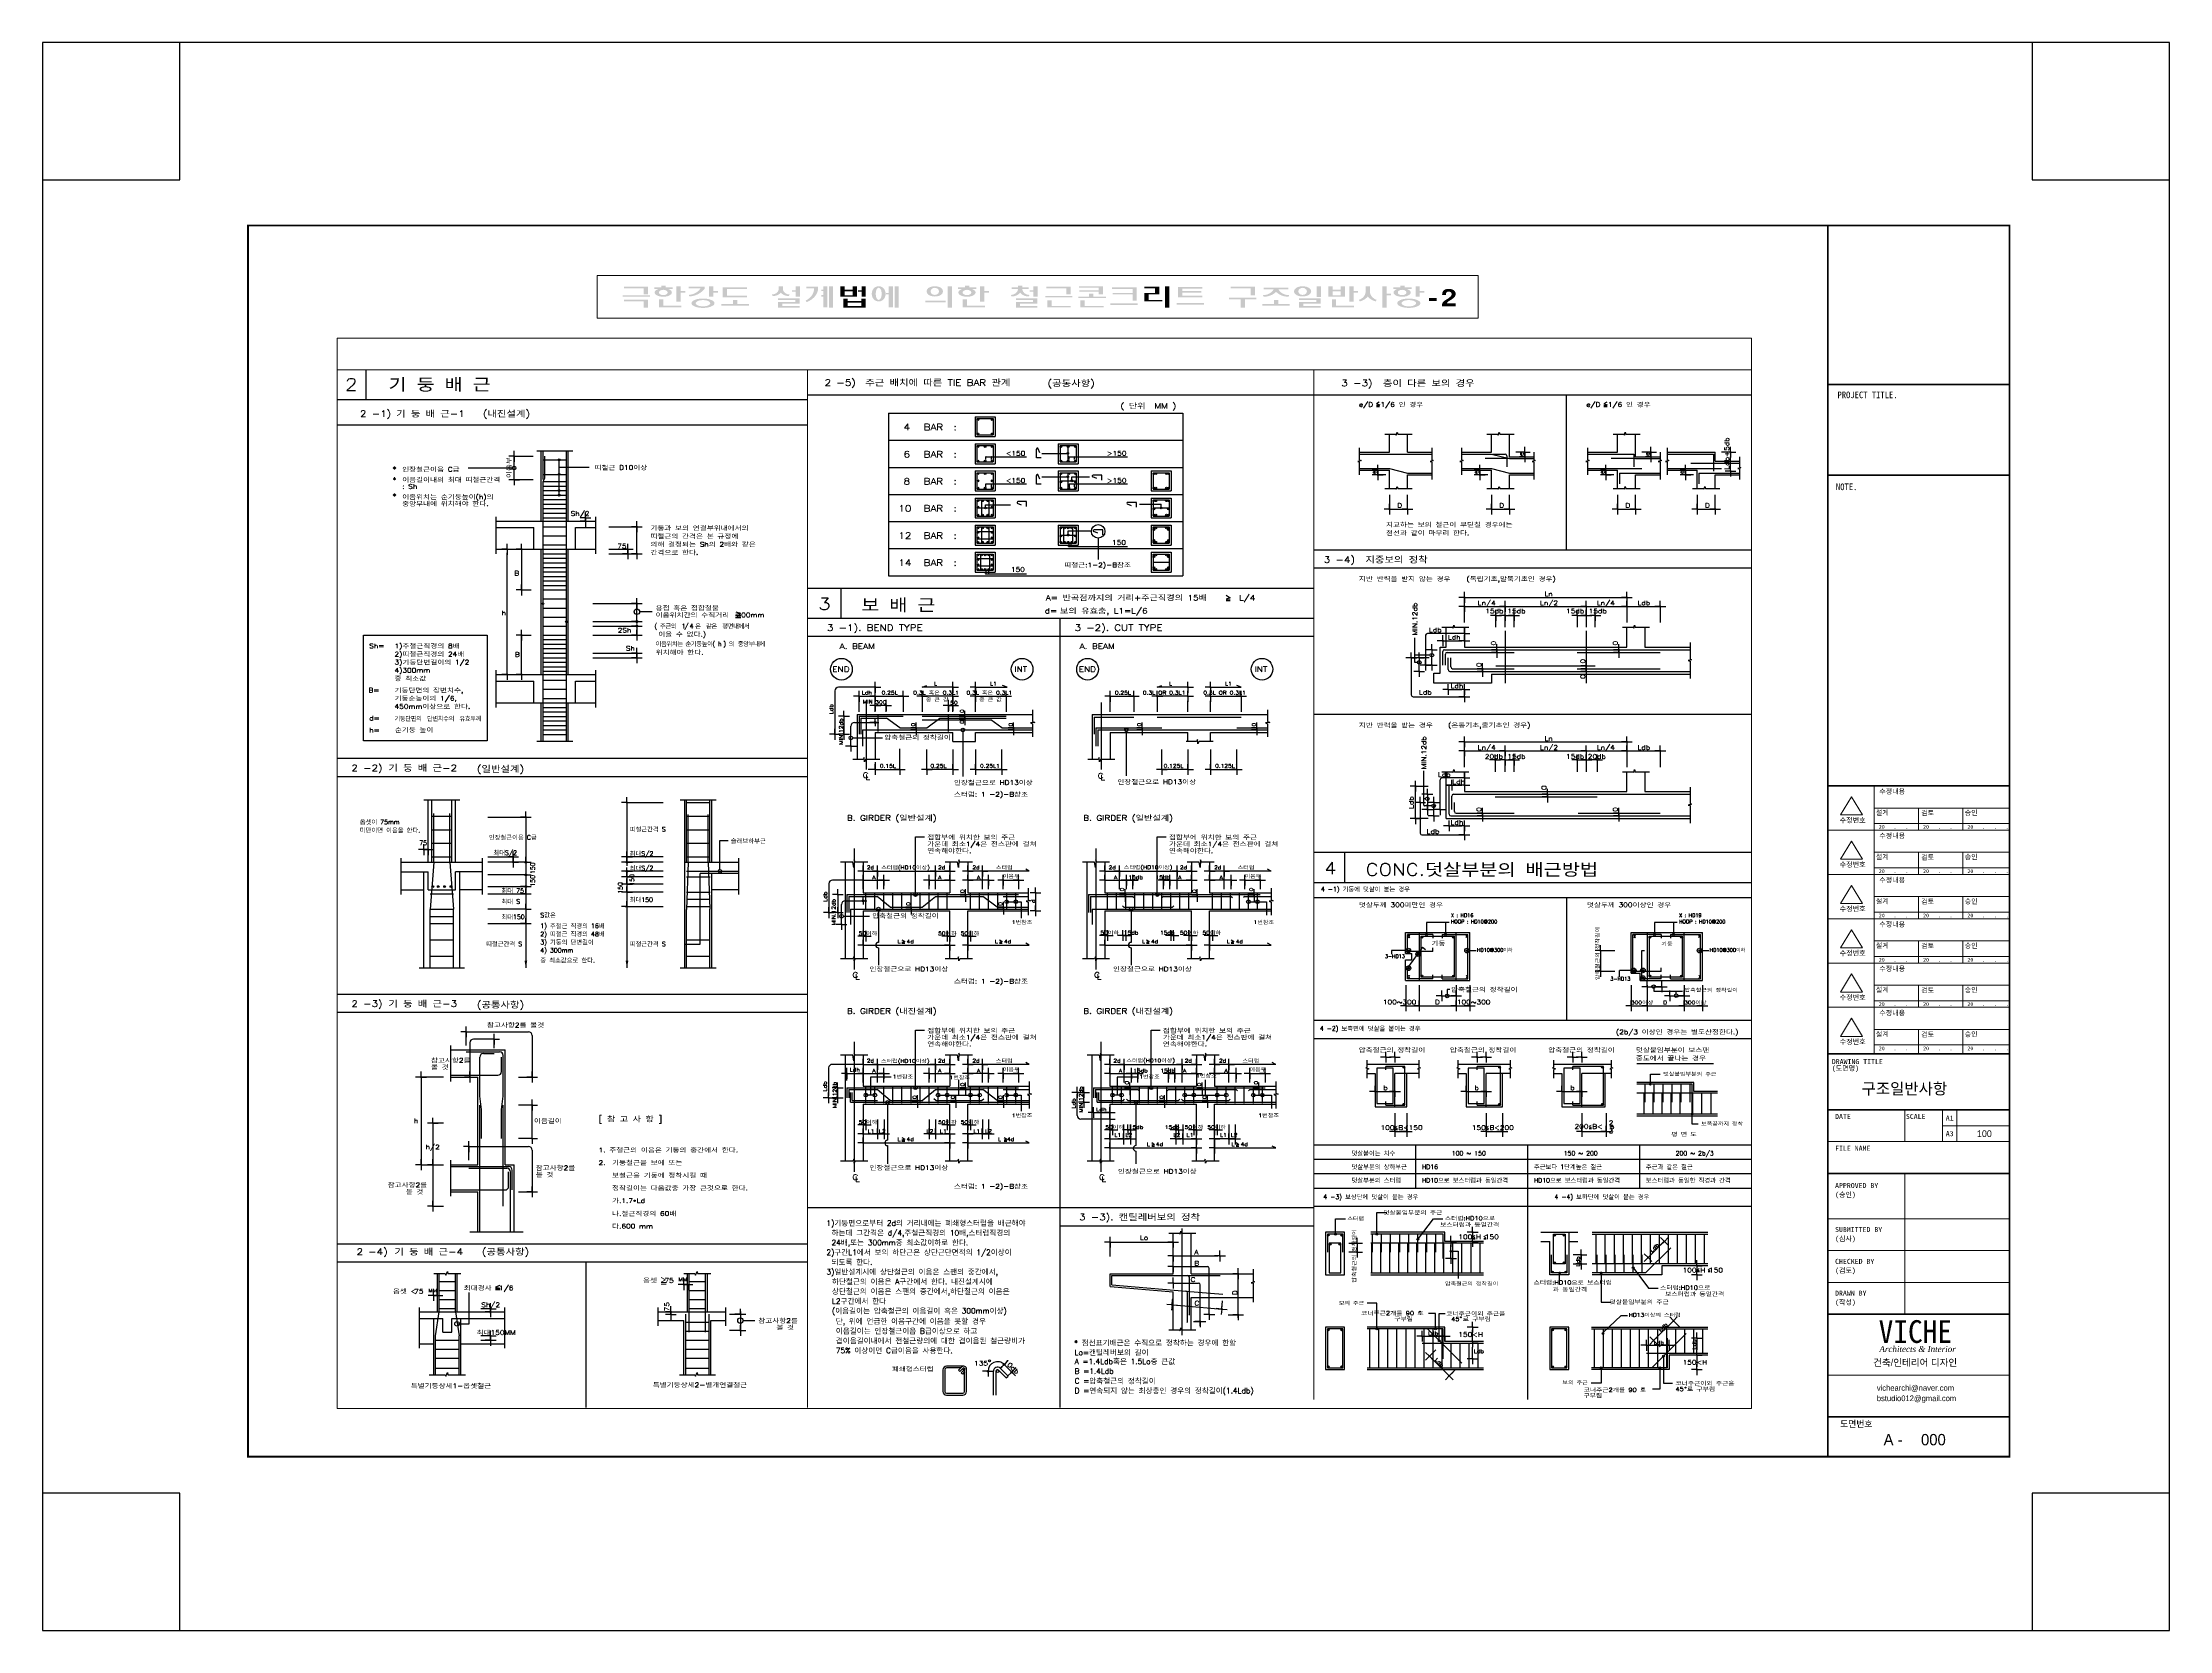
# Model space of a CAD drawing. Header units: millimetres. Extents: x 2237537 to 2823092, y 532110 to 734861.
# Drawn here: x 2542026 to 2635714, y 532110 to 602024 of the extents above; entities that cross this region are included whole.
import ezdxf
from ezdxf.enums import TextEntityAlignment as Align
from ezdxf.lldxf.tags import DXFTag

# ---------------------------------------------------------------- set-up
doc = ezdxf.new("R2010")
doc.units = ezdxf.units.MM
doc.header["$LTSCALE"] = 300
doc.header["$MEASUREMENT"] = 0
doc.layers.get('0').update_dxf_attribs({"lineweight": 0})
for name, color, linetype in [('1', 1, 'DASHED'), ('2', 2, 'Continuous'), ('3', 3, 'Continuous'), ('4', 4, 'Continuous'), ('5', 3, 'Continuous'), ('A-SHT', 9, 'Continuous'), ('BOX-T1', 3, 'Continuous'), ('BOX-T2', 4, 'Continuous'), ('CEN', 1, 'CEN'), ('COL', 2, 'Continuous'), ('FORM', 4, 'Continuous'), ('P', 7, 'Continuous'), ('T', 3, 'Continuous'), ('T1', 2, 'Continuous'), ('TEX', 3, 'Continuous'), ('WAL', 3, 'Continuous'), ('도면층4', 3, 'Continuous')]:
    doc.layers.add(name, color=color, linetype=linetype)
doc.layers.add('text', color=7, linetype='Continuous', lineweight=30)
doc.layers.add('가구', color=8, linetype='Continuous', lineweight=5)
doc.styles.add('box3', font='Expo M.ttf')
doc.styles.add('box4', font='GulimChe.ttf')
doc.styles.add('doul2', font='TIMESI.TTF')
doc.styles.add('HS', font='romans__.ttf', dxfattribs={"width": 1.1, "bigfont": 'ghs'})
doc.styles.add('STYLE1', font='DotumChe.ttf')
doc.styles.add('주열', font='Dotum.ttf')
doc.styles.add('타이틀', font='H2HDRM.TTF')
tags = doc.linetypes.add('CEN', pattern=[62, 60, -1, 0, -1]).pattern_tags.tags
tags[10:11] = [DXFTag(74, 4), DXFTag(75, 0), DXFTag(340, '0'), DXFTag(46, 1.0), DXFTag(50, 0.0), DXFTag(44, 0.0), DXFTag(45, 0.0)]
tags[8:9] = [DXFTag(74, 4), DXFTag(75, 0), DXFTag(340, '0'), DXFTag(46, 1.0), DXFTag(50, 0.0), DXFTag(44, 0.0), DXFTag(45, 0.0)]
tags[6:7] = [DXFTag(74, 4), DXFTag(75, 0), DXFTag(340, '0'), DXFTag(46, 1.0), DXFTag(50, 0.0), DXFTag(44, 0.0), DXFTag(45, 0.0)]
tags[4:5] = [DXFTag(74, 4), DXFTag(75, 0), DXFTag(340, '0'), DXFTag(46, 1.0), DXFTag(50, 0.0), DXFTag(44, 0.0), DXFTag(45, 0.0)]
tags = doc.linetypes.add('CENTER', pattern=[45, 40, -2, 1, -2]).pattern_tags.tags
tags[10:11] = [DXFTag(74, 4), DXFTag(75, 0), DXFTag(340, '0'), DXFTag(46, 1.0), DXFTag(50, 0.0), DXFTag(44, 0.0), DXFTag(45, 0.0)]
tags[8:9] = [DXFTag(74, 4), DXFTag(75, 0), DXFTag(340, '0'), DXFTag(46, 1.0), DXFTag(50, 0.0), DXFTag(44, 0.0), DXFTag(45, 0.0)]
tags[6:7] = [DXFTag(74, 4), DXFTag(75, 0), DXFTag(340, '0'), DXFTag(46, 1.0), DXFTag(50, 0.0), DXFTag(44, 0.0), DXFTag(45, 0.0)]
tags[4:5] = [DXFTag(74, 4), DXFTag(75, 0), DXFTag(340, '0'), DXFTag(46, 1.0), DXFTag(50, 0.0), DXFTag(44, 0.0), DXFTag(45, 0.0)]
tags = doc.linetypes.add('DASHED', pattern=[3, 2, -1]).pattern_tags.tags
tags[6:7] = [DXFTag(74, 4), DXFTag(75, 0), DXFTag(340, '0'), DXFTag(46, 1.0), DXFTag(50, 0.0), DXFTag(44, 0.0), DXFTag(45, 0.0)]
tags[4:5] = [DXFTag(74, 4), DXFTag(75, 0), DXFTag(340, '0'), DXFTag(46, 1.0), DXFTag(50, 0.0), DXFTag(44, 0.0), DXFTag(45, 0.0)]
tags = doc.linetypes.add('HIDDEN', pattern=[2, 1, -1]).pattern_tags.tags
tags[6:7] = [DXFTag(74, 4), DXFTag(75, 0), DXFTag(340, '0'), DXFTag(46, 1.0), DXFTag(50, 0.0), DXFTag(44, 0.0), DXFTag(45, 0.0)]
tags[4:5] = [DXFTag(74, 4), DXFTag(75, 0), DXFTag(340, '0'), DXFTag(46, 1.0), DXFTag(50, 0.0), DXFTag(44, 0.0), DXFTag(45, 0.0)]

# ---------------------------------------------------------------- blocks, each defined once
blk = doc.blocks.new('P')
at = {"layer": '2'}
for q in [(-600, 0), (0, 600), (600, 0), (0, -600)]:
    blk.add_line((0, 0), q, dxfattribs=at)
at = {"layer": '4'}
for radius in [50, 25]:
    blk.add_circle((0, 0), radius, dxfattribs=at)
blk = doc.blocks.new('0')
at = {"layer": 'P'}
for p in [(0, 0), (0, -200)]:
    blk.add_blockref('P', p, dxfattribs=at)
at = {"layer": 'T', "style": 'HS', "width": 1.2}
blk.add_text('0', height=400, rotation=90, dxfattribs=at).set_placement((-129, 155))
blk = doc.blocks.new('FORM')
for p, q in [((156736, 34982), (156736, 34282)), ((157563, 34982), (157563, 34282)), ((157883, 34982), (157883, 34282)), ((155038, 34282), (159038, 34282)), ((157563, 34632), (159038, 34632)), ((156736, 33582), (156736, 30482)), ((155038, 32582), (159038, 32582)), ((155038, 31882), (159038, 31882)), ((155038, 31182), (159038, 31182))]:
    blk.add_line(p, q)
for points in [[(155561, 41874), (155320, 41473), (155801, 41473), (155561, 41874)], [(156063, 42115), (156063, 41140)], [(156063, 41627), (159038, 41627)], [(156063, 41286), (159038, 41286)], [(157039, 41627), (157039, 41140)], [(158014, 41627), (158014, 41140)], [(155038, 41140), (159038, 41140)], [(155038, 41140), (159038, 41140)], [(155561, 40899), (155320, 40497), (155801, 40497), (155561, 40899)], [(156063, 41140), (156063, 40164)], [(156063, 40652), (159038, 40652)], [(156063, 40311), (159038, 40311)], [(157039, 40652), (157039, 40164)], [(158014, 40652), (158014, 40164)], [(155038, 40164), (159038, 40164)], [(155038, 40164), (159038, 40164)], [(155561, 39924), (155320, 39522), (155801, 39522), (155561, 39924)], [(156063, 40164), (156063, 39189)], [(156063, 39677), (159038, 39677)], [(157039, 39677), (157039, 39189)], [(158014, 39677), (158014, 39189)], [(155038, 39189), (159038, 39189)], [(155038, 39189), (159038, 39189)], [(155561, 38948), (155320, 38547), (155801, 38547), (155561, 38948)], [(156063, 39335), (159038, 39335)], [(156063, 39189), (156063, 38214)], [(156063, 38702), (159038, 38702)], [(157039, 38702), (157039, 38214)], [(158014, 38702), (158014, 38214)], [(155038, 38214), (159038, 38214)], [(155038, 38214), (159038, 38214)], [(155561, 37973), (155320, 37571), (155801, 37571), (155561, 37973)], [(156063, 38360), (159038, 38360)], [(156063, 38214), (156063, 37239)], [(156063, 37726), (159038, 37726)], [(157039, 37726), (157039, 37239)], [(158014, 37726), (158014, 37239)], [(155038, 37239), (159038, 37239)], [(155038, 37239), (159038, 37239)], [(156063, 37385), (159038, 37385)], [(156063, 37239), (156063, 36213)], [(155561, 36998), (155320, 36596), (155801, 36596), (155561, 36998)], [(156063, 36751), (159038, 36751)], [(157039, 36751), (157039, 36213)], [(158014, 36751), (158014, 36213)], [(156063, 36410), (159038, 36410)], [(155038, 29140), (159038, 29140)]]:
    blk.add_lwpolyline(points)
at = {"layer": 'A-SHT'}
blk.add_lwpolyline([(157038, 42115), (159038, 42115)], dxfattribs=at)
at = {"layer": 'FORM', "flags": 128}
blk.add_lwpolyline([(162564, 26543), (159542, 26543), (159542, 23521), (162564, 23521), (162564, 58478), (159542, 58478), (159542, 55456), (162564, 55456), (162564, 58478), (115719, 58478), (115719, 55456), (118742, 55456), (118742, 58478), (115719, 58478), (115719, 23521), (118742, 23521), (118742, 26543), (115719, 26543), (115719, 23521), (162564, 23521)], dxfattribs=at)
at = {"layer": 'FORM', "const_width": 37.8}
blk.add_lwpolyline([(120245, 27347), (120245, 54452), (159038, 54452), (159038, 27347)], close=True, dxfattribs=at)
at = {"layer": 'FORM'}
for points, const_width in [([(159038, 50952), (155038, 50952)], 37.5), ([(159038, 48952), (155038, 48952)], 37.5), ([(155038, 42115), (159038, 42115)], 37.5), ([(155038, 36213), (159038, 36213)], 37.5), ([(155038, 34982), (159038, 34982)], 37.5), ([(155038, 33582), (159038, 33582)], 37.1), ([(155038, 30482), (159038, 30482)], 37.1), ([(155038, 28225), (159038, 28225)], 37.5)]:
    blk.add_lwpolyline(points, dxfattribs=dict(at, const_width=const_width))
at = {"layer": 'BOX-T2', "style": 'box4'}
for s, height, p in [('PROJECT TITLE.', 146.29, (155914, 50649)), ('NOTE.', 146.3, (155454, 48625))]:
    blk.add_text(s, height=height, dxfattribs=at).set_placement(p, align=Align.CENTER)
for s, height, p in [('수정내용', 110.6, (156172, 41937)), ('수정번호', 110.6, (155301, 41303)), ('설계', 110.6, (156098, 41472)), ('20   .   .   .', 82.9, (156163, 41171)), ('검토', 110.6, (157097, 41464)), ('20   .   .   .', 82.9, (157138, 41171)), ('승인', 110.6, (158054, 41468)), ('20   .   .   .', 82.9, (158114, 41171)), ('수정내용', 110.6, (156172, 40962)), ('수정번호', 110.6, (155301, 40328)), ('설계', 110.6, (156098, 40496)), ('검토', 110.6, (157097, 40488)), ('승인', 110.6, (158054, 40493)), ('20   .   .   .', 82.9, (156163, 40195)), ('수정내용', 110.6, (156172, 39986)), ('20   .   .   .', 82.9, (157138, 40195)), ('20   .   .   .', 82.9, (158114, 40195)), ('수정번호', 110.6, (155301, 39353)), ('설계', 110.6, (156098, 39521)), ('검토', 110.6, (157097, 39513)), ('승인', 110.6, (158054, 39518)), ('20   .   .   .', 82.9, (156163, 39220)), ('수정내용', 110.6, (156172, 39011)), ('20   .   .   .', 82.9, (157138, 39220)), ('20   .   .   .', 82.9, (158114, 39220)), ('수정번호', 110.6, (155301, 38377)), ('설계', 110.6, (156098, 38546)), ('검토', 110.6, (157097, 38538)), ('승인', 110.6, (158054, 38542)), ('20   .   .   .', 82.9, (156163, 38245)), ('수정내용', 110.6, (156172, 38036)), ('20   .   .   .', 82.9, (157138, 38245)), ('20   .   .   .', 82.9, (158114, 38245)), ('수정번호', 110.6, (155301, 37402)), ('설계', 110.6, (156098, 37571)), ('검토', 110.6, (157097, 37563)), ('승인', 110.6, (158054, 37567)), ('20   .   .   .', 82.9, (156163, 37270)), ('수정내용', 110.6, (156172, 37061)), ('20   .   .   .', 82.9, (157138, 37270)), ('20   .   .   .', 82.9, (158114, 37270)), ('수정번호', 110.6, (155301, 36427)), ('설계', 110.6, (156098, 36595)), ('검토', 110.6, (157097, 36587)), ('승인', 110.6, (158054, 36592)), ('DRAWING TITLE', 110.59, (155127, 35989)), ('20   .   .   .', 82.9, (156163, 36294)), ('20   .   .   .', 82.9, (157138, 36294)), ('20   .   .   .', 82.9, (158114, 36294)), ('(도면명)', 110.6, (155127, 35843)), ('DATE', 110.6, (155199, 34781)), ('SCALE', 110.6, (156759, 34781)), ('A1', 110.6, (157637, 34746)), ('A3', 110.6, (157637, 34402)), ('FILE NAME', 110.6, (155199, 34081)), ('APPROVED BY', 110.59, (155199, 33260)), ('(승인)', 110.6, (155199, 33060)), ('SUBMITTED BY', 110.59, (155199, 32291)), ('(심사)', 110.6, (155199, 32091)), ('CHECKED BY', 110.6, (155199, 31591)), ('(검토)', 110.6, (155199, 31391)), ('DRAWN BY', 110.6, (155199, 30891)), ('(작성)', 110.6, (155199, 30691)), ('도면번호', 138.3, (155310, 28000))]:
    blk.add_text(s, height=height, dxfattribs=at).set_placement(p)

msp = doc.modelspace()

# ---------------------------------------------------------------- hatches: boundary and pattern name
at = {"layer": 'text'}
h = msp.add_hatch(color=256, dxfattribs=at)
h.paths.add_polyline_path([(2567632, 591206.7), (2567632, 591275.6), (2568695.4, 591275.6), (2568695.4, 590940.8), (2568506.3, 590940.8), (2568506.3, 591206.7)])
h.paths.add_polyline_path([(2567572.9, 590832.5), (2567572.9, 590901.4), (2568778.1, 590901.4), (2568778.1, 590832.5)])
h.paths.add_polyline_path([(2567632, 590635.6), (2567632, 590704.5), (2568695.4, 590704.5), (2568695.4, 590350.1), (2568506.3, 590350.1), (2568506.3, 590635.6)])
h = msp.add_hatch(color=256, dxfattribs=at)
h.paths.add_polyline_path([(2569168, 591177.1), (2568978.9, 591177.1), (2568978.9, 591246.1), (2569286.1, 591246.1), (2569286.1, 591315), (2569475.2, 591315), (2569475.2, 591246.1), (2569782.4, 591246.1), (2569782.4, 591177.1), (2569569.7, 591177.1), (2569598.5, 591166.7), (2569626.3, 591154.4), (2569652.8, 591140.4), (2569677.9, 591124.7), (2569701.4, 591107.3), (2569723.3, 591088.5), (2569736.2, 591066.9), (2569744.1, 591043.6), (2569746.7, 591019.6), (2569744.1, 590995.5), (2569736.2, 590972.3), (2569723.3, 590950.7), (2569697.9, 590929.6), (2569670.7, 590910.2), (2569641.7, 590892.7), (2569611.1, 590877.1), (2569579.2, 590863.6), (2569546.1, 590852.2), (2569481.7, 590840.4), (2569416.2, 590833.9), (2569350.2, 590832.8), (2569284.5, 590837.2), (2569219.6, 590847), (2569156.2, 590862.1), (2569129.1, 590872.5), (2569103.2, 590884.8), (2569078.6, 590898.9), (2569055.5, 590914.7), (2569034, 590932), (2569014.4, 590950.7), (2569001.5, 590972.3), (2568993.6, 590995.5), (2568990.9, 591019.6), (2568993.6, 591043.6), (2569001.5, 591066.9), (2569014.4, 591088.5), (2569035.7, 591107.8), (2569059, 591125.5), (2569084.1, 591141.4), (2569110.7, 591155.4), (2569138.8, 591167.3)])
h.paths.add_polyline_path([(2569227.1, 591098.4), (2569270.6, 591119.7), (2569318.6, 591133), (2569368.8, 591137.4), (2569419.1, 591133), (2569467.1, 591119.7), (2569510.6, 591098.4), (2569535.8, 591076.6), (2569552, 591049.5), (2569557.5, 591019.6), (2569552, 590989.7), (2569535.8, 590962.6), (2569510.6, 590940.8), (2569467.1, 590919.5), (2569419.1, 590906.2), (2569368.8, 590901.8), (2569318.6, 590906.2), (2569270.6, 590919.5), (2569227.1, 590940.8), (2569201.8, 590962.6), (2569185.7, 590989.7), (2569180.2, 591019.6), (2569185.7, 591049.5), (2569201.8, 591076.6)], flags=16)
h.paths.add_polyline_path([(2569947.8, 590615.9), (2569947.8, 591295.3), (2570136.8, 591295.3), (2570136.8, 591078.7), (2570337.7, 591078.7), (2570337.7, 591009.8), (2570136.8, 591009.8), (2570136.8, 590615.9)])
h.paths.add_polyline_path([(2569179.8, 590714.4), (2569368.8, 590714.4), (2569368.8, 590438.7), (2570160.5, 590438.7), (2570160.5, 590369.7), (2569179.8, 590369.7)])
h = msp.add_hatch(color=256, dxfattribs=at)
h.paths.add_polyline_path([(2571389.3, 590832.5), (2571389.3, 591295.3), (2571578.3, 591295.3), (2571578.3, 591078.7), (2571779.2, 591078.7), (2571779.2, 591009.8), (2571578.3, 591009.8), (2571578.3, 590832.5)])
h.paths.add_polyline_path([(2570904.8, 590734.1), (2570975.1, 590744.9), (2571046.1, 590751.4), (2571117.5, 590753.6), (2571188.9, 590751.4), (2571259.9, 590744.9), (2571330.2, 590734.1), (2571375, 590724.6), (2571418.8, 590712.2), (2571461.2, 590697), (2571502.1, 590679.1), (2571541.3, 590658.6), (2571578.3, 590635.6), (2571603.7, 590610.1), (2571619.7, 590579.8), (2571625.2, 590547), (2571619.7, 590514.2), (2571603.7, 590483.9), (2571578.3, 590458.4), (2571541.3, 590435.4), (2571502.1, 590414.8), (2571461.2, 590396.9), (2571418.8, 590381.7), (2571375, 590369.4), (2571330.2, 590359.9), (2571259.9, 590349.1), (2571188.9, 590342.5), (2571117.5, 590340.4), (2571046.1, 590342.5), (2570975.1, 590349.1), (2570904.8, 590359.9), (2570860, 590369.4), (2570816.3, 590381.7), (2570773.8, 590396.9), (2570732.9, 590414.8), (2570693.8, 590435.4), (2570656.7, 590458.4), (2570631.3, 590483.9), (2570615.3, 590514.2), (2570609.8, 590547), (2570615.3, 590579.8), (2570631.3, 590610.1), (2570656.7, 590635.6), (2570693.1, 590659.5), (2570732, 590680.5), (2570772.9, 590698.7), (2570815.5, 590713.7), (2570859.6, 590725.5)])
h.paths.add_polyline_path([(2570952.1, 590665.1), (2571006.4, 590676), (2571061.7, 590682.5), (2571117.5, 590684.7), (2571173.3, 590682.5), (2571228.6, 590676), (2571282.9, 590665.1), (2571307.8, 590658.6), (2571331.7, 590649.9), (2571354.4, 590639.2), (2571375.7, 590626.6), (2571395.2, 590612.2), (2571412.9, 590596.2), (2571425.5, 590581.6), (2571433.5, 590564.8), (2571436.2, 590547), (2571433.5, 590529.1), (2571425.5, 590512.4), (2571412.9, 590497.7), (2571395.2, 590481.8), (2571375.7, 590467.4), (2571354.4, 590454.8), (2571331.7, 590444.1), (2571307.8, 590435.4), (2571282.9, 590428.8), (2571228.6, 590418), (2571173.3, 590411.5), (2571117.5, 590409.3), (2571061.7, 590411.5), (2571006.4, 590418), (2570952.1, 590428.8), (2570927.2, 590435.4), (2570903.3, 590444.1), (2570880.6, 590454.8), (2570859.4, 590467.4), (2570839.8, 590481.8), (2570822.1, 590497.7), (2570809.5, 590512.4), (2570801.6, 590529.1), (2570798.9, 590547), (2570801.6, 590564.8), (2570809.5, 590581.6), (2570822.1, 590596.2), (2570839.8, 590612.2), (2570859.4, 590626.6), (2570880.6, 590639.2), (2570903.3, 590649.9), (2570927.2, 590658.6)], flags=16)
h.paths.add_polyline_path([(2570999.4, 591177.1), (2570999.4, 591206.7), (2570491.3, 591206.7), (2570491.3, 591275.6), (2571188.4, 591275.6), (2571188.4, 591177.1), (2571105.7, 591088.1), (2571008, 591010.4), (2570897.5, 590945.7), (2570776.7, 590895.4), (2570648.2, 590860.7), (2570514.9, 590842.4), (2570491.3, 590911.3), (2570592.8, 590927.3), (2570690.4, 590955.7), (2570781.8, 590995.9), (2570864.9, 591047), (2570938, 591107.9)])
h = msp.add_hatch(color=256, dxfattribs=at)
h.paths.add_polyline_path([(2571991.9, 590812.8), (2571991.9, 591246.1), (2573055.2, 591246.1), (2573055.2, 591177.1), (2572180.9, 591177.1), (2572180.9, 590881.7), (2573055.2, 590881.7), (2573055.2, 590812.8)])
h.paths.add_polyline_path([(2571932.8, 590438.7), (2571932.8, 590507.6), (2572440.8, 590507.6), (2572440.8, 590684.8), (2572629.9, 590684.8), (2572629.9, 590507.6), (2573137.9, 590507.6), (2573137.9, 590438.7)])
h = msp.add_hatch(color=256, dxfattribs=at)
h.paths.add_polyline_path([(2575195.2, 590832.5), (2575195.2, 591049.1), (2575041.6, 591049.1), (2575041.6, 591118.1), (2575195.2, 591118.1), (2575195.2, 591295.3), (2575384.3, 591295.3), (2575384.3, 590832.5)])
h.paths.add_polyline_path([(2574427.2, 590694.7), (2574427.2, 590763.6), (2575372.4, 590763.6), (2575372.4, 590527.3), (2574616.3, 590527.3), (2574616.3, 590419), (2575372.4, 590419), (2575372.4, 590350.1), (2574427.2, 590350.1), (2574427.2, 590596.2), (2575183.4, 590596.2), (2575183.4, 590694.7)])
h.paths.add_polyline_path([(2574450.8, 591177.1), (2574450.8, 591295.3), (2574639.9, 591295.3), (2574639.9, 591177.1), (2574649.6, 591113.3), (2574679, 591053.8), (2574725.9, 591002.7), (2574787.2, 590963.6), (2574858.7, 590939.1), (2574935.3, 590931), (2574899.8, 590862.1), (2574831.6, 590866.4), (2574765, 590879.5), (2574701.7, 590901), (2574643, 590930.4), (2574590.5, 590966.9), (2574545.4, 591009.8), (2574500.2, 590966.9), (2574447.7, 590930.4), (2574389.1, 590901), (2574325.7, 590879.5), (2574259.1, 590866.4), (2574190.9, 590862.1), (2574155.5, 590931), (2574232.1, 590939.1), (2574303.5, 590963.6), (2574364.8, 591002.7), (2574411.7, 591053.8), (2574441.1, 591113.3)])
h = msp.add_hatch(color=256, dxfattribs=at)
h.paths.add_polyline_path([(2576329.5, 591147.6), (2576424, 591147.6), (2576424, 591295.3), (2576601.2, 591295.3), (2576601.2, 590369.7), (2576424, 590369.7), (2576424, 590842.4), (2576329.5, 590842.4), (2576329.5, 590911.3), (2576424, 590911.3), (2576424, 591078.7), (2576329.5, 591078.7)])
h.paths.add_polyline_path([(2576672.1, 591295.3), (2576849.4, 591295.3), (2576849.4, 590350.1), (2576790.3, 590350.1), (2576672.1, 590350.1)])
h.paths.add_polyline_path([(2576010.5, 591137.8), (2576010.5, 591206.7), (2575667.8, 591206.7), (2575667.8, 591275.6), (2576187.7, 591275.6), (2576187.7, 591137.8), (2576153.6, 591021.7), (2576096.6, 590912), (2576018.1, 590812), (2575920.5, 590724.4), (2575806.6, 590651.8), (2575679.6, 590596.2), (2575644.2, 590665.1), (2575739.7, 590720.8), (2575823.7, 590788.1), (2575894.3, 590865.4), (2575949.8, 590950.8), (2575988.8, 591042.3)])
h = msp.add_hatch(color=256, dxfattribs=at)
h.paths.add_polyline_path([(2577168.4, 590832.5), (2577168.4, 591285.4), (2577357.4, 591285.4), (2577357.4, 591137.8), (2577711.9, 591137.8), (2577711.9, 591285.4), (2577900.9, 591285.4), (2577900.9, 590832.5)])
h.paths.add_polyline_path([(2577357.4, 590901.4), (2577357.4, 591068.8), (2577711.9, 591068.8), (2577711.9, 590901.4)], flags=16)
h.paths.add_polyline_path([(2578101.8, 590832.5), (2578101.8, 591049.1), (2577948.2, 591049.1), (2577948.2, 591118.1), (2578101.8, 591118.1), (2578101.8, 591295.3), (2578290.8, 591295.3), (2578290.8, 590832.5)])
h.paths.add_polyline_path([(2577298.3, 590350.1), (2577298.3, 590743.9), (2577487.4, 590743.9), (2577487.4, 590645.4), (2578090, 590645.4), (2578090, 590743.9), (2578279, 590743.9), (2578279, 590350.1)])
h.paths.add_polyline_path([(2577487.4, 590419), (2577487.4, 590576.5), (2578090, 590576.5), (2578090, 590419)], flags=16)
h = msp.add_hatch(color=256, dxfattribs=at)
h.paths.add_polyline_path([(2578751.6, 591275.6), (2578785.8, 591286.4), (2578821.5, 591292.9), (2578858, 591295.1), (2578894.4, 591292.9), (2578930.1, 591286.4), (2578964.3, 591275.6), (2578990.3, 591263.7), (2579014.8, 591249.8), (2579037.7, 591234), (2579058.7, 591216.6), (2579077.6, 591197.6), (2579094.3, 591177.1), (2579132.6, 591108.7), (2579156, 591035.7), (2579163.9, 590960.5), (2579156, 590885.3), (2579132.6, 590812.4), (2579094.3, 590743.9), (2579077.6, 590723.5), (2579058.7, 590704.5), (2579037.7, 590687), (2579014.8, 590671.3), (2578990.3, 590657.4), (2578964.3, 590645.4), (2578930.1, 590634.7), (2578894.4, 590628.1), (2578858, 590625.9), (2578821.5, 590628.1), (2578785.8, 590634.7), (2578751.6, 590645.4), (2578725.7, 590657.4), (2578701.1, 590671.3), (2578678.3, 590687), (2578657.3, 590704.5), (2578638.4, 590723.5), (2578621.7, 590743.9), (2578583.4, 590812.4), (2578560, 590885.3), (2578552.1, 590960.5), (2578560, 591035.7), (2578583.4, 591108.7), (2578621.7, 591177.1), (2578638.4, 591197.6), (2578657.3, 591216.6), (2578678.3, 591234), (2578701.1, 591249.8), (2578725.7, 591263.7)])
h.paths.add_polyline_path([(2578810.7, 591206.7), (2578823.8, 591217.2), (2578840, 591223.9), (2578858, 591226.2), (2578875.9, 591223.9), (2578892.2, 591217.2), (2578905.2, 591206.7), (2578918.9, 591193.9), (2578931.2, 591180.2), (2578941.9, 591165.7), (2578951.1, 591150.4), (2578958.5, 591134.5), (2578964.3, 591118.1), (2578976.7, 591066.1), (2578984.2, 591013.5), (2578986.6, 590960.5), (2578984.2, 590907.6), (2578976.7, 590855), (2578964.3, 590803), (2578958.5, 590786.6), (2578951.1, 590770.7), (2578941.9, 590755.4), (2578931.2, 590740.8), (2578918.9, 590727.1), (2578905.2, 590714.4), (2578892.2, 590703.9), (2578875.9, 590697.1), (2578858, 590694.8), (2578840, 590697.1), (2578823.8, 590703.9), (2578810.7, 590714.4), (2578797.1, 590727.1), (2578784.8, 590740.8), (2578774.1, 590755.4), (2578764.9, 590770.7), (2578757.4, 590786.6), (2578751.6, 590803), (2578739.3, 590855), (2578731.8, 590907.6), (2578729.3, 590960.5), (2578731.8, 591013.5), (2578739.3, 591066.1), (2578751.6, 591118.1), (2578757.4, 591134.5), (2578764.9, 591150.4), (2578774.1, 591165.7), (2578784.8, 591180.2), (2578797.1, 591193.9)], flags=16)
h.paths.add_polyline_path([(2579177, 590931), (2579177, 590999.9), (2579295.2, 590999.9), (2579295.2, 591295.3), (2579484.2, 591295.3), (2579484.2, 590369.7), (2579295.2, 590369.7), (2579295.2, 590931)])
h.paths.add_polyline_path([(2579555.1, 590350.1), (2579555.1, 591295.3), (2579744.1, 591295.3), (2579744.1, 590350.1)])
h = msp.add_hatch(color=256, dxfattribs=at)
h.paths.add_polyline_path([(2581116.1, 591255.9), (2581184.5, 591277.5), (2581255.9, 591290.6), (2581328.8, 591295), (2581401.7, 591290.6), (2581473.1, 591277.5), (2581541.5, 591255.9), (2581619.6, 591211.7), (2581671.7, 591146), (2581689.9, 591068.8), (2581671.7, 590991.6), (2581619.6, 590926), (2581541.5, 590881.7), (2581473.1, 590860.2), (2581401.7, 590847.1), (2581328.8, 590842.7), (2581255.9, 590847.1), (2581184.5, 590860.2), (2581116.1, 590881.7), (2581038, 590926), (2580985.9, 590991.6), (2580967.6, 591068.8), (2580985.9, 591146), (2581038, 591211.7)])
h.paths.add_polyline_path([(2581139.7, 591068.8), (2581165.1, 591147.6), (2581234.3, 591205.3), (2581328.8, 591226.4), (2581423.3, 591205.3), (2581492.5, 591147.6), (2581517.8, 591068.8), (2581492.5, 590990.1), (2581423.3, 590932.4), (2581328.8, 590911.3), (2581234.3, 590932.4), (2581165.1, 590990.1)], flags=16)
h.paths.add_polyline_path([(2580915.2, 590586.4), (2580915.2, 590655.3), (2581801.4, 590655.3), (2581801.4, 590586.4)])
h.paths.add_polyline_path([(2581895.9, 590350.1), (2581895.9, 591295.3), (2582085, 591295.3), (2582085, 590350.1)])
h = msp.add_hatch(color=256, dxfattribs=at)
h.paths.add_polyline_path([(2582545.8, 591177.1), (2582356.7, 591177.1), (2582356.7, 591246.1), (2582663.9, 591246.1), (2582663.9, 591315), (2582853, 591315), (2582853, 591246.1), (2583160.2, 591246.1), (2583160.2, 591177.1), (2582947.5, 591177.1), (2582976.3, 591166.7), (2583004.1, 591154.4), (2583030.6, 591140.4), (2583055.7, 591124.7), (2583079.2, 591107.3), (2583101.1, 591088.5), (2583114, 591066.9), (2583121.9, 591043.6), (2583124.5, 591019.6), (2583121.9, 590995.5), (2583114, 590972.3), (2583101.1, 590950.7), (2583075.7, 590929.6), (2583048.5, 590910.2), (2583019.5, 590892.7), (2582988.9, 590877.1), (2582957, 590863.6), (2582923.9, 590852.2), (2582859.5, 590840.4), (2582794, 590833.9), (2582728, 590832.8), (2582662.3, 590837.2), (2582597.4, 590847), (2582534, 590862.1), (2582506.9, 590872.5), (2582481, 590884.8), (2582456.4, 590898.9), (2582433.3, 590914.7), (2582411.8, 590932), (2582392.2, 590950.7), (2582379.3, 590972.3), (2582371.4, 590995.5), (2582368.7, 591019.6), (2582371.4, 591043.6), (2582379.3, 591066.9), (2582392.2, 591088.5), (2582413.5, 591107.8), (2582436.8, 591125.5), (2582461.9, 591141.4), (2582488.5, 591155.4), (2582516.6, 591167.3)])
h.paths.add_polyline_path([(2582604.8, 591098.4), (2582648.4, 591119.7), (2582696.4, 591133), (2582746.6, 591137.4), (2582796.9, 591133), (2582844.9, 591119.7), (2582888.4, 591098.4), (2582913.6, 591076.6), (2582929.8, 591049.5), (2582935.3, 591019.6), (2582929.8, 590989.7), (2582913.6, 590962.6), (2582888.4, 590940.8), (2582844.9, 590919.5), (2582796.9, 590906.2), (2582746.6, 590901.8), (2582696.4, 590906.2), (2582648.4, 590919.5), (2582604.8, 590940.8), (2582579.6, 590962.6), (2582563.5, 590989.7), (2582558, 591019.6), (2582563.5, 591049.5), (2582579.6, 591076.6)], flags=16)
h.paths.add_polyline_path([(2583325.6, 590615.9), (2583325.6, 591295.3), (2583514.6, 591295.3), (2583514.6, 591078.7), (2583715.5, 591078.7), (2583715.5, 591009.8), (2583514.6, 591009.8), (2583514.6, 590615.9)])
h.paths.add_polyline_path([(2582557.6, 590714.4), (2582746.6, 590714.4), (2582746.6, 590438.7), (2583538.3, 590438.7), (2583538.3, 590369.7), (2582557.6, 590369.7)])
h = msp.add_hatch(color=256, dxfattribs=at)
h.paths.add_polyline_path([(2585666.4, 590832.5), (2585666.4, 591049.1), (2585512.8, 591049.1), (2585512.8, 591118.1), (2585666.4, 591118.1), (2585666.4, 591295.3), (2585855.5, 591295.3), (2585855.5, 590832.5)])
h.paths.add_polyline_path([(2584898.4, 590694.7), (2584898.4, 590763.6), (2585843.7, 590763.6), (2585843.7, 590527.3), (2585087.5, 590527.3), (2585087.5, 590419), (2585843.7, 590419), (2585843.7, 590350.1), (2584898.4, 590350.1), (2584898.4, 590596.2), (2585654.6, 590596.2), (2585654.6, 590694.7)])
h.paths.add_polyline_path([(2584992.9, 591177.1), (2584709.4, 591177.1), (2584709.4, 591246.1), (2584992.9, 591246.1), (2584992.9, 591315), (2585182, 591315), (2585182, 591246.1), (2585465.6, 591246.1), (2585465.6, 591177.1), (2585182, 591177.1), (2585194.3, 591108.9), (2585226.8, 591045.4), (2585277.4, 590990.8), (2585343, 590948.6), (2585419.1, 590921.5), (2585501, 590911.3), (2585465.6, 590842.4), (2585391.8, 590847.9), (2585320, 590863.1), (2585252, 590887.6), (2585189.6, 590920.8), (2585134.2, 590961.9), (2585087.5, 591009.8), (2585040.7, 590961.9), (2584985.4, 590920.8), (2584922.9, 590887.6), (2584855, 590863.1), (2584783.2, 590847.9), (2584709.4, 590842.4), (2584673.9, 590911.3), (2584755.8, 590921.5), (2584832, 590948.6), (2584897.5, 590990.8), (2584948.1, 591045.4), (2584980.7, 591108.9)])
h = msp.add_hatch(color=256, dxfattribs=at)
h.paths.add_polyline_path([(2586245.4, 591206.7), (2586245.4, 591275.6), (2587308.8, 591275.6), (2587308.8, 590940.8), (2587119.7, 590940.8), (2587119.7, 591206.7)])
h.paths.add_polyline_path([(2586198.1, 590803), (2586198.1, 590871.9), (2587391.5, 590871.9), (2587391.5, 590803)])
h.paths.add_polyline_path([(2586280.8, 590359.9), (2586280.8, 590675), (2586469.9, 590675), (2586469.9, 590428.8), (2587320.6, 590428.8), (2587320.6, 590359.9)])
h = msp.add_hatch(color=256, dxfattribs=at)
h.paths.add_polyline_path([(2587675, 591226.4), (2587675, 591295.3), (2588738.4, 591295.3), (2588738.4, 590940.8), (2588549.4, 590940.8), (2588549.4, 591049.1), (2587698.7, 591049.1), (2587698.7, 591118.1), (2588549.4, 591118.1), (2588549.4, 591226.4)])
h.paths.add_polyline_path([(2587651.4, 590773.4), (2587651.4, 590842.4), (2588124, 590842.4), (2588124, 590960.5), (2588313.1, 590960.5), (2588313.1, 590842.4), (2588868.4, 590842.4), (2588868.4, 590773.4)])
h.paths.add_polyline_path([(2587734.1, 590359.9), (2587734.1, 590675), (2587923.2, 590675), (2587923.2, 590428.8), (2588773.9, 590428.8), (2588773.9, 590359.9)])
h = msp.add_hatch(color=256, dxfattribs=at)
h.paths.add_polyline_path([(2589128.3, 591177.1), (2589128.3, 591246.1), (2590227.2, 591246.1), (2590227.2, 590655.3), (2590038.1, 590655.3), (2590038.1, 590931), (2589163.8, 590931), (2589163.8, 590999.9), (2590038.1, 590999.9), (2590038.1, 591177.1)])
h.paths.add_polyline_path([(2589057.4, 590468.2), (2589057.4, 590547), (2590262.6, 590547), (2590262.6, 590468.2)])
h = msp.add_hatch(color=256, dxfattribs=at)
h.paths.add_polyline_path([(2590558, 590625.7), (2590558, 590999.9), (2591030.6, 590999.9), (2591030.6, 591206.7), (2590558, 591206.7), (2590558, 591275.6), (2591219.7, 591275.6), (2591219.7, 590931), (2590747, 590931), (2590747, 590694.7), (2591349.6, 590694.7), (2591349.6, 590625.7)])
h.paths.add_polyline_path([(2591467.8, 590350.1), (2591467.8, 591295.3), (2591656.8, 591295.3), (2591656.8, 590350.1)])
h = msp.add_hatch(color=256, dxfattribs=at)
h.paths.add_polyline_path([(2592046.7, 590803), (2592046.7, 591255.9), (2593110.1, 591255.9), (2593110.1, 591187), (2592235.8, 591187), (2592235.8, 591078.7), (2593074.7, 591078.7), (2593074.7, 591009.8), (2592235.8, 591009.8), (2592235.8, 590881.7), (2593110.1, 590881.7), (2593110.1, 590803)])
h.paths.add_polyline_path([(2591975.8, 590487.9), (2591975.8, 590556.8), (2593181, 590556.8), (2593181, 590487.9)])
h = msp.add_hatch(color=256, dxfattribs=at)
h.paths.add_polyline_path([(2594363.9, 591206.7), (2594363.9, 591275.6), (2595427.3, 591275.6), (2595427.3, 590901.4), (2595238.3, 590901.4), (2595238.3, 591206.7)])
h.paths.add_polyline_path([(2594293, 590724.2), (2594293, 590793.1), (2595498.2, 590793.1), (2595498.2, 590724.2), (2594990.2, 590724.2), (2594990.2, 590350.1), (2594801.1, 590350.1), (2594801.1, 590724.2)])
h = msp.add_hatch(color=256, dxfattribs=at)
h.paths.add_polyline_path([(2595758.2, 590438.7), (2595758.2, 590507.6), (2596266.2, 590507.6), (2596266.2, 590684.8), (2596455.3, 590684.8), (2596455.3, 590507.6), (2596963.3, 590507.6), (2596963.3, 590438.7)])
h.paths.add_polyline_path([(2596254.4, 591157.4), (2595817.2, 591157.4), (2595817.2, 591226.4), (2596904.2, 591226.4), (2596904.2, 591157.4), (2596467.1, 591157.4), (2596515.5, 591085.2), (2596579.8, 591022.1), (2596657.4, 590970.5), (2596745.5, 590932.3), (2596840.8, 590909), (2596939.7, 590901.4), (2596904.2, 590832.5), (2596800.7, 590838.7), (2596699.5, 590857.7), (2596602.8, 590889.1), (2596512.8, 590932.2), (2596431.5, 590985.9), (2596360.7, 591049.1), (2596290, 590985.9), (2596208.7, 590932.2), (2596118.7, 590889.1), (2596022, 590857.7), (2595920.7, 590838.7), (2595817.2, 590832.5), (2595781.8, 590901.4), (2595880.7, 590909), (2595975.9, 590932.3), (2596064.1, 590970.5), (2596141.7, 591022.1), (2596205.9, 591085.2)])
h = msp.add_hatch(color=256, dxfattribs=at)
h.paths.add_polyline_path([(2597294.2, 591246.1), (2597369.5, 591272.5), (2597448.9, 591288.7), (2597530.5, 591294.1), (2597612, 591288.7), (2597691.4, 591272.5), (2597766.8, 591246.1), (2597790.4, 591233.3), (2597812.6, 591218.9), (2597833.3, 591203), (2597852.3, 591185.8), (2597869.6, 591167.3), (2597884.9, 591147.6), (2597897.6, 591122.5), (2597905.4, 591096), (2597908, 591068.8), (2597905.4, 591041.7), (2597897.6, 591015.2), (2597884.9, 590990.1), (2597869.6, 590970.4), (2597852.3, 590951.9), (2597833.3, 590934.6), (2597812.6, 590918.8), (2597790.4, 590904.4), (2597766.8, 590891.6), (2597691.4, 590865.1), (2597612, 590849), (2597530.5, 590843.5), (2597448.9, 590849), (2597369.5, 590865.1), (2597294.2, 590891.6), (2597270.6, 590904.4), (2597248.3, 590918.8), (2597227.6, 590934.6), (2597208.6, 590951.9), (2597191.3, 590970.4), (2597176, 590990.1), (2597163.3, 591015.2), (2597155.5, 591041.7), (2597152.9, 591068.8), (2597155.5, 591096), (2597163.3, 591122.5), (2597176, 591147.6), (2597191.3, 591167.3), (2597208.6, 591185.8), (2597227.6, 591203), (2597248.3, 591218.9), (2597270.6, 591233.3)])
h.paths.add_polyline_path([(2597341.4, 591068.8), (2597366.7, 591147.6), (2597435.9, 591205.3), (2597530.5, 591226.4), (2597625, 591205.3), (2597694.2, 591147.6), (2597719.5, 591068.8), (2597694.2, 590990.1), (2597625, 590932.4), (2597530.5, 590911.3), (2597435.9, 590932.4), (2597366.7, 590990.1)], flags=16)
h.paths.add_polyline_path([(2598144.9, 590822.7), (2598144.9, 591295.3), (2598333.9, 591295.3), (2598333.9, 590822.7)])
h.paths.add_polyline_path([(2597376.9, 590694.7), (2597376.9, 590763.6), (2598322.1, 590763.6), (2598322.1, 590527.3), (2597565.9, 590527.3), (2597565.9, 590419), (2598322.1, 590419), (2598322.1, 590350.1), (2597376.9, 590350.1), (2597376.9, 590596.2), (2598133, 590596.2), (2598133, 590694.7)])
h = msp.add_hatch(color=256, dxfattribs=at)
h.paths.add_polyline_path([(2598664.7, 590832.5), (2598664.7, 591285.4), (2598853.8, 591285.4), (2598853.8, 591137.8), (2599208.2, 591137.8), (2599208.2, 591285.4), (2599397.3, 591285.4), (2599397.3, 590832.5)])
h.paths.add_polyline_path([(2598853.8, 590901.4), (2598853.8, 591068.8), (2599208.2, 591068.8), (2599208.2, 590901.4)], flags=16)
h.paths.add_polyline_path([(2599586.3, 590615.9), (2599586.3, 591295.3), (2599775.4, 591295.3), (2599775.4, 591078.7), (2599976.2, 591078.7), (2599976.2, 591009.8), (2599775.4, 591009.8), (2599775.4, 590615.9)])
h.paths.add_polyline_path([(2598818.3, 590714.4), (2599007.4, 590714.4), (2599007.4, 590438.7), (2599799, 590438.7), (2599799, 590369.7), (2598818.3, 590369.7)])
h = msp.add_hatch(color=256, dxfattribs=at)
h.paths.add_polyline_path([(2601039.6, 590350.1), (2601039.6, 591295.3), (2601228.7, 591295.3), (2601228.7, 590970.4), (2601429.5, 590970.4), (2601429.5, 590901.4), (2601228.7, 590901.4), (2601228.7, 590350.1)])
h.paths.add_polyline_path([(2600307.1, 591049.1), (2600307.1, 591295.3), (2600496.1, 591295.3), (2600496.1, 591049.1), (2600508.3, 590974), (2600537.2, 590902.1), (2600581.9, 590836), (2600640.6, 590778.1), (2600711.3, 590730.4), (2600791.5, 590694.7), (2600756.1, 590625.7), (2600685.8, 590646.9), (2600619, 590674.6), (2600556.3, 590708.5), (2600498.7, 590748.1), (2600446.9, 590792.9), (2600401.6, 590842.4), (2600356.3, 590792.9), (2600304.5, 590748.1), (2600246.9, 590708.5), (2600184.2, 590674.6), (2600117.4, 590646.9), (2600047.1, 590625.7), (2600011.7, 590694.7), (2600091.9, 590730.4), (2600162.6, 590778.1), (2600221.3, 590836), (2600266, 590902.1), (2600294.9, 590974)])
h = msp.add_hatch(color=256, dxfattribs=at)
h.paths.add_polyline_path([(2601713.1, 591177.1), (2601524.1, 591177.1), (2601524.1, 591246.1), (2601831.3, 591246.1), (2601831.3, 591315), (2602020.3, 591315), (2602020.3, 591246.1), (2602327.5, 591246.1), (2602327.5, 591177.1), (2602114.8, 591177.1), (2602143.7, 591166.7), (2602171.4, 591154.4), (2602197.9, 591140.4), (2602223, 591124.7), (2602246.6, 591107.3), (2602268.4, 591088.5), (2602281.3, 591066.9), (2602289.2, 591043.6), (2602291.9, 591019.6), (2602289.2, 590995.5), (2602281.3, 590972.3), (2602268.4, 590950.7), (2602243.1, 590929.6), (2602215.8, 590910.2), (2602186.8, 590892.7), (2602156.2, 590877.1), (2602124.3, 590863.6), (2602091.2, 590852.2), (2602026.8, 590840.4), (2601961.3, 590833.9), (2601895.4, 590832.8), (2601829.6, 590837.2), (2601764.7, 590847), (2601701.3, 590862.1), (2601674.2, 590872.5), (2601648.3, 590884.8), (2601623.7, 590898.9), (2601600.6, 590914.7), (2601579.2, 590932), (2601559.5, 590950.7), (2601546.6, 590972.3), (2601538.7, 590995.5), (2601536.1, 591019.6), (2601538.7, 591043.6), (2601546.6, 591066.9), (2601559.5, 591088.5), (2601580.8, 591107.8), (2601604.1, 591125.5), (2601629.2, 591141.4), (2601655.9, 591155.4), (2601683.9, 591167.3)])
h.paths.add_polyline_path([(2601772.2, 591098.4), (2601815.7, 591119.7), (2601863.7, 591133), (2601914, 591137.4), (2601964.2, 591133), (2602012.2, 591119.7), (2602055.8, 591098.4), (2602081, 591076.6), (2602097.1, 591049.5), (2602102.6, 591019.6), (2602097.1, 590989.7), (2602081, 590962.6), (2602055.8, 590940.8), (2602012.2, 590919.5), (2601964.2, 590906.2), (2601914, 590901.8), (2601863.7, 590906.2), (2601815.7, 590919.5), (2601772.2, 590940.8), (2601747, 590962.6), (2601730.8, 590989.7), (2601725.3, 591019.6), (2601730.8, 591049.5), (2601747, 591076.6)], flags=16)
h.paths.add_polyline_path([(2602504.7, 590832.5), (2602504.7, 591295.3), (2602693.8, 591295.3), (2602693.8, 591078.7), (2602894.6, 591078.7), (2602894.6, 591009.8), (2602693.8, 591009.8), (2602693.8, 590832.5)])
h.paths.add_polyline_path([(2601996.7, 590734.1), (2602066.9, 590744.9), (2602138, 590751.4), (2602209.4, 590753.6), (2602280.8, 590751.4), (2602351.8, 590744.9), (2602422, 590734.1), (2602466.8, 590724.6), (2602510.6, 590712.2), (2602553.1, 590697), (2602594, 590679.1), (2602633.1, 590658.6), (2602670.2, 590635.6), (2602695.5, 590610.1), (2602711.6, 590579.8), (2602717, 590547), (2602711.6, 590514.2), (2602695.5, 590483.9), (2602670.2, 590458.4), (2602633.1, 590435.4), (2602594, 590414.8), (2602553.1, 590396.9), (2602510.6, 590381.7), (2602466.8, 590369.4), (2602422, 590359.9), (2602351.8, 590349.1), (2602280.8, 590342.5), (2602209.4, 590340.4), (2602138, 590342.5), (2602066.9, 590349.1), (2601996.7, 590359.9), (2601951.9, 590369.4), (2601908.1, 590381.7), (2601865.6, 590396.9), (2601824.7, 590414.8), (2601785.6, 590435.4), (2601748.6, 590458.4), (2601723.2, 590483.9), (2601707.2, 590514.2), (2601701.7, 590547), (2601707.2, 590579.8), (2601723.2, 590610.1), (2601748.6, 590635.6), (2601785, 590659.5), (2601823.8, 590680.5), (2601864.7, 590698.7), (2601907.4, 590713.7), (2601951.5, 590725.5)])
h.paths.add_polyline_path([(2602043.9, 590665.1), (2602098.3, 590676), (2602153.6, 590682.5), (2602209.4, 590684.7), (2602265.1, 590682.5), (2602320.4, 590676), (2602374.8, 590665.1), (2602399.6, 590658.6), (2602423.6, 590649.9), (2602446.3, 590639.2), (2602467.5, 590626.6), (2602487.1, 590612.2), (2602504.7, 590596.2), (2602517.4, 590581.6), (2602525.3, 590564.8), (2602528, 590547), (2602525.3, 590529.1), (2602517.4, 590512.4), (2602504.7, 590497.7), (2602487.1, 590481.8), (2602467.5, 590467.4), (2602446.3, 590454.8), (2602423.6, 590444.1), (2602399.6, 590435.4), (2602374.8, 590428.8), (2602320.4, 590418), (2602265.1, 590411.5), (2602209.4, 590409.3), (2602153.6, 590411.5), (2602098.3, 590418), (2602043.9, 590428.8), (2602019.1, 590435.4), (2601995.2, 590444.1), (2601972.4, 590454.8), (2601951.2, 590467.4), (2601931.6, 590481.8), (2601914, 590497.7), (2601901.3, 590512.4), (2601893.4, 590529.1), (2601890.7, 590547), (2601893.4, 590564.8), (2601901.3, 590581.6), (2601914, 590596.2), (2601931.6, 590612.2), (2601951.2, 590626.6), (2601972.4, 590639.2), (2601995.2, 590649.9), (2602019.1, 590658.6)], flags=16)
for points in [[(2603923.3, 591177.1), (2603814.9, 591156.3), (2603739.8, 591111.1), (2603693.9, 591041.6), (2603673.1, 590909.6), (2603844.1, 590909.6), (2603848.2, 590982.5), (2603873.2, 591027.7), (2603923.3, 591055.5), (2604006.7, 591055.5), (2604044.2, 591041.6), (2604077.6, 591013.8), (2604094.3, 590972.1), (2604090.1, 590906.1), (2604035.9, 590829.6), (2603956.6, 590767.1), (2603789.8, 590662.8), (2603714.8, 590593.3), (2603681.4, 590534.2), (2603664.7, 590416.1), (2603965, 590416.1), (2604265.2, 590416.1), (2604265.2, 590548.1), (2603889.9, 590548.1), (2603906.6, 590582.9), (2603969.2, 590638.5), (2604098.4, 590714.9), (2604186, 590781), (2604240.2, 590843.5), (2604273.6, 590923.5), (2604269.4, 590993), (2604252.7, 591041.6), (2604215.2, 591097.2), (2604177.7, 591128.5), (2604127.6, 591152.8), (2604060.9, 591170.2)], [(2603097.6, 590781), (2603097.6, 590638.5), (2603435.4, 590638.5), (2603435.4, 590781)]]:
    msp.add_hatch(color=256, dxfattribs=at).paths.add_polyline_path(points)

# ---------------------------------------------------------------- linework, layer by layer
at = {"color": 7}
for p, q in [((2555008, 589008.6, -1000), (2555008, 541877.1, -1000)), ((2617309.5, 589008.6, -1000), (2617309.5, 550792.5, -1000)), ((2617309.5, 550792.5, -1000), (2617309.5, 541877.1, -1000)), ((2617309.5, 541877.1, -1000), (2555008, 541877.1, -1000))]:
    msp.add_line(p, q, dxfattribs=at)
for p, q in [((2617309.5, 589008.6, -1000), (2555008, 589008.6, -1000)), ((2617309.5, 587613.2, -1000), (2555008, 587613.2, -1000)), ((2575724.1, 541919.1, -1000), (2575724.1, 587613.2, -1000)), ((2598018.2, 542282, -1000), (2598018.2, 587613.2, -1000))]:
    msp.add_line(p, q)
at = {"layer": '1', "color": 7}
for p, q in [((2556261, 587613.2, -1000), (2556261, 586287.6, -1000)), ((2575724.1, 586513.2, -1000), (2617309.5, 586513.2, -1000)), ((2575724.1, 586287.6, -1000), (2555008, 586287.6, -1000)), ((2555008, 585187.5, -1000), (2575724.1, 585187.5, -1000)), ((2598018.2, 579694.9, -1000), (2617309.5, 579694.9, -1000)), ((2598018.2, 578899.5, -1000), (2617309.5, 578899.5, -1000)), ((2575724.1, 578005.4, -1000), (2598018.2, 578005.4, -1000)), ((2577183.1, 578005.4, -1000), (2577183.1, 576679.7, -1000)), ((2575724.1, 576679.7, -1000), (2598018.2, 576679.7, -1000)), ((2575724.1, 575884.4, -1000), (2598018.2, 575884.4, -1000)), ((2555008, 570510.8, -1000), (2575724.1, 570510.8, -1000)), ((2555008, 569715.4, -1000), (2575724.1, 569715.4, -1000)), ((2598018.2, 566372.4, -1000), (2617309.5, 566372.4, -1000)), ((2599378.5, 566372.4, -1000), (2599378.5, 565046.8, -1000)), ((2598018.2, 565046.8, -1000), (2617309.5, 565046.8, -1000)), ((2598018.2, 564384, -1000), (2617309.5, 564384, -1000)), ((2555008, 560130, -1000), (2575724.1, 560130, -1000)), ((2555008, 559334.6, -1000), (2575724.1, 559334.6, -1000)), ((2598018.2, 558975.5, -1000), (2617309.5, 558975.5, -1000)), ((2598018.2, 558180.1, -1000), (2617309.5, 558180.1, -1000)), ((2598018.2, 550710.9, -1000), (2575724.1, 550710.9, -1000)), ((2598018.2, 550792.5, -1000), (2617309.5, 550792.5, -1000)), ((2555008, 549135.8, -1000), (2575724.1, 549135.8, -1000)), ((2598018.2, 549915.5, -1000), (2586871.2, 549915.5, -1000)), ((2555008, 548340.5, -1000), (2575724.1, 548340.5, -1000))]:
    msp.add_line(p, q, dxfattribs=at)
at = {"layer": '2'}
for p, q in [((2583106, 585548.1, -1000), (2583980.9, 585548.1, -1000)), ((2583106, 585548.1, -1000), (2583106, 584673.2, -1000)), ((2583106, 584673.2, -1000), (2583980.9, 584673.2, -1000)), ((2583980.9, 585548.1, -1000), (2583980.9, 584673.2, -1000)), ((2601156.6, 584781, -1000), (2601640, 584781, -1000)), ((2601355.5, 583985.6, -1000), (2601355.5, 584781, -1000)), ((2601722.4, 584781, -1000), (2602349.7, 584781, -1000)), ((2602150.9, 583985.6, -1000), (2602150.9, 584781, -1000)), ((2605650.5, 584781, -1000), (2606133.8, 584781, -1000)), ((2605849.3, 583985.6, -1000), (2605849.3, 584781, -1000)), ((2606216.2, 584781, -1000), (2606843.5, 584781, -1000)), ((2606644.7, 583786.7, -1000), (2606644.7, 584781, -1000)), ((2611205.6, 584781, -1000), (2611688.9, 584781, -1000)), ((2611404.4, 583985.6, -1000), (2611404.4, 584781, -1000)), ((2611771.3, 584781, -1000), (2612398.6, 584781, -1000)), ((2612199.8, 583786.7, -1000), (2612199.8, 584781, -1000)), ((2562798.6, 582774.3, -1000), (2562798.6, 583808.3, -1000)), ((2562798.6, 583808.3, -1000), (2563633.8, 583808.3, -1000)), ((2563792.9, 584046.9, -1000), (2565383.6, 584046.9, -1000)), ((2563991.7, 580945, -1000), (2563991.7, 584046.9, -1000)), ((2565184.8, 580945, -1000), (2565184.8, 584046.9, -1000)), ((2583106, 584355.1, -1000), (2583106, 583480.2, -1000)), ((2583106, 584355.1, -1000), (2583980.9, 584355.1, -1000)), ((2583581.7, 583661.5, -1000), (2583581.7, 583781, -1000)), ((2583581.7, 583781, -1000), (2585366.9, 583781, -1000)), ((2583825.9, 583661.5, -1000), (2583825.9, 583781, -1000)), ((2583980.9, 584355.1, -1000), (2583980.9, 583480.2, -1000)), ((2586048.9, 583936.8, -1000), (2587183.6, 583936.8, -1000)), ((2586764.7, 584355.1, -1000), (2587639.6, 584355.1, -1000)), ((2586764.7, 584355.1, -1000), (2586764.7, 583480.2, -1000)), ((2587240.4, 583661.5, -1000), (2587240.4, 583781, -1000)), ((2587240.4, 583781, -1000), (2589821, 583781, -1000)), ((2587484.6, 583661.5, -1000), (2587484.6, 583781, -1000)), ((2587639.6, 584355.1, -1000), (2587639.6, 583480.2, -1000)), ((2600043.1, 583652.6, -1000), (2600043.1, 584184.4, -1000)), ((2600043.1, 583985.6, -1000), (2601355.5, 583985.6, -1000)), ((2602150.9, 583985.6, -1000), (2603224.6, 583985.6, -1000)), ((2603224.6, 584184.4, -1000), (2603224.6, 583652.6, -1000)), ((2604537, 583652.6, -1000), (2604537, 584184.4, -1000)), ((2604537, 583985.6, -1000), (2605849.3, 583985.6, -1000)), ((2606644.7, 583786.7, -1000), (2607718.5, 583786.7, -1000)), ((2607121.9, 583985.6, -1000), (2606923.1, 583985.6, -1000)), ((2607718.5, 583985.6, -1000), (2607718.5, 583652.6, -1000)), ((2610092, 583652.6, -1000), (2610092, 584184.4, -1000)), ((2610092, 583985.6, -1000), (2611404.4, 583985.6, -1000)), ((2612199.8, 583786.7, -1000), (2613273.5, 583786.7, -1000)), ((2612677, 583985.6, -1000), (2612478.2, 583985.6, -1000)), ((2613273.5, 583985.6, -1000), (2613273.5, 583652.6, -1000)), ((2613598.3, 583652.6, -1000), (2613598.3, 584184.4, -1000)), ((2613598.3, 583985.6, -1000), (2615706, 583985.6, -1000)), ((2615706, 583587.9, -1000), (2615706, 583985.6, -1000)), ((2616183.3, 583985.6, -1000), (2615984.4, 583985.6, -1000)), ((2616382.1, 583389.1, -1000), (2616382.1, 583786.7, -1000)), ((2616779.8, 583786.7, -1000), (2616779.8, 583334.5, -1000)), ((2562719.1, 583291.3, -1000), (2560770.5, 583291.3, -1000)), ((2563633.8, 582774.3, -1000), (2562798.6, 582774.3, -1000)), ((2564787.1, 582058.5, -1000), (2564787.1, 583649.2, -1000)), ((2564787.1, 583331.1, -1000), (2566099.4, 583331.1, -1000)), ((2583106, 583480.2, -1000), (2583980.9, 583480.2, -1000)), ((2583106, 583162, -1000), (2583106, 582287.1, -1000)), ((2583106, 583162, -1000), (2583980.9, 583162, -1000)), ((2583980.9, 583162, -1000), (2583980.9, 582287.1, -1000)), ((2586048.9, 582908.4, -1000), (2587183.6, 582908.4, -1000)), ((2586764.7, 583480.2, -1000), (2587639.6, 583480.2, -1000)), ((2586764.7, 583162, -1000), (2587639.6, 583162, -1000)), ((2586764.7, 583162, -1000), (2586764.7, 582287.1, -1000)), ((2587361.3, 582724.6, -1000), (2587361.3, 582908.4, -1000)), ((2587361.3, 582908.4, -1000), (2588146.6, 582908.4, -1000)), ((2587639.6, 583162, -1000), (2587639.6, 582287.1, -1000)), ((2590860.9, 583162, -1000), (2590860.9, 582287.1, -1000)), ((2590860.9, 583162, -1000), (2591735.8, 583162, -1000)), ((2591735.8, 583162, -1000), (2591735.8, 582287.1, -1000)), ((2600043.1, 582991.4, -1000), (2600043.1, 583567.1, -1000)), ((2600043.1, 583190.2, -1000), (2601355.5, 583190.2, -1000)), ((2600838.5, 582991.4, -1000), (2600838.5, 583190.2, -1000)), ((2601196.4, 582991.4, -1000), (2600838.5, 582991.4, -1000)), ((2601355.5, 582394.8, -1000), (2601355.5, 583190.2, -1000)), ((2602150.9, 582394.8, -1000), (2602150.9, 582991.4, -1000)), ((2602150.9, 582991.4, -1000), (2603224.6, 582991.4, -1000)), ((2603224.6, 583567.1, -1000), (2603224.6, 582792.5, -1000)), ((2604537, 582991.4, -1000), (2604537, 583567.1, -1000)), ((2604537, 583190.2, -1000), (2605849.3, 583190.2, -1000)), ((2605332.3, 582991.4, -1000), (2605332.3, 583190.2, -1000)), ((2605690.3, 582991.4, -1000), (2605332.3, 582991.4, -1000)), ((2605849.3, 582394.8, -1000), (2605849.3, 583190.2, -1000)), ((2606644.7, 582394.8, -1000), (2606644.7, 582991.4, -1000)), ((2606644.7, 582991.4, -1000), (2607718.5, 582991.4, -1000)), ((2607718.5, 583567.1, -1000), (2607718.5, 582792.5, -1000)), ((2610092, 582991.4, -1000), (2610092, 583567.1, -1000)), ((2610092, 583190.2, -1000), (2611404.4, 583190.2, -1000)), ((2610887.4, 582991.4, -1000), (2610887.4, 583190.2, -1000)), ((2611245.3, 582991.4, -1000), (2610887.4, 582991.4, -1000)), ((2611404.4, 582394.8, -1000), (2611404.4, 583190.2, -1000)), ((2612199.8, 582394.8, -1000), (2612199.8, 582991.4, -1000)), ((2612199.8, 582991.4, -1000), (2613273.5, 582991.4, -1000)), ((2613273.5, 583567.1, -1000), (2613273.5, 582792.5, -1000)), ((2613598.3, 582991.4, -1000), (2613598.3, 583567.1, -1000)), ((2613598.3, 583190.2, -1000), (2614910.7, 583190.2, -1000)), ((2614393.7, 582991.4, -1000), (2614393.7, 583190.2, -1000)), ((2614751.6, 582991.4, -1000), (2614393.7, 582991.4, -1000)), ((2614910.7, 582394.8, -1000), (2614910.7, 583190.2, -1000)), ((2615706, 583587.9, -1000), (2616779.8, 583587.9, -1000)), ((2615706, 582394.8, -1000), (2615706, 582991.4, -1000)), ((2615706, 582991.4, -1000), (2616779.8, 582991.4, -1000)), ((2616779.8, 583248.9, -1000), (2616779.8, 582792.5, -1000)), ((2583106, 582287.1, -1000), (2583980.9, 582287.1, -1000)), ((2583106, 581969, -1000), (2583980.9, 581969, -1000)), ((2583106, 581969, -1000), (2583106, 581094.1, -1000)), ((2583581.7, 582468.5, -1000), (2583581.7, 582587.9, -1000)), ((2583581.7, 582587.9, -1000), (2585366.9, 582587.9, -1000)), ((2583825.9, 582468.5, -1000), (2583825.9, 582587.9, -1000)), ((2583980.9, 581969, -1000), (2583980.9, 581094.1, -1000)), ((2586764.7, 582287.1, -1000), (2587639.6, 582287.1, -1000)), ((2587263.9, 582468.5, -1000), (2587263.9, 582587.9, -1000)), ((2587263.9, 582587.9, -1000), (2589821, 582587.9, -1000)), ((2587482.2, 582468.5, -1000), (2587482.2, 582587.9, -1000)), ((2590860.9, 582287.1, -1000), (2591735.8, 582287.1, -1000)), ((2590860.9, 581969, -1000), (2590860.9, 581094.1, -1000)), ((2590860.9, 581969, -1000), (2591735.8, 581969, -1000)), ((2591735.8, 581969, -1000), (2591735.8, 581094.1, -1000)), ((2601156.6, 582394.8, -1000), (2601640, 582394.8, -1000)), ((2601355.5, 582116.5, -1000), (2601355.5, 581480.2, -1000)), ((2601722.4, 582394.8, -1000), (2602349.7, 582394.8, -1000)), ((2602150.9, 581480.2, -1000), (2602150.9, 582116.5, -1000)), ((2605650.5, 582394.8, -1000), (2606133.8, 582394.8, -1000)), ((2605849.3, 582116.5, -1000), (2605849.3, 581480.2, -1000)), ((2606216.2, 582394.8, -1000), (2606843.5, 582394.8, -1000)), ((2606644.7, 581480.2, -1000), (2606644.7, 582116.5, -1000)), ((2611205.6, 582394.8, -1000), (2611688.9, 582394.8, -1000)), ((2611404.4, 582116.5, -1000), (2611404.4, 581480.2, -1000)), ((2611771.3, 582394.8, -1000), (2612398.6, 582394.8, -1000)), ((2612199.8, 581480.2, -1000), (2612199.8, 582116.5, -1000)), ((2614711.8, 582394.8, -1000), (2615195.1, 582394.8, -1000)), ((2614910.7, 582116.5, -1000), (2614910.7, 581480.2, -1000)), ((2615277.6, 582394.8, -1000), (2615904.9, 582394.8, -1000)), ((2615706, 581480.2, -1000), (2615706, 582116.5, -1000)), ((2561995.6, 581143.8, -1000), (2561995.6, 579513.3, -1000)), ((2561995.6, 580945, -1000), (2566377.8, 580945, -1000)), ((2566377.8, 581143.8, -1000), (2566377.8, 579513.3, -1000)), ((2583106, 581094.1, -1000), (2583980.9, 581094.1, -1000)), ((2583559.1, 581531.5, -1000), (2583559.1, 581673.3, -1000)), ((2583559.1, 581673.3, -1000), (2584657, 581673.3, -1000)), ((2590338.9, 581702.9, -1000), (2591297.2, 581702.9, -1000)), ((2590860.9, 581094.1, -1000), (2591735.8, 581094.1, -1000)), ((2591297.2, 581531.5, -1000), (2591297.2, 581702.9, -1000)), ((2601355.5, 581480.2, -1000), (2602150.9, 581480.2, -1000)), ((2605849.3, 581480.2, -1000), (2606644.7, 581480.2, -1000)), ((2611404.4, 581480.2, -1000), (2612199.8, 581480.2, -1000)), ((2614910.7, 581480.2, -1000), (2615706, 581480.2, -1000)), ((2561995.6, 580666.6, -1000), (2563673.6, 580666.6, -1000)), ((2563673.6, 579712.2, -1000), (2563673.6, 580666.6, -1000)), ((2565502.9, 579712.2, -1000), (2565502.9, 580666.6, -1000)), ((2565502.9, 580666.6, -1000), (2566377.8, 580666.6, -1000)), ((2566974.3, 580706.4, -1000), (2568207.2, 580706.4, -1000)), ((2568207.2, 579513.3, -1000), (2568207.2, 580706.4, -1000)), ((2583106, 580775.9, -1000), (2583106, 579901, -1000)), ((2583106, 580775.9, -1000), (2583980.9, 580775.9, -1000)), ((2583980.9, 580775.9, -1000), (2583980.9, 579901, -1000)), ((2586764.7, 580775.9, -1000), (2586764.7, 579901, -1000)), ((2586764.7, 580775.9, -1000), (2587639.6, 580775.9, -1000)), ((2587202.2, 580338.5, -1000), (2587202.2, 580522.3, -1000)), ((2587202.2, 580522.3, -1000), (2588230.4, 580522.3, -1000)), ((2587232.3, 579947.8, -1000), (2587232.3, 579828.3, -1000)), ((2587321.8, 579947.8, -1000), (2587321.8, 579828.3, -1000)), ((2587639.6, 580775.9, -1000), (2587639.6, 579901, -1000)), ((2588526.5, 580203, -1000), (2588526.5, 579264.7, -1000)), ((2590860.9, 580775.9, -1000), (2590860.9, 579901, -1000)), ((2590860.9, 580775.9, -1000), (2591735.8, 580775.9, -1000)), ((2591735.8, 580775.9, -1000), (2591735.8, 579901, -1000)), ((2561995.6, 579712.2, -1000), (2565184.8, 579712.2, -1000)), ((2562491.3, 574303.6, -1000), (2562491.3, 579553.1, -1000)), ((2563127.6, 579553.1, -1000), (2563127.6, 577922.6, -1000)), ((2563991.7, 574203.9, -1000), (2563991.7, 579712.2, -1000)), ((2565184.8, 579712.2, -1000), (2566377.8, 579712.2, -1000)), ((2565184.8, 574203.9, -1000), (2565184.8, 579712.2, -1000)), ((2566974.3, 579711, -1000), (2567809.5, 579711, -1000)), ((2566974.3, 579513.3, -1000), (2568207.2, 579513.3, -1000)), ((2567809.5, 579513.3, -1000), (2567809.5, 579711, -1000)), ((2583106, 579901, -1000), (2583980.9, 579901, -1000)), ((2583106, 579582.9, -1000), (2583980.9, 579582.9, -1000)), ((2583106, 579582.9, -1000), (2583106, 578707.9, -1000)), ((2583980.9, 579582.9, -1000), (2583980.9, 578707.9, -1000)), ((2586764.7, 579901, -1000), (2587639.6, 579901, -1000)), ((2587232.3, 579828.3, -1000), (2589821, 579828.3, -1000)), ((2590860.9, 579901, -1000), (2591735.8, 579901, -1000)), ((2590860.9, 579582.9, -1000), (2590860.9, 578707.9, -1000)), ((2590860.9, 579582.9, -1000), (2591735.8, 579582.9, -1000)), ((2591735.8, 579582.9, -1000), (2591735.8, 578707.9, -1000)), ((2583106, 578707.9, -1000), (2583980.9, 578707.9, -1000)), ((2583573.6, 578754.7, -1000), (2583573.6, 578635.3, -1000)), ((2583573.6, 578635.3, -1000), (2585366.9, 578635.3, -1000)), ((2583690.7, 578754.7, -1000), (2583690.7, 578635.3, -1000)), ((2590860.9, 578707.9, -1000), (2591735.8, 578707.9, -1000)), ((2563127.6, 577922.6, -1000), (2563550.1, 577922.6, -1000)), ((2566258.5, 577326, -1000), (2568207.2, 577326, -1000)), ((2568207.2, 576530.7, -1000), (2568207.2, 577326, -1000)), ((2604656.3, 576483, -1000), (2604656.3, 577596.5, -1000)), ((2604656.3, 577596.5, -1000), (2611814.6, 577596.5, -1000)), ((2604656.3, 577198.8, -1000), (2613286, 577198.8, -1000)), ((2606445.9, 576284.1, -1000), (2606445.9, 577198.8, -1000)), ((2610025, 577198.8, -1000), (2610025, 576284.1, -1000)), ((2611814.6, 577596.5, -1000), (2611814.6, 576483, -1000)), ((2613286, 577198.8, -1000), (2613286, 576483, -1000)), ((2566258.5, 576530.7, -1000), (2568207.2, 576530.7, -1000)), ((2566258.5, 576331.8, -1000), (2568207.2, 576331.8, -1000)), ((2568207.2, 576530.7, -1000), (2567968.6, 576530.7, -1000)), ((2568207.2, 576331.8, -1000), (2567968.6, 576331.8, -1000)), ((2568207.2, 576530.7, -1000), (2568207.2, 576769.3, -1000)), ((2568207.2, 576442.8, -1000), (2568207.2, 576570.4, -1000)), ((2568207.2, 576530.7, -1000), (2568445.8, 576530.7, -1000)), ((2568207.2, 576530.7, -1000), (2568207.2, 576442.8, -1000)), ((2568207.2, 576331.8, -1000), (2568207.2, 576403, -1000)), ((2568207.2, 576403, -1000), (2568207.2, 576292.1, -1000)), ((2568207.2, 576331.8, -1000), (2568445.8, 576331.8, -1000)), ((2568207.2, 576331.8, -1000), (2568207.2, 575934.1, -1000)), ((2568207.2, 576331.8, -1000), (2568207.2, 576093.2, -1000)), ((2603662.1, 576284.1, -1000), (2604145.4, 576284.1, -1000)), ((2603860.9, 575409.2, -1000), (2603860.9, 576284.1, -1000)), ((2604227.8, 576284.1, -1000), (2604855.1, 576284.1, -1000)), ((2604656.3, 576284.1, -1000), (2604656.3, 575409.2, -1000)), ((2606048.2, 576284.1, -1000), (2606048.2, 576801.1, -1000)), ((2606445.9, 576801.1, -1000), (2606843.5, 576801.1, -1000)), ((2606843.5, 576284.1, -1000), (2606843.5, 576801.1, -1000)), ((2609627.3, 576801.1, -1000), (2610025, 576801.1, -1000)), ((2609627.3, 576801.1, -1000), (2609627.3, 576284.1, -1000)), ((2610422.7, 576284.1, -1000), (2610422.7, 576801.1, -1000)), ((2611615.8, 576284.1, -1000), (2612099.1, 576284.1, -1000)), ((2611814.6, 575409.2, -1000), (2611814.6, 576284.1, -1000)), ((2612181.5, 576284.1, -1000), (2612808.8, 576284.1, -1000)), ((2612610, 576284.1, -1000), (2612610, 575409.2, -1000)), ((2563127.6, 575934.1, -1000), (2563550.1, 575934.1, -1000)), ((2563127.6, 574343.4, -1000), (2563127.6, 575934.1, -1000)), ((2566258.5, 575934.1, -1000), (2568207.2, 575934.1, -1000)), ((2602469, 574733.2, -1000), (2602469, 575806.9, -1000)), ((2602946.2, 575926.2, -1000), (2602946.2, 574613.9, -1000)), ((2604656.3, 576005.7, -1000), (2603025.8, 576005.7, -1000)), ((2603582.5, 575409.2, -1000), (2603860.9, 575409.2, -1000)), ((2603582.5, 574255.9, -1000), (2603582.5, 575409.2, -1000)), ((2603860.9, 575687.6, -1000), (2604537, 575687.6, -1000)), ((2604656.3, 575409.2, -1000), (2611814.6, 575409.2, -1000)), ((2612610, 575409.2, -1000), (2614598.4, 575409.2, -1000)), ((2614598.4, 575608.1, -1000), (2614598.4, 574877.4, -1000)), ((2561995.6, 574383.2, -1000), (2561995.6, 572752.7, -1000)), ((2566258.5, 575138.8, -1000), (2568207.2, 575138.8, -1000)), ((2566258.5, 574939.9, -1000), (2568207.2, 574939.9, -1000)), ((2566377.8, 574383.2, -1000), (2566377.8, 572752.7, -1000)), ((2568207.2, 574939.9, -1000), (2568207.2, 575138.8, -1000)), ((2603105.3, 574932, -1000), (2602316.7, 574932, -1000)), ((2602316.7, 574932, -1000), (2602316.7, 573301.5, -1000)), ((2603145.1, 575051.3, -1000), (2602469, 575051.3, -1000)), ((2602588.3, 574733.2, -1000), (2602469, 574733.2, -1000)), ((2602667.9, 574534.3, -1000), (2602667.9, 574772.9, -1000)), ((2603224.6, 574852.5, -1000), (2603224.6, 575091.1, -1000)), ((2614598.4, 574791.9, -1000), (2614598.4, 574017.3, -1000)), ((2561995.6, 574203.9, -1000), (2566377.8, 574203.9, -1000)), ((2561995.6, 573906, -1000), (2563673.6, 573906, -1000)), ((2563673.6, 572951.5, -1000), (2563673.6, 573906, -1000)), ((2565502.9, 572951.5, -1000), (2565502.9, 573906, -1000)), ((2565502.9, 573906, -1000), (2566377.8, 573906, -1000)), ((2576928, 573477.2, -1000), (2576928, 571568.3, -1000)), ((2578707.7, 573636.2, -1000), (2577087.1, 573636.2, -1000)), ((2578707.7, 572562.5, -1000), (2578707.7, 573636.2, -1000)), ((2580775.7, 573636.2, -1000), (2580974.5, 573715.8, -1000)), ((2582127.8, 573636.2, -1000), (2580775.7, 573636.2, -1000)), ((2582127.8, 572562.5, -1000), (2582127.8, 573636.2, -1000)), ((2583122, 573636.2, -1000), (2584513.9, 573636.2, -1000)), ((2583122, 572562.5, -1000), (2583122, 573636.2, -1000)), ((2584513.9, 573636.2, -1000), (2584315.1, 573715.8, -1000)), ((2591128.8, 573636.2, -1000), (2591327.7, 573715.8, -1000)), ((2592481, 573636.2, -1000), (2591128.8, 573636.2, -1000)), ((2593475.2, 573636.2, -1000), (2594827.3, 573636.2, -1000)), ((2594827.3, 573636.2, -1000), (2594628.5, 573715.8, -1000)), ((2603304.1, 573818.5, -1000), (2603304.1, 574255.9, -1000)), ((2603304.1, 574255.9, -1000), (2603582.5, 574255.9, -1000)), ((2605849.3, 573818.5, -1000), (2603304.1, 573818.5, -1000)), ((2604139.3, 573540.1, -1000), (2604537, 573540.1, -1000)), ((2604656.3, 573222, -1000), (2604656.3, 573619.6, -1000)), ((2605849.3, 574216.2, -1000), (2605849.3, 573818.5, -1000)), ((2605849.3, 574216.2, -1000), (2614598.4, 574216.2, -1000)), ((2561995.6, 572951.5, -1000), (2566377.8, 572951.5, -1000)), ((2563991.7, 571271.5, -1000), (2563991.7, 572951.5, -1000)), ((2565184.8, 571271.5, -1000), (2565184.8, 572951.5, -1000)), ((2577912.3, 572443.2, -1000), (2577912.3, 570454.8, -1000)), ((2577912.3, 572443.2, -1000), (2585627.4, 572443.2, -1000)), ((2577991.9, 573238.6, -1000), (2578707.7, 573238.6, -1000)), ((2577991.9, 572562.5, -1000), (2577991.9, 573238.6, -1000)), ((2578707.7, 573238.6, -1000), (2579940.5, 573238.6, -1000)), ((2579184.9, 572840.9, -1000), (2578707.7, 572840.9, -1000)), ((2579184.9, 572562.5, -1000), (2579184.9, 572840.9, -1000)), ((2579940.5, 573238.6, -1000), (2579940.5, 572562.5, -1000)), ((2582127.8, 573238.6, -1000), (2580775.7, 573238.6, -1000)), ((2580775.7, 573238.6, -1000), (2580775.7, 572562.5, -1000)), ((2582127.8, 572840.9, -1000), (2581929, 572840.9, -1000)), ((2581929, 572562.5, -1000), (2581929, 572840.9, -1000)), ((2583122, 573238.6, -1000), (2584474.2, 573238.6, -1000)), ((2584474.2, 573238.6, -1000), (2584474.2, 572562.5, -1000)), ((2585627.4, 572642, -1000), (2585627.4, 572125, -1000)), ((2588265.5, 572443.2, -1000), (2588265.5, 570454.8, -1000)), ((2588265.5, 572443.2, -1000), (2595980.6, 572443.2, -1000)), ((2589060.9, 573238.6, -1000), (2590094.9, 573238.6, -1000)), ((2589060.9, 572562.5, -1000), (2589060.9, 573238.6, -1000)), ((2590094.9, 573039.7, -1000), (2590094.9, 572562.5, -1000)), ((2592481, 573238.6, -1000), (2591128.8, 573238.6, -1000)), ((2591128.8, 573039.7, -1000), (2591128.8, 572562.5, -1000)), ((2592481, 572562.5, -1000), (2592481, 573039.7, -1000)), ((2593475.2, 573238.6, -1000), (2594827.3, 573238.6, -1000)), ((2593475.2, 572562.5, -1000), (2593475.2, 573039.7, -1000)), ((2594827.3, 573039.7, -1000), (2594827.3, 572562.5, -1000)), ((2595980.6, 572642, -1000), (2595980.6, 572125, -1000)), ((2602396.3, 573222, -1000), (2604656.3, 573222, -1000)), ((2577325.7, 572363.6, -1000), (2577325.7, 571568.3, -1000)), ((2577634, 571051.3, -1000), (2577634, 571926.2, -1000)), ((2577793, 572085.3, -1000), (2578707.7, 572085.3, -1000)), ((2578707.7, 572085.3, -1000), (2578469.1, 572085.3, -1000)), ((2578707.7, 572085.3, -1000), (2578707.7, 572244.3, -1000)), ((2578707.7, 572085.3, -1000), (2578707.7, 571926.2, -1000)), ((2578707.7, 572085.3, -1000), (2578707.7, 571926.2, -1000)), ((2578707.7, 572085.3, -1000), (2578866.8, 572085.3, -1000)), ((2578707.7, 571647.8, -1000), (2578707.7, 570454.8, -1000)), ((2578707.7, 571647.8, -1000), (2582127.8, 571647.8, -1000)), ((2582127.8, 571250.1, -1000), (2582127.8, 571647.8, -1000)), ((2582566.4, 571678.2, -1000), (2582566.4, 569702.9, -1000)), ((2583122, 571250.1, -1000), (2583122, 571647.8, -1000)), ((2583122, 571647.8, -1000), (2585627.4, 571647.8, -1000)), ((2585728, 572080.2, -1000), (2585542.9, 572072.4, -1000)), ((2585542.9, 572072.4, -1000), (2585627.4, 572028.2, -1000)), ((2585627.4, 572125, -1000), (2585728, 572080.2, -1000)), ((2585627.4, 572028.2, -1000), (2585627.4, 571449, -1000)), ((2589060.9, 571647.8, -1000), (2589060.9, 570454.8, -1000)), ((2589060.9, 571647.8, -1000), (2592481, 571647.8, -1000)), ((2589763.7, 571678.2, -1000), (2589763.7, 569732.8, -1000)), ((2592481, 571250.1, -1000), (2592481, 571647.8, -1000)), ((2593475.2, 571250.1, -1000), (2593475.2, 571647.8, -1000)), ((2593475.2, 571647.8, -1000), (2595980.6, 571647.8, -1000)), ((2596081.2, 572080.2, -1000), (2595896, 572072.4, -1000)), ((2595896, 572072.4, -1000), (2595980.6, 572028.2, -1000)), ((2595980.6, 572125, -1000), (2596081.2, 572080.2, -1000)), ((2595980.6, 572028.2, -1000), (2595980.6, 571449, -1000)), ((2563792.9, 571271.5, -1000), (2565383.6, 571271.5, -1000)), ((2577713.5, 571409.2, -1000), (2579025.9, 571409.2, -1000)), ((2579781.5, 570017.3, -1000), (2579781.5, 570932, -1000)), ((2580974.5, 570017.3, -1000), (2580974.5, 570892.2, -1000)), ((2582127.8, 571250.1, -1000), (2583122, 571250.1, -1000)), ((2582127.8, 570892.2, -1000), (2582127.8, 570017.3, -1000)), ((2583122, 570892.2, -1000), (2583122, 570017.3, -1000)), ((2584275.3, 570017.3, -1000), (2584275.3, 570892.2, -1000)), ((2591327.7, 570017.3, -1000), (2591327.7, 570892.2, -1000)), ((2592861.4, 571250.1, -1000), (2592401.4, 571250.1, -1000)), ((2592481, 570892.2, -1000), (2592481, 570017.3, -1000)), ((2592905.5, 571334.7, -1000), (2592861.4, 571250.1, -1000)), ((2592913.4, 571149.5, -1000), (2592905.5, 571334.7, -1000)), ((2592958.2, 571250.1, -1000), (2592913.4, 571149.5, -1000)), ((2593594.5, 571250.1, -1000), (2592958.2, 571250.1, -1000)), ((2593475.2, 570892.2, -1000), (2593475.2, 570017.3, -1000)), ((2594628.5, 570017.3, -1000), (2594628.5, 570892.2, -1000)), ((2604656.3, 570120, -1000), (2604656.3, 571233.5, -1000)), ((2604656.3, 571233.5, -1000), (2611814.6, 571233.5, -1000)), ((2604656.3, 570835.8, -1000), (2613286, 570835.8, -1000)), ((2606445.9, 569921.2, -1000), (2606445.9, 570835.8, -1000)), ((2610025, 570835.8, -1000), (2610025, 569921.2, -1000)), ((2611814.6, 571233.5, -1000), (2611814.6, 570120, -1000)), ((2613286, 570835.8, -1000), (2613286, 570120, -1000)), ((2578173.4, 570454.8, -1000), (2577713.5, 570454.8, -1000)), ((2578217.6, 570539.3, -1000), (2578173.4, 570454.8, -1000)), ((2578225.5, 570354.2, -1000), (2578217.6, 570539.3, -1000)), ((2578270.3, 570454.8, -1000), (2578225.5, 570354.2, -1000)), ((2578906.6, 570454.8, -1000), (2578270.3, 570454.8, -1000)), ((2578707.7, 570017.3, -1000), (2578389.6, 570017.3, -1000)), ((2578707.7, 570335.5, -1000), (2578707.7, 570017.3, -1000)), ((2578707.7, 570017.3, -1000), (2579781.5, 570017.3, -1000)), ((2582127.8, 570017.3, -1000), (2580974.5, 570017.3, -1000)), ((2583122, 570017.3, -1000), (2584275.3, 570017.3, -1000)), ((2588526.6, 570454.8, -1000), (2588066.7, 570454.8, -1000)), ((2588570.7, 570539.3, -1000), (2588526.6, 570454.8, -1000)), ((2588578.6, 570354.2, -1000), (2588570.7, 570539.3, -1000)), ((2588623.4, 570454.8, -1000), (2588578.6, 570354.2, -1000)), ((2589259.7, 570454.8, -1000), (2588623.4, 570454.8, -1000)), ((2592481, 570017.3, -1000), (2591327.7, 570017.3, -1000)), ((2593475.2, 570017.3, -1000), (2594628.5, 570017.3, -1000)), ((2602866.7, 568728.1, -1000), (2602866.7, 569960.9, -1000)), ((2603662.1, 569921.2, -1000), (2604145.4, 569921.2, -1000)), ((2604656.3, 569642.8, -1000), (2603662.1, 569642.8, -1000)), ((2603860.9, 569046.3, -1000), (2603860.9, 569921.2, -1000)), ((2604227.8, 569921.2, -1000), (2604855.1, 569921.2, -1000)), ((2604656.3, 569921.2, -1000), (2604656.3, 569046.3, -1000)), ((2606008.4, 570438.2, -1000), (2606008.4, 569921.2, -1000)), ((2606445.9, 570438.2, -1000), (2606843.5, 570438.2, -1000)), ((2606843.5, 569921.2, -1000), (2606843.5, 570438.2, -1000)), ((2609627.3, 570438.2, -1000), (2610025, 570438.2, -1000)), ((2609627.3, 570438.2, -1000), (2609627.3, 569921.2, -1000)), ((2610502.3, 570438.2, -1000), (2610502.3, 569921.2, -1000)), ((2611615.8, 569921.2, -1000), (2612099.1, 569921.2, -1000)), ((2611814.6, 569046.3, -1000), (2611814.6, 569921.2, -1000)), ((2612181.5, 569921.2, -1000), (2612808.8, 569921.2, -1000)), ((2612610, 569921.2, -1000), (2612610, 569046.3, -1000)), ((2602508.8, 567853.2, -1000), (2602508.8, 569284.9, -1000)), ((2602508.8, 569284.9, -1000), (2603065.5, 569284.9, -1000)), ((2602946.2, 568728.1, -1000), (2602866.7, 568728.1, -1000)), ((2602866.7, 568449.7, -1000), (2602866.7, 568728.1, -1000)), ((2603025.8, 568927, -1000), (2603025.8, 568250.9, -1000)), ((2603582.5, 568489.5, -1000), (2603582.5, 569563.2, -1000)), ((2603860.9, 569324.6, -1000), (2604537, 569324.6, -1000)), ((2603860.9, 567853.2, -1000), (2603860.9, 569046.3, -1000)), ((2604656.3, 569046.3, -1000), (2611814.6, 569046.3, -1000)), ((2612610, 569046.3, -1000), (2614598.4, 569046.3, -1000)), ((2614598.4, 569245.1, -1000), (2614598.4, 568514.4, -1000)), ((2558818.1, 568677.6, -1000), (2560408.9, 568677.6, -1000)), ((2559017, 565933.6, -1000), (2559017, 568677.6, -1000)), ((2560210, 565933.6, -1000), (2560210, 568677.6, -1000)), ((2561645.4, 567922, -1000), (2563315.6, 567922, -1000)), ((2563315.6, 567922, -1000), (2563315.6, 565933.6, -1000)), ((2567769.7, 568558.3, -1000), (2569360.5, 568558.3, -1000)), ((2567769.7, 568558.3, -1000), (2567769.7, 565933.6, -1000)), ((2570112.4, 568677.6, -1000), (2571703.1, 568677.6, -1000)), ((2570311.2, 561280.7, -1000), (2570311.2, 568677.6, -1000)), ((2571504.3, 565933.6, -1000), (2571504.3, 568677.6, -1000)), ((2603065.5, 567853.2, -1000), (2602508.8, 567853.2, -1000)), ((2602707.6, 568569, -1000), (2602707.6, 567216.9, -1000)), ((2603224.6, 568410, -1000), (2602906.5, 568410, -1000)), ((2603304.1, 568171.3, -1000), (2603304.1, 568410, -1000)), ((2603860.9, 567853.2, -1000), (2614598.4, 567853.2, -1000)), ((2614598.4, 568428.9, -1000), (2614598.4, 567654.4, -1000)), ((2571865.9, 566888, -1000), (2572223.8, 566888, -1000)), ((2571865.9, 565615.4, -1000), (2571865.9, 566888, -1000)), ((2580480, 567055.8, -1000), (2580877.7, 567055.8, -1000)), ((2580480, 564431, -1000), (2580480, 567055.8, -1000)), ((2591128.8, 567055.8, -1000), (2591526.5, 567055.8, -1000)), ((2591128.8, 564431, -1000), (2591128.8, 567055.8, -1000)), ((2602787.2, 567137.4, -1000), (2604656.3, 567137.4, -1000)), ((2604139.3, 567535.1, -1000), (2604537, 567535.1, -1000)), ((2604656.3, 567256.7, -1000), (2604656.3, 567654.4, -1000)), ((2557823.9, 564520.3, -1000), (2557823.9, 566111, -1000)), ((2557823.9, 565933.6, -1000), (2561403.1, 565933.6, -1000)), ((2558821.8, 566490.3, -1000), (2559020.6, 566490.3, -1000)), ((2561403.1, 564520.3, -1000), (2561403.1, 566111, -1000)), ((2561645.4, 566172.2, -1000), (2562758.9, 566172.2, -1000)), ((2563315.6, 565933.6, -1000), (2561645.4, 565933.6, -1000)), ((2562758.9, 566052.9, -1000), (2562758.9, 565933.6, -1000)), ((2563315.6, 565933.6, -1000), (2563077, 565933.6, -1000)), ((2563315.6, 565933.6, -1000), (2563315.6, 566172.2, -1000)), ((2563315.6, 565933.6, -1000), (2563315.6, 564859.8, -1000)), ((2563315.6, 565933.6, -1000), (2563554.2, 565933.6, -1000)), ((2567769.7, 565933.6, -1000), (2567531.1, 565933.6, -1000)), ((2569360.5, 566172.2, -1000), (2567690.2, 566172.2, -1000)), ((2569360.5, 565933.6, -1000), (2567690.2, 565933.6, -1000)), ((2567769.7, 565933.6, -1000), (2567769.7, 566172.2, -1000)), ((2567769.7, 565933.6, -1000), (2567769.7, 565774.5, -1000)), ((2567769.7, 565933.6, -1000), (2568008.3, 565933.6, -1000)), ((2570311.2, 565933.6, -1000), (2572697.3, 565933.6, -1000)), ((2572697.3, 564520.3, -1000), (2572697.3, 566111, -1000)), ((2577718.7, 565942.2, -1000), (2577179.2, 565942.2, -1000)), ((2577378, 565942.2, -1000), (2577378, 561687, -1000)), ((2577762.8, 565698.6, -1000), (2577718.7, 565942.2, -1000)), ((2577770.7, 566042.8, -1000), (2577762.8, 565698.6, -1000)), ((2577815.5, 565942.2, -1000), (2577770.7, 566042.8, -1000)), ((2578372.2, 565942.2, -1000), (2577815.5, 565942.2, -1000)), ((2578173.4, 565942.2, -1000), (2578173.4, 564590.1, -1000)), ((2582331.8, 565942.2, -1000), (2581792.3, 565942.2, -1000)), ((2581991.2, 565942.2, -1000), (2581991.2, 564590.1, -1000)), ((2582375.9, 565698.6, -1000), (2582331.8, 565942.2, -1000)), ((2582383.8, 566042.8, -1000), (2582375.9, 565698.6, -1000)), ((2582428.6, 565942.2, -1000), (2582383.8, 566042.8, -1000)), ((2582985.4, 565942.2, -1000), (2582428.6, 565942.2, -1000)), ((2582786.5, 565942.2, -1000), (2582786.5, 564590.1, -1000)), ((2588367.5, 565942.2, -1000), (2587828.1, 565942.2, -1000)), ((2588026.9, 565942.2, -1000), (2588026.9, 561687, -1000)), ((2588411.7, 565698.6, -1000), (2588367.5, 565942.2, -1000)), ((2588419.5, 566042.8, -1000), (2588411.7, 565698.6, -1000)), ((2588464.4, 565942.2, -1000), (2588419.5, 566042.8, -1000)), ((2589021.1, 565942.2, -1000), (2588464.4, 565942.2, -1000)), ((2588822.3, 565942.2, -1000), (2588822.3, 564590.1, -1000)), ((2592980.7, 565942.2, -1000), (2592441.2, 565942.2, -1000)), ((2592640, 565942.2, -1000), (2592640, 564590.1, -1000)), ((2593024.8, 565698.6, -1000), (2592980.7, 565942.2, -1000)), ((2593032.7, 566042.8, -1000), (2593024.8, 565698.6, -1000)), ((2593077.5, 565942.2, -1000), (2593032.7, 566042.8, -1000)), ((2593634.3, 565942.2, -1000), (2593077.5, 565942.2, -1000)), ((2593435.4, 565942.2, -1000), (2593435.4, 564590.1, -1000)), ((2557823.9, 565514.5, -1000), (2559017, 565514.5, -1000)), ((2558818.1, 561284.5, -1000), (2558818.1, 565514.5, -1000)), ((2559017, 564719.1, -1000), (2559017, 565514.5, -1000)), ((2560210, 564719.1, -1000), (2560210, 565514.5, -1000)), ((2561403.1, 565514.5, -1000), (2560210, 565514.5, -1000)), ((2560408.9, 561284.5, -1000), (2560408.9, 565514.5, -1000)), ((2563315.6, 565375.4, -1000), (2561645.4, 565375.4, -1000)), ((2563315.6, 565375.4, -1000), (2563554.2, 565375.4, -1000)), ((2567769.7, 565535.9, -1000), (2567531.1, 565535.9, -1000)), ((2567769.7, 565297.3, -1000), (2567531.1, 565297.3, -1000)), ((2569360.5, 565535.9, -1000), (2567690.2, 565535.9, -1000)), ((2567769.7, 565535.9, -1000), (2567769.7, 565695, -1000)), ((2567769.7, 565535.9, -1000), (2567769.7, 565297.3, -1000)), ((2567769.7, 565535.9, -1000), (2568008.3, 565535.9, -1000)), ((2567769.7, 565297.3, -1000), (2567769.7, 561280.7, -1000)), ((2569360.5, 565297.3, -1000), (2567769.7, 565297.3, -1000)), ((2569360.5, 564971.7, -1000), (2567769.7, 564971.7, -1000)), ((2570311.2, 564719.1, -1000), (2570311.2, 565355.4, -1000)), ((2570987.3, 562333, -1000), (2570987.3, 565435, -1000)), ((2572697.3, 565435, -1000), (2570987.3, 565435, -1000)), ((2571504.3, 565355.4, -1000), (2571504.3, 565435, -1000)), ((2571504.3, 561280.7, -1000), (2571504.3, 565355.4, -1000)), ((2576661.3, 564987.8, -1000), (2576661.3, 563715.2, -1000)), ((2578173.4, 565146.9, -1000), (2576820.4, 565146.9, -1000)), ((2578173.4, 565544.6, -1000), (2581991.2, 565544.6, -1000)), ((2578173.4, 565146.9, -1000), (2579088.1, 565146.9, -1000)), ((2578173.4, 564749.2, -1000), (2578173.4, 565146.9, -1000)), ((2578809.7, 564749.2, -1000), (2578809.7, 565544.6, -1000)), ((2579088.1, 564749.2, -1000), (2579088.1, 565146.9, -1000)), ((2581076.5, 565146.9, -1000), (2581991.2, 565146.9, -1000)), ((2581076.5, 564749.2, -1000), (2581076.5, 565146.9, -1000)), ((2581354.9, 564749.2, -1000), (2581354.9, 565544.6, -1000)), ((2585490.8, 565544.6, -1000), (2582786.5, 565544.6, -1000)), ((2583701.2, 565146.9, -1000), (2582786.5, 565146.9, -1000)), ((2583422.8, 564749.2, -1000), (2583422.8, 565544.6, -1000)), ((2583701.2, 564749.2, -1000), (2583701.2, 565146.9, -1000)), ((2584337.5, 565146.9, -1000), (2585013.6, 565146.9, -1000)), ((2584337.5, 564749.2, -1000), (2584337.5, 565146.9, -1000)), ((2585013.6, 565146.9, -1000), (2585013.6, 564749.2, -1000)), ((2585490.8, 565544.6, -1000), (2585331.7, 565624.1, -1000)), ((2588822.3, 565544.6, -1000), (2592640, 565544.6, -1000)), ((2588822.3, 565146.9, -1000), (2590055.1, 565146.9, -1000)), ((2589458.6, 564749.2, -1000), (2589458.6, 565544.6, -1000)), ((2589776.7, 564749.2, -1000), (2589776.7, 565146.9, -1000)), ((2590055.1, 564749.2, -1000), (2590055.1, 565146.9, -1000)), ((2591407.2, 564749.2, -1000), (2591407.2, 565146.9, -1000)), ((2591407.2, 565146.9, -1000), (2592640, 565146.9, -1000)), ((2591685.6, 564749.2, -1000), (2591685.6, 565146.9, -1000)), ((2592003.8, 564749.2, -1000), (2592003.8, 565544.6, -1000)), ((2596139.7, 565544.6, -1000), (2593435.4, 565544.6, -1000)), ((2594389.9, 565146.9, -1000), (2593435.4, 565146.9, -1000)), ((2594071.7, 564749.2, -1000), (2594071.7, 565544.6, -1000)), ((2594389.9, 564749.2, -1000), (2594389.9, 565146.9, -1000)), ((2594986.4, 564749.2, -1000), (2594986.4, 565146.9, -1000)), ((2594986.4, 565146.9, -1000), (2595662.5, 565146.9, -1000)), ((2595662.5, 565146.9, -1000), (2595662.5, 564749.2, -1000)), ((2596139.7, 565544.6, -1000), (2595980.6, 565624.1, -1000)), ((2557823.9, 564719.1, -1000), (2558818.1, 564719.1, -1000)), ((2559017, 564719.1, -1000), (2560210, 564719.1, -1000)), ((2561403.1, 564719.1, -1000), (2560408.9, 564719.1, -1000)), ((2561645.4, 564859.8, -1000), (2563315.6, 564859.8, -1000)), ((2561645.4, 564541.7, -1000), (2563315.6, 564541.7, -1000)), ((2563315.6, 564859.8, -1000), (2563077, 564859.8, -1000)), ((2563315.6, 564859.8, -1000), (2563554.2, 564859.8, -1000)), ((2563315.6, 564859.8, -1000), (2563315.6, 564621.2, -1000)), ((2563315.6, 564859.8, -1000), (2563315.6, 561280.7, -1000)), ((2569360.5, 564621.2, -1000), (2567690.2, 564621.2, -1000)), ((2572697.3, 564719.1, -1000), (2571504.3, 564719.1, -1000)), ((2577059, 564510.6, -1000), (2577059, 563715.2, -1000)), ((2577218.9, 563198.2, -1000), (2577218.9, 564073.1, -1000)), ((2577378, 564232.2, -1000), (2578173.4, 564232.2, -1000)), ((2578173.4, 564590.1, -1000), (2581991.2, 564590.1, -1000)), ((2578173.4, 564232.2, -1000), (2578173.4, 564391.3, -1000)), ((2578173.4, 564232.2, -1000), (2578332.5, 564232.2, -1000)), ((2578173.4, 564232.2, -1000), (2578173.4, 564073.1, -1000)), ((2578173.4, 564232.2, -1000), (2578173.4, 564073.1, -1000)), ((2582786.5, 564590.1, -1000), (2585440.8, 564590.1, -1000)), ((2584496.6, 564192.4, -1000), (2585132.9, 564192.4, -1000)), ((2585132.9, 564192.4, -1000), (2585132.9, 563476.6, -1000)), ((2585541.4, 564227.2, -1000), (2585356.2, 564219.3, -1000)), ((2585356.2, 564219.3, -1000), (2585440.8, 564175.1, -1000)), ((2585356.2, 564219.3, -1000), (2585440.8, 564175.1, -1000)), ((2585440.8, 564789, -1000), (2585440.8, 564272, -1000)), ((2585440.8, 564272, -1000), (2585541.4, 564227.2, -1000)), ((2585440.8, 564175.1, -1000), (2585440.8, 563595.9, -1000)), ((2585766.7, 564590.1, -1000), (2585766.7, 563794.7, -1000)), ((2588822.3, 564590.1, -1000), (2592640, 564590.1, -1000)), ((2593435.4, 564590.1, -1000), (2596139.7, 564590.1, -1000)), ((2595145.5, 564192.4, -1000), (2595940.8, 564192.4, -1000)), ((2595940.8, 564192.4, -1000), (2595940.8, 563595.9, -1000)), ((2596240.3, 564227.2, -1000), (2596055.1, 564219.3, -1000)), ((2596055.1, 564219.3, -1000), (2596139.7, 564175.1, -1000)), ((2596139.7, 564789, -1000), (2596139.7, 564272, -1000)), ((2596139.7, 564272, -1000), (2596240.3, 564227.2, -1000)), ((2596139.7, 564175.1, -1000), (2596139.7, 563595.9, -1000)), ((2563315.6, 563865.6, -1000), (2561645.4, 563865.6, -1000)), ((2561645.4, 563229.3, -1000), (2563315.6, 563229.3, -1000)), ((2567690.2, 563984.9, -1000), (2569360.5, 563984.9, -1000)), ((2577298.5, 563556.1, -1000), (2578451.8, 563556.1, -1000)), ((2578173.4, 563794.7, -1000), (2578173.4, 561687, -1000)), ((2578173.4, 563794.7, -1000), (2581991.2, 563794.7, -1000)), ((2578847.1, 563794.7, -1000), (2578847.1, 562402.8, -1000)), ((2581991.2, 561687, -1000), (2581991.2, 563794.7, -1000)), ((2582786.5, 562800.5, -1000), (2582786.5, 563794.7, -1000)), ((2582786.5, 561687, -1000), (2582786.5, 563794.7, -1000)), ((2582786.5, 563794.7, -1000), (2585440.8, 563794.7, -1000)), ((2588822.3, 563794.7, -1000), (2588822.3, 561687, -1000)), ((2588822.3, 563794.7, -1000), (2592640, 563794.7, -1000)), ((2589975.6, 563794.7, -1000), (2589975.6, 562402.8, -1000)), ((2592640, 561687, -1000), (2592640, 563794.7, -1000)), ((2593435.4, 562800.5, -1000), (2593435.4, 563794.7, -1000)), ((2593435.4, 563794.7, -1000), (2596139.7, 563794.7, -1000)), ((2593435.4, 561687, -1000), (2593435.4, 563794.7, -1000)), ((2602986, 563279.8, -1000), (2602986, 562753.3, -1000)), ((2603980.2, 563279.8, -1000), (2602986, 563279.8, -1000)), ((2603821.1, 563279.8, -1000), (2603821.1, 562753.3, -1000)), ((2613034.9, 563279.8, -1000), (2613034.9, 562753.3, -1000)), ((2614029.1, 563279.8, -1000), (2613034.9, 563279.8, -1000)), ((2613870.1, 563279.8, -1000), (2613870.1, 562753.3, -1000)), ((2570311.2, 562333, -1000), (2570987.3, 562333, -1000)), ((2578173.4, 562681.2, -1000), (2578292.7, 562681.2, -1000)), ((2578173.4, 562283.5, -1000), (2581991.2, 562283.5, -1000)), ((2578292.7, 562919.8, -1000), (2578292.7, 562681.2, -1000)), ((2578847.1, 562164.2, -1000), (2578847.1, 561408.6, -1000)), ((2581871.9, 562919.8, -1000), (2581871.9, 562681.2, -1000)), ((2581871.9, 562681.2, -1000), (2581991.2, 562681.2, -1000)), ((2582826.3, 562681.2, -1000), (2582707, 562681.2, -1000)), ((2582786.5, 562561.9, -1000), (2582786.5, 562283.5, -1000)), ((2582786.5, 562283.5, -1000), (2585490.8, 562283.5, -1000)), ((2582905.8, 562919.8, -1000), (2582905.8, 562681.2, -1000)), ((2585490.8, 562283.5, -1000), (2585331.7, 562363.1, -1000)), ((2588822.3, 562710.6, -1000), (2588941.6, 562710.6, -1000)), ((2588822.3, 562283.5, -1000), (2592640, 562283.5, -1000)), ((2588941.6, 562949.2, -1000), (2588941.6, 562710.6, -1000)), ((2589975.6, 562164.2, -1000), (2589975.6, 561408.6, -1000)), ((2592520.7, 562949.2, -1000), (2592520.7, 562710.6, -1000)), ((2592520.7, 562710.6, -1000), (2592640, 562710.6, -1000)), ((2593475.2, 562710.6, -1000), (2593355.9, 562710.6, -1000)), ((2593435.4, 562561.9, -1000), (2593435.4, 562283.5, -1000)), ((2593435.4, 562283.5, -1000), (2596139.7, 562283.5, -1000)), ((2593554.7, 562949.2, -1000), (2593554.7, 562710.6, -1000)), ((2596139.7, 562283.5, -1000), (2595980.6, 562363.1, -1000)), ((2602066.8, 561918.1, -1000), (2602066.8, 562832.8, -1000)), ((2602066.8, 562832.8, -1000), (2604890.4, 562832.8, -1000)), ((2604890.4, 560725.1, -1000), (2604890.4, 562832.8, -1000)), ((2611996.4, 561043.2, -1000), (2611996.4, 562832.8, -1000)), ((2611996.4, 562832.8, -1000), (2615138.1, 562832.8, -1000)), ((2615138.1, 560725.1, -1000), (2615138.1, 562832.8, -1000)), ((2558619.3, 561280.7, -1000), (2560607.7, 561280.7, -1000)), ((2570112.4, 561280.7, -1000), (2571703.1, 561280.7, -1000)), ((2577718.7, 561687, -1000), (2577179.2, 561687, -1000)), ((2577762.8, 561771.6, -1000), (2577718.7, 561687, -1000)), ((2577770.7, 561586.4, -1000), (2577762.8, 561771.6, -1000)), ((2577815.5, 561687, -1000), (2577770.7, 561586.4, -1000)), ((2578372.2, 561687, -1000), (2577815.5, 561687, -1000)), ((2582331.8, 561687, -1000), (2581792.3, 561687, -1000)), ((2581991.2, 561687, -1000), (2581991.2, 561806.3, -1000)), ((2582375.9, 561771.6, -1000), (2582331.8, 561687, -1000)), ((2582383.8, 561586.4, -1000), (2582375.9, 561771.6, -1000)), ((2582428.6, 561687, -1000), (2582383.8, 561586.4, -1000)), ((2582985.4, 561687, -1000), (2582428.6, 561687, -1000)), ((2588367.5, 561687, -1000), (2587828.1, 561687, -1000)), ((2588411.7, 561771.6, -1000), (2588367.5, 561687, -1000)), ((2588419.5, 561586.4, -1000), (2588411.7, 561771.6, -1000)), ((2588464.4, 561687, -1000), (2588419.5, 561586.4, -1000)), ((2589021.1, 561687, -1000), (2588464.4, 561687, -1000)), ((2592980.7, 561687, -1000), (2592441.2, 561687, -1000)), ((2592640, 561687, -1000), (2592640, 561806.3, -1000)), ((2593024.8, 561771.6, -1000), (2592980.7, 561687, -1000)), ((2593032.7, 561586.4, -1000), (2593024.8, 561771.6, -1000)), ((2593077.5, 561687, -1000), (2593032.7, 561586.4, -1000)), ((2593634.3, 561687, -1000), (2593077.5, 561687, -1000)), ((2602084, 562043, -1000), (2601442.4, 562043, -1000)), ((2601442.4, 562043, -1000), (2601442.4, 561893, -1000)), ((2602066.8, 561918.1, -1000), (2602345.2, 561918.1, -1000)), ((2602066.8, 560725.1, -1000), (2602066.8, 561639.8, -1000)), ((2602066.8, 561639.8, -1000), (2602345.2, 561639.8, -1000)), ((2602345.2, 561639.8, -1000), (2602345.2, 561918.1, -1000)), ((2604874.7, 562047, -1000), (2605173.3, 562047, -1000)), ((2610648.8, 562047, -1000), (2610648.8, 561132.3, -1000)), ((2610807.9, 562047, -1000), (2611285.1, 562047, -1000)), ((2615122.4, 562047, -1000), (2615421, 562047, -1000)), ((2602066.8, 560725.1, -1000), (2604890.4, 560725.1, -1000)), ((2602075.8, 560526.2, -1000), (2602075.8, 559611.6, -1000)), ((2602663.3, 560526.2, -1000), (2602663.3, 559611.6, -1000)), ((2604020, 560336.9, -1000), (2603900.7, 560336.9, -1000)), ((2603900.7, 560336.9, -1000), (2603900.7, 560049, -1000)), ((2604293.8, 560526.2, -1000), (2604293.8, 559611.6, -1000)), ((2604890.4, 560526.2, -1000), (2604890.4, 559611.6, -1000)), ((2610807.9, 561132.3, -1000), (2611285.1, 561132.3, -1000)), ((2612013.6, 561168.1, -1000), (2611491.4, 561168.1, -1000)), ((2611491.4, 560893.7, -1000), (2611491.4, 561168.1, -1000)), ((2611996.4, 561043.2, -1000), (2612394.1, 561043.2, -1000)), ((2612005.5, 560526.2, -1000), (2612005.5, 559611.6, -1000)), ((2612394.1, 560725.1, -1000), (2612394.1, 561043.2, -1000)), ((2612394.1, 560725.1, -1000), (2615138.1, 560725.1, -1000)), ((2612712.2, 560526.2, -1000), (2612712.2, 559611.6, -1000)), ((2612712.2, 560446.7, -1000), (2613348.5, 560446.7, -1000)), ((2612995.1, 560376.7, -1000), (2612995.1, 560257.4, -1000)), ((2614342.8, 560526.2, -1000), (2614342.8, 559611.6, -1000)), ((2615138.1, 560526.2, -1000), (2615138.1, 559611.6, -1000)), ((2602075.8, 559611.6, -1000), (2604890.4, 559611.6, -1000)), ((2603657.5, 560049, -1000), (2604293.8, 560049, -1000)), ((2612005.5, 559611.6, -1000), (2615138.1, 559611.6, -1000)), ((2612995.1, 560257.4, -1000), (2614267.7, 560257.4, -1000)), ((2613706.5, 560049, -1000), (2614342.8, 560049, -1000)), ((2613989.4, 560138.1, -1000), (2613989.4, 560257.4, -1000)), ((2560687.2, 557867, -1000), (2560687.2, 558463.6, -1000)), ((2560687.2, 558463.6, -1000), (2563431.3, 558463.6, -1000)), ((2580480, 558545.3, -1000), (2580877.7, 558545.3, -1000)), ((2580480, 555920.6, -1000), (2580480, 558545.3, -1000)), ((2590856.7, 558545.3, -1000), (2591254.4, 558545.3, -1000)), ((2590856.7, 555920.6, -1000), (2590856.7, 558545.3, -1000)), ((2560011.2, 556276.3, -1000), (2560011.2, 557867, -1000)), ((2560011.2, 557668.2, -1000), (2562397.3, 557668.2, -1000)), ((2560846.3, 557986.3, -1000), (2560846.3, 556355.8, -1000)), ((2561920.1, 558145.4, -1000), (2561005.4, 558145.4, -1000)), ((2561920.1, 557747.7, -1000), (2561920.1, 558145.4, -1000)), ((2562397.3, 552617.6, -1000), (2562397.3, 557668.2, -1000)), ((2563590.3, 558304.5, -1000), (2563590.3, 556475.1, -1000)), ((2577770.7, 557532.4, -1000), (2577762.8, 557188.1, -1000)), ((2577815.5, 557431.8, -1000), (2577770.7, 557532.4, -1000)), ((2582383.8, 557532.4, -1000), (2582375.9, 557188.1, -1000)), ((2582428.6, 557431.8, -1000), (2582383.8, 557532.4, -1000)), ((2588634.4, 557532.4, -1000), (2588626.5, 557188.1, -1000)), ((2588679.2, 557431.8, -1000), (2588634.4, 557532.4, -1000)), ((2593247.6, 557532.4, -1000), (2593239.7, 557188.1, -1000)), ((2593292.4, 557431.8, -1000), (2593247.6, 557532.4, -1000)), ((2576651.7, 556875, -1000), (2576651.7, 555642.2, -1000)), ((2578173.4, 557034.1, -1000), (2576810.7, 557034.1, -1000)), ((2577718.7, 557431.8, -1000), (2577179.2, 557431.8, -1000)), ((2577378, 557431.8, -1000), (2577378, 552778.9, -1000)), ((2577457.6, 556318.3, -1000), (2577457.6, 556636.4, -1000)), ((2577457.6, 556636.4, -1000), (2578173.4, 556636.4, -1000)), ((2577762.8, 557188.1, -1000), (2577718.7, 557431.8, -1000)), ((2578372.2, 557431.8, -1000), (2577815.5, 557431.8, -1000)), ((2578173.4, 557431.8, -1000), (2578173.4, 556079.7, -1000)), ((2578173.4, 557034.1, -1000), (2581991.2, 557034.1, -1000)), ((2578173.4, 556636.4, -1000), (2579088.1, 556636.4, -1000)), ((2578173.4, 556238.7, -1000), (2578173.4, 556636.4, -1000)), ((2578809.7, 556238.7, -1000), (2578809.7, 557034.1, -1000)), ((2579088.1, 556238.7, -1000), (2579088.1, 556636.4, -1000)), ((2581076.5, 556636.4, -1000), (2581991.2, 556636.4, -1000)), ((2581076.5, 556238.7, -1000), (2581076.5, 556636.4, -1000)), ((2581354.9, 556238.7, -1000), (2581354.9, 557034.1, -1000)), ((2582331.8, 557431.8, -1000), (2581792.3, 557431.8, -1000)), ((2581991.2, 557431.8, -1000), (2581991.2, 556079.7, -1000)), ((2582375.9, 557188.1, -1000), (2582331.8, 557431.8, -1000)), ((2582985.4, 557431.8, -1000), (2582428.6, 557431.8, -1000)), ((2582786.5, 557431.8, -1000), (2582786.5, 556079.7, -1000)), ((2585490.8, 557034.1, -1000), (2582786.5, 557034.1, -1000)), ((2583701.2, 556636.4, -1000), (2582786.5, 556636.4, -1000)), ((2583422.8, 556238.7, -1000), (2583422.8, 557034.1, -1000)), ((2583701.2, 556238.7, -1000), (2583701.2, 556636.4, -1000)), ((2584337.5, 556636.4, -1000), (2585013.6, 556636.4, -1000)), ((2584337.5, 556238.7, -1000), (2584337.5, 556636.4, -1000)), ((2585013.6, 556636.4, -1000), (2585013.6, 556238.7, -1000)), ((2585490.8, 557034.1, -1000), (2585331.7, 557113.6, -1000)), ((2588582.4, 557431.8, -1000), (2588042.9, 557431.8, -1000)), ((2588241.8, 557431.8, -1000), (2588241.8, 552778.9, -1000)), ((2588626.5, 557188.1, -1000), (2588582.4, 557431.8, -1000)), ((2589236, 557431.8, -1000), (2588679.2, 557431.8, -1000)), ((2589037.1, 557431.8, -1000), (2589037.1, 556079.7, -1000)), ((2589037.1, 557034.1, -1000), (2592854.9, 557034.1, -1000)), ((2589037.1, 556636.4, -1000), (2590270, 556636.4, -1000)), ((2589673.4, 556238.7, -1000), (2589673.4, 557034.1, -1000)), ((2589991.6, 556238.7, -1000), (2589991.6, 556636.4, -1000)), ((2590270, 556238.7, -1000), (2590270, 556636.4, -1000)), ((2591622.1, 556238.7, -1000), (2591622.1, 556636.4, -1000)), ((2591622.1, 556636.4, -1000), (2592854.9, 556636.4, -1000)), ((2591900.5, 556238.7, -1000), (2591900.5, 556636.4, -1000)), ((2592218.6, 556238.7, -1000), (2592218.6, 557034.1, -1000)), ((2593195.5, 557431.8, -1000), (2592656.1, 557431.8, -1000)), ((2592854.9, 557431.8, -1000), (2592854.9, 556079.7, -1000)), ((2593239.7, 557188.1, -1000), (2593195.5, 557431.8, -1000)), ((2593849.1, 557431.8, -1000), (2593292.4, 557431.8, -1000)), ((2593650.3, 557431.8, -1000), (2593650.3, 556079.7, -1000)), ((2596354.5, 557034.1, -1000), (2593650.3, 557034.1, -1000)), ((2594604.7, 556636.4, -1000), (2593650.3, 556636.4, -1000)), ((2594286.6, 556238.7, -1000), (2594286.6, 557034.1, -1000)), ((2594604.7, 556238.7, -1000), (2594604.7, 556636.4, -1000)), ((2595201.3, 556238.7, -1000), (2595201.3, 556636.4, -1000)), ((2595201.3, 556636.4, -1000), (2595877.3, 556636.4, -1000)), ((2595877.3, 556636.4, -1000), (2595877.3, 556238.7, -1000)), ((2596354.5, 557034.1, -1000), (2596195.5, 557113.6, -1000)), ((2600367.7, 556896.1, -1000), (2600367.7, 557225.5, -1000)), ((2602667.9, 557026.6, -1000), (2600367.7, 557026.6, -1000)), ((2600367.7, 556430.1, -1000), (2600367.7, 556813.4, -1000)), ((2600367.7, 556628.9, -1000), (2600722.4, 556628.9, -1000)), ((2600722.4, 556628.9, -1000), (2600722.4, 555157.5, -1000)), ((2602667.9, 556628.9, -1000), (2602114.3, 556628.9, -1000)), ((2602114.3, 555157.5, -1000), (2602114.3, 556628.9, -1000)), ((2602667.9, 556896.1, -1000), (2602667.9, 557225.5, -1000)), ((2602667.9, 556430.1, -1000), (2602667.9, 556813.4, -1000)), ((2604384.3, 556896.1, -1000), (2604384.3, 557225.5, -1000)), ((2606684.5, 557026.6, -1000), (2604384.3, 557026.6, -1000)), ((2604384.3, 556430.1, -1000), (2604384.3, 556813.4, -1000)), ((2604384.3, 556628.9, -1000), (2604739, 556628.9, -1000)), ((2604739, 556628.9, -1000), (2604739, 555157.5, -1000)), ((2606684.5, 556628.9, -1000), (2606329.8, 556628.9, -1000)), ((2606329.8, 555157.5, -1000), (2606329.8, 556628.9, -1000)), ((2606684.5, 556896.1, -1000), (2606684.5, 557225.5, -1000)), ((2606684.5, 556430.1, -1000), (2606684.5, 556813.4, -1000)), ((2608599.8, 556896.1, -1000), (2608599.8, 557225.5, -1000)), ((2611138.5, 557026.6, -1000), (2608599.8, 557026.6, -1000)), ((2608599.8, 556430.1, -1000), (2608599.8, 556813.4, -1000)), ((2608599.8, 556628.9, -1000), (2608954.5, 556628.9, -1000)), ((2608954.5, 556628.9, -1000), (2608954.5, 555157.5, -1000)), ((2611138.5, 556628.9, -1000), (2610863.4, 556628.9, -1000)), ((2610863.4, 555157.5, -1000), (2610863.4, 556628.9, -1000)), ((2611138.5, 556896.1, -1000), (2611138.5, 557225.5, -1000)), ((2611138.5, 556430.1, -1000), (2611138.5, 556813.4, -1000)), ((2612848.6, 556201, -1000), (2612848.6, 556598.7, -1000)), ((2612848.6, 556598.7, -1000), (2613286, 556598.7, -1000)), ((2559693, 556475.1, -1000), (2558698.8, 556475.1, -1000)), ((2558698.8, 556475.1, -1000), (2558698.8, 552617.6, -1000)), ((2560011.2, 556475.1, -1000), (2561204.2, 556475.1, -1000)), ((2561204.2, 552617.6, -1000), (2561204.2, 556475.1, -1000)), ((2562993.8, 556475.1, -1000), (2563590.3, 556475.1, -1000)), ((2577049.3, 556000.1, -1000), (2577049.3, 555562.7, -1000)), ((2578173.4, 556079.7, -1000), (2581991.2, 556079.7, -1000)), ((2578690.4, 555682, -1000), (2578292.7, 555682, -1000)), ((2578491.5, 556477.3, -1000), (2578491.5, 555682, -1000)), ((2579406.2, 556477.3, -1000), (2578491.5, 556477.3, -1000)), ((2581474.2, 555682, -1000), (2583303.5, 555682, -1000)), ((2582388.9, 555682, -1000), (2582388.9, 556358, -1000)), ((2582786.5, 556079.7, -1000), (2585490.8, 556079.7, -1000)), ((2584496.6, 555682, -1000), (2585132.9, 555682, -1000)), ((2585132.9, 555682, -1000), (2585132.9, 554966.1, -1000)), ((2585591.4, 555716.7, -1000), (2585406.2, 555708.8, -1000)), ((2585406.2, 555708.8, -1000), (2585490.8, 555664.7, -1000)), ((2585406.2, 555708.8, -1000), (2585490.8, 555664.7, -1000)), ((2585490.8, 556278.5, -1000), (2585490.8, 555761.5, -1000)), ((2585490.8, 555761.5, -1000), (2585591.4, 555716.7, -1000)), ((2585490.8, 555664.7, -1000), (2585490.8, 555085.4, -1000)), ((2587604.3, 554787, -1000), (2587604.3, 555721.7, -1000)), ((2589037.1, 556079.7, -1000), (2592854.9, 556079.7, -1000)), ((2589554.1, 555682, -1000), (2589156.4, 555682, -1000)), ((2590270, 556477.3, -1000), (2589355.3, 556477.3, -1000)), ((2589355.3, 556477.3, -1000), (2589355.3, 555682, -1000)), ((2592337.9, 555682, -1000), (2594167.3, 555682, -1000)), ((2593252.6, 555682, -1000), (2593252.6, 556358, -1000)), ((2593650.3, 556079.7, -1000), (2596354.5, 556079.7, -1000)), ((2595360.3, 555682, -1000), (2596155.7, 555682, -1000)), ((2596155.7, 555682, -1000), (2596155.7, 555085.4, -1000)), ((2596455.1, 555716.7, -1000), (2596270, 555708.8, -1000)), ((2596270, 555708.8, -1000), (2596354.5, 555664.7, -1000)), ((2596354.5, 556278.5, -1000), (2596354.5, 555761.5, -1000)), ((2596354.5, 555761.5, -1000), (2596455.1, 555716.7, -1000)), ((2596354.5, 555664.7, -1000), (2596354.5, 555085.4, -1000)), ((2600719.2, 555843.1, -1000), (2601597.3, 555843.1, -1000)), ((2604735.8, 555843.1, -1000), (2605613.9, 555843.1, -1000)), ((2608951.3, 555843.1, -1000), (2609829.4, 555843.1, -1000)), ((2614765.1, 556240.6, -1000), (2612255.3, 556240.6, -1000)), ((2614765.1, 555842.9, -1000), (2614765.1, 556240.6, -1000)), ((2615799, 555842.9, -1000), (2614765.1, 555842.9, -1000)), ((2563590.3, 555242.3, -1000), (2562993.8, 555242.3, -1000)), ((2563590.3, 553770.9, -1000), (2563590.3, 555242.3, -1000)), ((2576651.7, 555562.7, -1000), (2577049.3, 555562.7, -1000)), ((2578173.4, 555284.3, -1000), (2578173.4, 552778.9, -1000)), ((2578173.4, 555284.3, -1000), (2581991.2, 555284.3, -1000)), ((2579247.1, 555284.3, -1000), (2579247.1, 553693.5, -1000)), ((2581991.2, 552778.9, -1000), (2581991.2, 555284.3, -1000)), ((2582786.5, 554290.1, -1000), (2582786.5, 555284.3, -1000)), ((2582786.5, 552778.9, -1000), (2582786.5, 555284.3, -1000)), ((2582786.5, 555284.3, -1000), (2585490.8, 555284.3, -1000)), ((2588321.3, 554913.7, -1000), (2589037.1, 554913.7, -1000)), ((2589037.1, 555284.3, -1000), (2589037.1, 552778.9, -1000)), ((2589037.1, 555284.3, -1000), (2592854.9, 555284.3, -1000)), ((2590190.4, 555284.3, -1000), (2590190.4, 553454.9, -1000)), ((2592854.9, 552778.9, -1000), (2592854.9, 555284.3, -1000)), ((2593650.3, 554290.1, -1000), (2593650.3, 555284.3, -1000)), ((2593650.3, 555284.3, -1000), (2596354.5, 555284.3, -1000)), ((2593650.3, 552778.9, -1000), (2593650.3, 555284.3, -1000)), ((2600722.4, 555157.5, -1000), (2602114.3, 555157.5, -1000)), ((2601597.3, 554879.1, -1000), (2601597.3, 554083.7, -1000)), ((2602114.3, 554879.1, -1000), (2602114.3, 554083.7, -1000)), ((2604739, 555157.5, -1000), (2606329.8, 555157.5, -1000)), ((2605613.9, 554879.1, -1000), (2605613.9, 554083.7, -1000)), ((2606329.8, 554879.1, -1000), (2606329.8, 554083.7, -1000)), ((2608954.5, 555157.5, -1000), (2610863.4, 555157.5, -1000)), ((2609829.4, 554879.1, -1000), (2609829.4, 554083.7, -1000)), ((2610903.1, 554879.1, -1000), (2610903.1, 554123.5, -1000)), ((2612255.3, 554769.2, -1000), (2615799, 554769.2, -1000)), ((2614677.9, 554809.1, -1000), (2614677.9, 554411.4, -1000)), ((2559693, 554446.9, -1000), (2559215.8, 554446.9, -1000)), ((2559215.8, 554446.9, -1000), (2559215.8, 550788.2, -1000)), ((2563590.3, 553770.9, -1000), (2562993.8, 553770.9, -1000)), ((2578173.4, 554369.6, -1000), (2578292.7, 554369.6, -1000)), ((2578173.4, 553971.9, -1000), (2579088.1, 553971.9, -1000)), ((2578292.7, 554608.2, -1000), (2578292.7, 554369.6, -1000)), ((2578809.7, 554608.2, -1000), (2578809.7, 553971.9, -1000)), ((2579091.3, 554608.2, -1000), (2579091.3, 553971.9, -1000)), ((2581077.4, 554608.2, -1000), (2581077.4, 553971.9, -1000)), ((2581354.9, 554608.2, -1000), (2581354.9, 553971.9, -1000)), ((2581354.9, 553971.9, -1000), (2581991.2, 553971.9, -1000)), ((2581871.9, 554608.2, -1000), (2581871.9, 554369.6, -1000)), ((2581871.9, 554369.6, -1000), (2581991.2, 554369.6, -1000)), ((2582826.3, 554369.6, -1000), (2582707, 554369.6, -1000)), ((2583422.8, 553971.9, -1000), (2582786.5, 553971.9, -1000)), ((2582786.5, 553852.6, -1000), (2582786.5, 553574.2, -1000)), ((2582905.8, 554608.2, -1000), (2582905.8, 554369.6, -1000)), ((2583422.8, 554608.2, -1000), (2583422.8, 553971.9, -1000)), ((2583700.3, 554608.2, -1000), (2583700.3, 553971.9, -1000)), ((2589037.1, 554627.9, -1000), (2587763.3, 554627.9, -1000)), ((2589037.1, 554149.3, -1000), (2589156.4, 554149.3, -1000)), ((2589037.1, 553751.6, -1000), (2589673.4, 553751.6, -1000)), ((2589156.4, 554387.9, -1000), (2589156.4, 554149.3, -1000)), ((2589633.7, 554387.9, -1000), (2589633.7, 553751.6, -1000)), ((2589951.4, 554387.9, -1000), (2589951.4, 553751.6, -1000)), ((2591940.6, 554387.9, -1000), (2591940.6, 553751.6, -1000)), ((2592218.6, 553751.6, -1000), (2592854.9, 553751.6, -1000)), ((2592258.4, 554387.9, -1000), (2592258.4, 553751.6, -1000)), ((2592735.6, 554387.9, -1000), (2592735.6, 554149.3, -1000)), ((2592735.6, 554149.3, -1000), (2592854.9, 554149.3, -1000)), ((2593690, 554149.3, -1000), (2593570.7, 554149.3, -1000)), ((2594286.6, 553751.6, -1000), (2593650.3, 553751.6, -1000)), ((2593769.6, 554387.9, -1000), (2593769.6, 554149.3, -1000)), ((2594286.6, 554387.9, -1000), (2594286.6, 553751.6, -1000)), ((2594563, 554387.9, -1000), (2594563, 553751.6, -1000)), ((2601597.3, 554083.7, -1000), (2602313.1, 554083.7, -1000)), ((2605613.9, 554083.7, -1000), (2606329.8, 554083.7, -1000)), ((2609829.4, 554083.7, -1000), (2610863.4, 554083.7, -1000)), ((2614677.9, 554411.4, -1000), (2614956.3, 554411.4, -1000)), ((2560011.2, 551225.7, -1000), (2560011.2, 552816.4, -1000)), ((2560806.5, 552816.4, -1000), (2560806.5, 553413, -1000)), ((2560806.5, 553413, -1000), (2563431.3, 553413, -1000)), ((2563590.3, 553253.9, -1000), (2563590.3, 551424.5, -1000)), ((2577718.7, 552778.9, -1000), (2577179.2, 552778.9, -1000)), ((2577762.8, 552863.4, -1000), (2577718.7, 552778.9, -1000)), ((2577770.7, 552678.3, -1000), (2577762.8, 552863.4, -1000)), ((2577815.5, 552778.9, -1000), (2577770.7, 552678.3, -1000)), ((2578372.2, 552778.9, -1000), (2577815.5, 552778.9, -1000)), ((2578173.4, 553574.2, -1000), (2581991.2, 553574.2, -1000)), ((2579247.1, 553454.9, -1000), (2579247.1, 552659.6, -1000)), ((2582331.8, 552778.9, -1000), (2581792.3, 552778.9, -1000)), ((2581991.2, 552778.9, -1000), (2581991.2, 552898.2, -1000)), ((2582375.9, 552863.4, -1000), (2582331.8, 552778.9, -1000)), ((2582383.8, 552678.3, -1000), (2582375.9, 552863.4, -1000)), ((2582428.6, 552778.9, -1000), (2582383.8, 552678.3, -1000)), ((2582985.4, 552778.9, -1000), (2582428.6, 552778.9, -1000)), ((2582786.5, 553574.2, -1000), (2585490.8, 553574.2, -1000)), ((2585490.8, 553574.2, -1000), (2585331.7, 553653.8, -1000)), ((2588582.4, 552778.9, -1000), (2588042.9, 552778.9, -1000)), ((2588626.5, 552863.4, -1000), (2588582.4, 552778.9, -1000)), ((2588634.4, 552678.3, -1000), (2588626.5, 552863.4, -1000)), ((2588679.2, 552778.9, -1000), (2588634.4, 552678.3, -1000)), ((2589236, 552778.9, -1000), (2588679.2, 552778.9, -1000)), ((2589037.1, 553353.9, -1000), (2592854.9, 553353.9, -1000)), ((2590190.4, 553216.3, -1000), (2590190.4, 552659.6, -1000)), ((2593195.5, 552778.9, -1000), (2592656.1, 552778.9, -1000)), ((2592854.9, 552778.9, -1000), (2592854.9, 552898.2, -1000)), ((2593239.7, 552863.4, -1000), (2593195.5, 552778.9, -1000)), ((2593247.6, 552678.3, -1000), (2593239.7, 552863.4, -1000)), ((2593292.4, 552778.9, -1000), (2593247.6, 552678.3, -1000)), ((2593849.1, 552778.9, -1000), (2593292.4, 552778.9, -1000)), ((2593650.3, 553632.3, -1000), (2593650.3, 553353.9, -1000)), ((2593650.3, 553353.9, -1000), (2596354.5, 553353.9, -1000)), ((2596354.5, 553353.9, -1000), (2596195.5, 553433.5, -1000)), ((2558698.8, 552617.6, -1000), (2559693, 552617.6, -1000)), ((2560011.2, 552617.6, -1000), (2561204.2, 552617.6, -1000)), ((2562397.3, 552617.6, -1000), (2562795, 552617.6, -1000)), ((2562795, 549660.2, -1000), (2562795, 552617.6, -1000)), ((2560011.2, 551424.5, -1000), (2561204.2, 551424.5, -1000)), ((2561204.2, 549660.2, -1000), (2561204.2, 551424.5, -1000)), ((2562993.8, 551424.5, -1000), (2563590.3, 551424.5, -1000)), ((2559215.8, 550788.2, -1000), (2559693, 550788.2, -1000)), ((2598975.5, 549599.4, -1000), (2598975.5, 550235.7, -1000)), ((2598975.5, 550235.7, -1000), (2599413, 550235.7, -1000)), ((2600804.9, 549599.4, -1000), (2600804.9, 550507.6, -1000)), ((2600804.9, 550507.6, -1000), (2601242.3, 550507.6, -1000)), ((2602634.2, 549360.8, -1000), (2603289.6, 550235.7, -1000)), ((2603289.6, 550235.7, -1000), (2603708, 550235.7, -1000)), ((2560850, 549660.2, -1000), (2563196.3, 549660.2, -1000)), ((2589049, 548569.1, -1000), (2589049, 549205.4, -1000)), ((2589049, 549205.4, -1000), (2591830.1, 549205.4, -1000)), ((2591631.2, 549603.2, -1000), (2592114.5, 549603.2, -1000)), ((2591830.1, 547817, -1000), (2591830.1, 549603.2, -1000)), ((2592197, 549603.2, -1000), (2592824.3, 549603.2, -1000)), ((2599380.8, 549639, -1000), (2598541.3, 549639, -1000)), ((2598541.3, 549639, -1000), (2598541.3, 547769.9, -1000)), ((2599380.8, 547769.9, -1000), (2599380.8, 549639, -1000)), ((2599572, 549162, -1000), (2599930, 549162, -1000)), ((2599930, 549162, -1000), (2599930, 548764.3, -1000)), ((2603795.1, 549639, -1000), (2600529.7, 549639, -1000)), ((2603795.1, 549241.3, -1000), (2603795.1, 549639, -1000)), ((2605505.1, 549241.3, -1000), (2603795.1, 549241.3, -1000)), ((2604065.9, 548525.7, -1000), (2604065.9, 549082.5, -1000)), ((2608021.5, 549639, -1000), (2609656.4, 549639, -1000)), ((2608021.5, 549241.3, -1000), (2608419.2, 549241.3, -1000)), ((2608419.2, 547769.9, -1000), (2608419.2, 549241.3, -1000)), ((2609258.7, 549639, -1000), (2609258.7, 547769.9, -1000)), ((2609258.7, 549241.3, -1000), (2609656.4, 549241.3, -1000)), ((2610288.3, 549639, -1000), (2615383.1, 549639, -1000)), ((2612837.9, 548618.5, -1000), (2613463.8, 549244.4, -1000)), ((2591830.1, 548597, -1000), (2593802.6, 548597, -1000)), ((2591830.1, 548129.4, -1000), (2593341.6, 548129.4, -1000)), ((2599930, 548764.3, -1000), (2599572, 548764.3, -1000)), ((2604105.7, 548804.1, -1000), (2604376, 548804.1, -1000)), ((2604376, 548804.1, -1000), (2604376, 547604.3, -1000)), ((2609807.9, 548644.6, -1000), (2609450, 548644.6, -1000)), ((2609450, 548246.9, -1000), (2609807.9, 548246.9, -1000)), ((2609807.9, 548246.9, -1000), (2609807.9, 548644.6, -1000)), ((2613354.9, 548167.6, -1000), (2613354.9, 547769.9, -1000)), ((2615383.1, 548167.6, -1000), (2613354.9, 548167.6, -1000)), ((2559257.8, 547826.7, -1000), (2559762.2, 547826.7, -1000)), ((2559416.8, 546144.6, -1000), (2559416.8, 547826.7, -1000)), ((2559762.2, 547826.7, -1000), (2559789, 547757.8, -1000)), ((2559789, 547757.8, -1000), (2559861.6, 547914.4, -1000)), ((2559861.6, 547914.4, -1000), (2559882.3, 547826.7, -1000)), ((2559882.3, 547826.7, -1000), (2560450.8, 547826.7, -1000)), ((2560291.7, 546144.6, -1000), (2560291.7, 547826.7, -1000)), ((2570276.6, 547826.7, -1000), (2570755.4, 547826.7, -1000)), ((2570435.7, 546144.6, -1000), (2570435.7, 547826.7, -1000)), ((2570755.4, 547826.7, -1000), (2570782.3, 547757.8, -1000)), ((2570782.3, 547757.8, -1000), (2570854.9, 547914.4, -1000)), ((2570854.9, 547914.4, -1000), (2570875.5, 547826.7, -1000)), ((2570875.5, 547826.7, -1000), (2571469.6, 547826.7, -1000)), ((2571310.6, 546144.6, -1000), (2571310.6, 547826.7, -1000)), ((2589049, 547253.2, -1000), (2589049, 547817, -1000)), ((2589049, 547817, -1000), (2591830.1, 547817, -1000)), ((2589049, 547253.2, -1000), (2591830.1, 547021.6, -1000)), ((2591830.1, 547406.1, -1000), (2592945.7, 547406.1, -1000)), ((2593025.2, 545516.9, -1000), (2593025.2, 547326.6, -1000)), ((2593421.1, 546020.5, -1000), (2593421.1, 548049.8, -1000)), ((2594693.7, 545880.8, -1000), (2594693.7, 547817, -1000)), ((2595353.4, 548015.8, -1000), (2595353.4, 547484, -1000)), ((2595353.4, 547398.5, -1000), (2595353.4, 546565.7, -1000)), ((2598541.3, 547769.9, -1000), (2599380.8, 547769.9, -1000)), ((2600529.7, 547769.9, -1000), (2605505.1, 547769.9, -1000)), ((2609258.7, 547769.9, -1000), (2608419.2, 547769.9, -1000)), ((2608853.5, 547531.5, -1000), (2608853.5, 547824.2, -1000)), ((2613354.9, 547769.9, -1000), (2610288.3, 547769.9, -1000)), ((2610682.8, 547809.5, -1000), (2610682.8, 546567.6, -1000)), ((2612114.5, 548048.1, -1000), (2612769.9, 547173.2, -1000)), ((2612769.9, 547173.2, -1000), (2613188.2, 547173.2, -1000)), ((2558621.5, 546323.8, -1000), (2558621.5, 544534.2, -1000)), ((2560818.8, 545611.6, -1000), (2560818.8, 546995.8, -1000)), ((2561763.2, 546275.7, -1000), (2561325.7, 546275.7, -1000)), ((2561763.2, 546076.9, -1000), (2561763.2, 546275.7, -1000)), ((2562369.3, 546323.8, -1000), (2562369.3, 544534.2, -1000)), ((2569132.1, 546323.8, -1000), (2569132.1, 545517.5, -1000)), ((2572105.9, 546323.8, -1000), (2572105.9, 545517.5, -1000)), ((2591811.9, 546809.9, -1000), (2591780.8, 546447.4, -1000)), ((2591780.8, 546447.4, -1000), (2592337.6, 546399.6, -1000)), ((2591830.1, 545339.1, -1000), (2591830.1, 547021.6, -1000)), ((2592337.6, 546399.6, -1000), (2593966.2, 546260, -1000)), ((2593966.2, 546260, -1000), (2593997.2, 546622.6, -1000)), ((2600804.9, 546515.1, -1000), (2600367.4, 546515.1, -1000)), ((2600804.9, 545423.7, -1000), (2600804.9, 546515.1, -1000)), ((2610682.8, 546567.6, -1000), (2611120.3, 546567.6, -1000)), ((2558621.5, 546144.6, -1000), (2562369.3, 546144.6, -1000)), ((2558621.5, 545846.6, -1000), (2559655.4, 545846.6, -1000)), ((2559257.8, 543371.2, -1000), (2559257.8, 545846.6, -1000)), ((2559655.4, 545240.3, -1000), (2559655.4, 545846.6, -1000)), ((2560053.1, 545846.6, -1000), (2562369.3, 545846.6, -1000)), ((2560053.1, 545240.3, -1000), (2560053.1, 545846.6, -1000)), ((2560285.4, 545611.6, -1000), (2560818.8, 545611.6, -1000)), ((2560450.8, 543371.2, -1000), (2560450.8, 545846.6, -1000)), ((2561325.7, 546143.7, -1000), (2561763.2, 546143.7, -1000)), ((2569132.1, 546144.6, -1000), (2572105.9, 546144.6, -1000)), ((2569132.1, 545756.1, -1000), (2570276.6, 545756.1, -1000)), ((2570276.6, 543371.2, -1000), (2570276.6, 545756.1, -1000)), ((2571469.6, 545756.1, -1000), (2572105.9, 545756.1, -1000)), ((2571469.6, 543371.2, -1000), (2571469.6, 545756.1, -1000)), ((2572287.6, 546033.9, -1000), (2572764.9, 546033.9, -1000)), ((2572764.9, 545318, -1000), (2572287.6, 545318, -1000)), ((2572764.9, 546153.2, -1000), (2572764.9, 545318, -1000)), ((2572884.2, 545755.5, -1000), (2573401.2, 545755.5, -1000)), ((2591631.2, 545339.1, -1000), (2592114.5, 545339.1, -1000)), ((2592197, 545339.1, -1000), (2592824.3, 545339.1, -1000)), ((2592729.9, 545707.7, -1000), (2593025.2, 545707.7, -1000)), ((2594244.5, 546011.5, -1000), (2594693.7, 546011.5, -1000)), ((2599380.8, 545463.3, -1000), (2598541.3, 545463.3, -1000)), ((2598541.3, 545463.3, -1000), (2598541.3, 543594.2, -1000)), ((2599380.8, 543594.2, -1000), (2599380.8, 545463.3, -1000)), ((2603795.1, 545463.3, -1000), (2600370.6, 545463.3, -1000)), ((2603389.8, 546060, -1000), (2603071.7, 546060, -1000)), ((2603389.8, 545423.7, -1000), (2603389.8, 546060, -1000)), ((2603548.9, 546060, -1000), (2603805.9, 546060, -1000)), ((2603548.9, 544906.8, -1000), (2603548.9, 546060, -1000)), ((2603795.1, 544827, -1000), (2603795.1, 545463.3, -1000)), ((2605020.3, 545026.1, -1000), (2605020.3, 545344.2, -1000)), ((2609258.7, 545463.3, -1000), (2608419.2, 545463.3, -1000)), ((2608419.2, 545463.3, -1000), (2608419.2, 543594.2, -1000)), ((2609258.7, 543594.2, -1000), (2609258.7, 545463.3, -1000)), ((2610248.6, 545463.3, -1000), (2615383.1, 545463.3, -1000)), ((2610769.9, 545224.2, -1000), (2611557.7, 545980.5, -1000)), ((2611557.7, 545980.5, -1000), (2611836.1, 545980.5, -1000)), ((2613867.9, 545743.8, -1000), (2612993, 544874.1, -1000)), ((2614148.3, 545461.8, -1000), (2613867.9, 545743.8, -1000)), ((2558621.5, 544733.1, -1000), (2559257.8, 544733.1, -1000)), ((2559655.4, 545240.3, -1000), (2560053.1, 545240.3, -1000)), ((2560450.8, 544733.1, -1000), (2562369.3, 544733.1, -1000)), ((2561763.2, 545082.7, -1000), (2561325.7, 545082.7, -1000)), ((2561325.7, 544883.8, -1000), (2561763.2, 544883.8, -1000)), ((2561763.2, 544883.8, -1000), (2561763.2, 545082.7, -1000)), ((2602793.3, 545065.8, -1000), (2603795.1, 545065.8, -1000)), ((2603395.4, 544465.5, -1000), (2603115.1, 544183.4, -1000)), ((2605505.1, 544827, -1000), (2603795.1, 544827, -1000)), ((2605020.3, 544230.7, -1000), (2605020.3, 544588.6, -1000)), ((2612671.3, 544663.8, -1000), (2613673.1, 544663.8, -1000)), ((2613273.4, 544592.1, -1000), (2612993, 544874.1, -1000)), ((2614898.3, 544826.9, -1000), (2614898.3, 544468.9, -1000)), ((2559789, 543312.4, -1000), (2559861.6, 543469, -1000)), ((2559861.6, 543469, -1000), (2559884.7, 543371.2, -1000)), ((2570782.3, 543312.4, -1000), (2570854.9, 543469, -1000)), ((2570854.9, 543469, -1000), (2570877.9, 543371.2, -1000)), ((2583672.9, 543522.2, -1000), (2583434.3, 543522.2, -1000)), ((2583672.9, 543522.2, -1000), (2583672.9, 543283.6, -1000)), ((2583672.9, 543522.2, -1000), (2583911.5, 543522.2, -1000)), ((2584383.7, 543819.6, -1000), (2584215, 543650.8, -1000)), ((2584216.1, 543649.7, -1000), (2584383.7, 543819.6, -1000)), ((2584383.7, 543819.6, -1000), (2584552.4, 543988.3, -1000)), ((2584383.7, 543819.6, -1000), (2584552.4, 543650.8, -1000)), ((2584722.3, 543480.9, -1000), (2584385.8, 543817.5, -1000)), ((2584721.1, 543482.1, -1000), (2584552.4, 543313.4, -1000)), ((2584721.1, 543482.1, -1000), (2584889.9, 543650.8, -1000)), ((2584721.1, 543482.1, -1000), (2584889.9, 543313.4, -1000)), ((2598541.3, 543594.2, -1000), (2599380.8, 543594.2, -1000)), ((2600370.6, 543594.2, -1000), (2605505.1, 543594.2, -1000)), ((2603990, 543313.7, -1000), (2603115.1, 544183.4, -1000)), ((2604270.3, 543595.8, -1000), (2603990, 543313.7, -1000)), ((2608419.2, 543594.2, -1000), (2609258.7, 543594.2, -1000)), ((2613673.1, 543594.2, -1000), (2610248.6, 543594.2, -1000)), ((2610682.8, 543633.8, -1000), (2610682.8, 542997.5, -1000)), ((2613267.8, 543633.8, -1000), (2613267.8, 542740, -1000)), ((2613426.9, 544150.8, -1000), (2613426.9, 542997.5, -1000)), ((2613673.1, 544230.5, -1000), (2613673.1, 543594.2, -1000)), ((2615383.1, 544230.5, -1000), (2613673.1, 544230.5, -1000)), ((2614898.3, 544031.5, -1000), (2614898.3, 543713.3, -1000)), ((2559058.9, 543371.2, -1000), (2559766.1, 543371.2, -1000)), ((2559766.1, 543371.2, -1000), (2559789, 543312.4, -1000)), ((2559884.7, 543371.2, -1000), (2560649.7, 543371.2, -1000)), ((2570077.7, 543371.2, -1000), (2570759.3, 543371.2, -1000)), ((2570759.3, 543371.2, -1000), (2570782.3, 543312.4, -1000)), ((2570877.9, 543371.2, -1000), (2571668.5, 543371.2, -1000)), ((2610682.8, 542997.5, -1000), (2610245.4, 542997.5, -1000)), ((2613267.8, 542740, -1000), (2612949.6, 542740, -1000)), ((2613426.9, 542997.5, -1000), (2613824.5, 542997.5, -1000))]:
    msp.add_line(p, q, dxfattribs=at)
at = {"layer": '2', "color": 3}
msp.add_line((2568883.2, 576959.8, -1000), (2568326.5, 576959.8, -1000), dxfattribs=at)
at = {"layer": '2', "linetype": 'CENTER'}
for p, q in [((2578310, 572960.2, -1000), (2578310, 570017.3, -1000)), ((2588663.2, 572960.2, -1000), (2588663.2, 570017.3, -1000)), ((2577775.7, 566538.8, -1000), (2577775.7, 561209.8, -1000)), ((2588424.6, 566538.8, -1000), (2588424.6, 561209.8, -1000)), ((2577775.7, 558028.3, -1000), (2577775.7, 552301.6, -1000)), ((2588639.4, 558028.3, -1000), (2588639.4, 552301.6, -1000))]:
    msp.add_line(p, q, dxfattribs=at)
at = {"layer": '2', "linetype": 'HIDDEN'}
for p, q in [((2602663.3, 562832.8, -1000), (2602663.3, 560725.1, -1000)), ((2604293.8, 560725.1, -1000), (2604293.8, 562832.8, -1000)), ((2612712.2, 562832.8, -1000), (2612712.2, 560725.1, -1000)), ((2614342.8, 560725.1, -1000), (2614342.8, 562832.8, -1000)), ((2602114.3, 556628.9, -1000), (2601597.3, 556628.9, -1000)), ((2601597.3, 555157.5, -1000), (2601597.3, 556628.9, -1000)), ((2605613.9, 555157.5, -1000), (2605613.9, 556628.9, -1000)), ((2606329.8, 556628.9, -1000), (2605613.9, 556628.9, -1000)), ((2610863.4, 556628.9, -1000), (2609829.4, 556628.9, -1000)), ((2609829.4, 555157.5, -1000), (2609829.4, 556628.9, -1000)), ((2592625.4, 547817, -1000), (2592625.4, 549603.2, -1000)), ((2592625.4, 547817, -1000), (2595353.4, 547817, -1000)), ((2592625.4, 546764.5, -1000), (2595353.4, 546764.5, -1000)), ((2592625.4, 545339.1, -1000), (2592625.4, 546764.5, -1000))]:
    msp.add_line(p, q, dxfattribs=at)
at = {"layer": '2', "color": 7}
msp.add_line((2607440.1, 553496.8, -1000), (2607440.1, 551587.9, -1000), dxfattribs=at)
at = {"layer": '2', "elevation": -1000}
for points in [[(2601640, 584781), (2601657.3, 584738.8), (2601688.4, 584870.7), (2601722.4, 584781)], [(2606133.8, 584781), (2606151.2, 584738.8), (2606182.2, 584870.7), (2606216.2, 584781)], [(2611688.9, 584781), (2611706.3, 584738.8), (2611737.3, 584870.7), (2611771.3, 584781)], [(2600043.1, 583652.6), (2600104, 583624.3), (2599961.3, 583584.4), (2600043.1, 583567.1)], [(2603224.6, 583652.6), (2603285.5, 583624.3), (2603142.8, 583584.4), (2603224.6, 583567.1)], [(2604537, 583652.6), (2604597.9, 583624.3), (2604455.2, 583584.4), (2604537, 583567.1)], [(2607718.5, 583652.6), (2607779.4, 583624.3), (2607636.7, 583584.4), (2607718.5, 583567.1)], [(2610092, 583652.6), (2610153, 583624.3), (2610010.3, 583584.4), (2610092, 583567.1)], [(2613273.5, 583652.6), (2613334.4, 583624.3), (2613191.7, 583584.4), (2613273.5, 583567.1)], [(2613598.3, 583652.6), (2613659.2, 583624.3), (2613516.5, 583584.4), (2613598.3, 583567.1)], [(2616779.8, 583334.5), (2616840.7, 583306.1), (2616698, 583266.3), (2616779.8, 583248.9)], [(2601640, 582394.8), (2601657.3, 582352.7), (2601688.4, 582484.6), (2601722.4, 582394.8)], [(2606133.8, 582394.8), (2606151.2, 582352.7), (2606182.2, 582484.6), (2606216.2, 582394.8)], [(2611688.9, 582394.8), (2611706.3, 582352.7), (2611737.3, 582484.6), (2611771.3, 582394.8)], [(2615195.1, 582394.8), (2615212.5, 582352.7), (2615243.5, 582484.6), (2615277.6, 582394.8)], [(2604145.4, 576284.1), (2604162.8, 576242), (2604193.8, 576373.9), (2604227.8, 576284.1)], [(2612099.1, 576284.1), (2612116.5, 576242), (2612147.5, 576373.9), (2612181.5, 576284.1)], [(2614598.4, 574877.4), (2614659.3, 574849.1), (2614516.6, 574809.2), (2614598.4, 574791.9)], [(2604145.4, 569921.2), (2604162.8, 569879), (2604193.8, 570010.9), (2604227.8, 569921.2)], [(2612099.1, 569921.2), (2612116.5, 569879), (2612147.5, 570010.9), (2612181.5, 569921.2)], [(2614598.4, 568514.4), (2614659.3, 568486.1), (2614516.6, 568446.2), (2614598.4, 568428.9)], [(2600367.7, 556896.1), (2600310.2, 556879), (2600440.5, 556842.2), (2600367.7, 556813.4)], [(2602667.9, 556896.1), (2602725.3, 556879), (2602595, 556842.2), (2602667.9, 556813.4)], [(2604384.3, 556896.1), (2604326.8, 556879), (2604457.1, 556842.2), (2604384.3, 556813.4)], [(2606684.5, 556896.1), (2606741.9, 556879), (2606611.6, 556842.2), (2606684.5, 556813.4)], [(2608599.8, 556896.1), (2608542.3, 556879), (2608672.6, 556842.2), (2608599.8, 556813.4)], [(2611138.5, 556896.1), (2611196, 556879), (2611065.7, 556842.2), (2611138.5, 556813.4)], [(2592114.5, 549603.2), (2592131.9, 549561.1), (2592162.9, 549693), (2592197, 549603.2)], [(2595353.4, 547484), (2595414.3, 547455.7), (2595271.6, 547415.8), (2595353.4, 547398.5)], [(2592114.5, 545339.1), (2592131.9, 545297), (2592162.9, 545428.8), (2592197, 545339.1)]]:
    msp.add_lwpolyline(points, dxfattribs=at)
for points in [[(2563315.6, 561280.7, 0, 119.3, 0), (2563315.6, 561598.8, 119.3, 119.3, 0)], [(2567769.7, 561280.7, 0, 119.3, 0), (2567769.7, 561598.8, 119.3, 119.3, 0)]]:
    msp.add_lwpolyline(points, format="xyseb", dxfattribs=at)
at = {"layer": '2'}
for centre, radius in [((2564787.1, 583649.2, -1000), 39.8), ((2583581.7, 583781, -1000), 11.9), ((2583825.9, 583781, -1000), 11.9), ((2587183.6, 583936.8, -1000), 39.8), ((2587240.4, 583781, -1000), 11.9), ((2587484.6, 583781, -1000), 11.9), ((2562798.6, 583291.3, -1000), 79.5), ((2564787.1, 583012.9, -1000), 39.8), ((2587183.6, 582908.4, -1000), 39.8), ((2587361.3, 582724.6, -1000), 39.8), ((2564787.1, 582297.1, -1000), 39.8), ((2564787.1, 582098.3, -1000), 39.8), ((2583581.7, 582587.9, -1000), 11.9), ((2583825.9, 582587.9, -1000), 11.9), ((2587263.9, 582587.9, -1000), 11.9), ((2587482.2, 582587.9, -1000), 11.9), ((2583559.1, 581531.5, -1000), 39.8), ((2591297.2, 581531.5, -1000), 39.8), ((2587202.2, 580338.5, -1000), 39.8), ((2587232.3, 579828.3, -1000), 11.9), ((2587321.8, 579828.3, -1000), 11.9), ((2583573.6, 578635.3, -1000), 11.9), ((2583690.7, 578635.3, -1000), 11.9), ((2568207.2, 576959.8, -1000), 119.3), ((2577218.9, 574431.6, -1000), 477.2), ((2585172.7, 574431.6, -1000), 477.2), ((2588056.9, 574431.6, -1000), 477.2), ((2595742, 574431.6, -1000), 477.2), ((2602667.9, 574733.2, -1000), 79.5), ((2603224.6, 575051.3, -1000), 79.5), ((2582566.4, 571757.8, -1000), 79.5), ((2589763.7, 571757.8, -1000), 79.5), ((2577634, 571409.2, -1000), 79.5), ((2603025.8, 568728.1, -1000), 79.5), ((2603304.1, 568410, -1000), 79.5), ((2571865.9, 565535.9, -1000), 79.5), ((2580480, 564510.6, -1000), 79.5), ((2584496.6, 564192.4, -1000), 79.5), ((2584894.3, 564192.4, -1000), 79.5), ((2591128.8, 564510.6, -1000), 79.5), ((2595145.5, 564192.4, -1000), 79.5), ((2595543.1, 564192.4, -1000), 79.5), ((2577218.9, 563556.1, -1000), 79.5), ((2578847.1, 563874.3, -1000), 79.5), ((2589975.6, 563874.3, -1000), 79.5), ((2602186.9, 562043, -1000), 102.9), ((2602986, 562753.3, -1000), 39.8), ((2603821.1, 562753.3, -1000), 39.8), ((2604771.9, 562043, -1000), 102.9), ((2613034.9, 562753.3, -1000), 39.8), ((2613870.1, 562753.3, -1000), 39.8), ((2615019.6, 562043, -1000), 102.9), ((2602190.2, 561267.5, -1000), 102.9), ((2602625.5, 561886.6, -1000), 102.9), ((2612116.5, 561168.1, -1000), 102.9), ((2612519.4, 561174, -1000), 102.9), ((2612517.5, 560830, -1000), 102.9), ((2612995.1, 560456.3, -1000), 79.5), ((2603900.7, 560049, -1000), 79.5), ((2613989.4, 560058.6, -1000), 79.5), ((2578292.7, 555682, -1000), 79.5), ((2578690.4, 555682, -1000), 79.5), ((2580480, 556000.1, -1000), 79.5), ((2581474.2, 555682, -1000), 79.5), ((2581871.9, 555682, -1000), 79.5), ((2582905.8, 555682, -1000), 79.5), ((2583303.5, 555682, -1000), 79.5), ((2584496.6, 555682, -1000), 79.5), ((2584894.3, 555682, -1000), 79.5), ((2589156.4, 555682, -1000), 79.5), ((2589554.1, 555682, -1000), 79.5), ((2590856.7, 556000.1, -1000), 79.5), ((2592337.9, 555682, -1000), 79.5), ((2592735.6, 555682, -1000), 79.5), ((2593769.6, 555682, -1000), 79.5), ((2594167.3, 555682, -1000), 79.5), ((2595360.3, 555682, -1000), 79.5), ((2595758, 555682, -1000), 79.5), ((2612848.6, 556161.3, -1000), 39.8), ((2579247.1, 555363.8, -1000), 79.5), ((2590190.4, 555363.8, -1000), 79.5), ((2614685.5, 554848.7, -1000), 39.8), ((2598975.5, 549559.7, -1000), 39.8), ((2600804.9, 549559.7, -1000), 39.8), ((2602608.6, 549330.4, -1000), 39.8), ((2604065.9, 548804.1, -1000), 39.8), ((2612088.9, 548078.6, -1000), 39.8), ((2608853.5, 547849.6, -1000), 39.8), ((2610682.8, 547849.3, -1000), 39.8), ((2560285.4, 545611.6, -1000), 99.4), ((2572764.9, 545755.5, -1000), 119.3), ((2600804.9, 545384, -1000), 39.8), ((2603389.8, 545384, -1000), 39.8), ((2603548.9, 544867, -1000), 39.8), ((2610762.4, 545185.1, -1000), 39.8), ((2610682.8, 543673.6, -1000), 39.8), ((2613267.8, 543673.6, -1000), 39.8), ((2613426.9, 544190.6, -1000), 39.8)]:
    msp.add_circle(centre, radius, dxfattribs=at)
at = {"layer": '2', "linetype": 'HIDDEN'}
msp.add_circle((2588526.5, 580500, -1000), 296.9, dxfattribs=at)
at = {"layer": '2'}
for centre, radius, start, end in [((2603025.8, 575926.2, -1000), 79.5, 90, 180), ((2577087.1, 573477.2, -1000), 159.1, 90, 180), ((2602396.3, 573301.5, -1000), 79.5, 180, 270), ((2577793, 571926.2, -1000), 159.1, 90, 180), ((2603662.1, 569563.2, -1000), 79.5, 90, 180), ((2602906.5, 568449.7, -1000), 39.8, 180, 270), ((2602787.2, 567216.9, -1000), 79.5, 180, 270), ((2576820.4, 564987.8, -1000), 159.1, 90, 180), ((2577378, 564073.1, -1000), 159.1, 90, 180), ((2578847.1, 562283.5, -1000), 119.3, 90, 270), ((2589975.6, 562283.5, -1000), 119.3, 90, 270), ((2563431.3, 558304.5, -1000), 159.1, 0, 90), ((2561005.4, 557986.3, -1000), 159.1, 90, 180), ((2576810.7, 556875, -1000), 159.1, 90, 180), ((2587763.3, 554787, -1000), 159.1, 180, 270), ((2563431.3, 553253.9, -1000), 159.1, 0, 90), ((2579247.1, 553574.2, -1000), 119.3, 90, 270), ((2590190.4, 553335.6, -1000), 119.3, 90, 270), ((2593341.6, 548049.8, -1000), 79.5, 0, 90), ((2592945.7, 547326.6, -1000), 79.5, 0, 90), ((2584090.5, 543522.2, -1000), 417.6, 45, 180)]:
    msp.add_arc(centre, radius, start, end, dxfattribs=at)
at = {"layer": '3', "color": 7}
for p, q in [((2609158.6, 579694.9, -1000), (2609158.6, 586513.2, -1000)), ((2586839.6, 576679.7, -1000), (2586839.6, 541919.1, -1000)), ((2609158.6, 564384, -1000), (2609158.6, 558975.5, -1000)), ((2607440.1, 551587.9, -1000), (2607440.1, 542282, -1000)), ((2565957.4, 548340.5, -1000), (2565957.4, 541929.7, -1000))]:
    msp.add_line(p, q, dxfattribs=at)
at = {"layer": '4'}
for p, q in [((2579288.2, 585707.2, -1000), (2579288.2, 578548.9, -1000)), ((2579288.2, 585707.2, -1000), (2592252.8, 585707.2, -1000)), ((2592252.8, 585707.2, -1000), (2592252.8, 578548.9, -1000)), ((2583185.6, 585468.6, -1000), (2583901.4, 585468.6, -1000)), ((2583185.6, 585468.6, -1000), (2583185.6, 584752.8, -1000)), ((2583185.6, 584752.8, -1000), (2583901.4, 584752.8, -1000)), ((2583901.4, 585468.6, -1000), (2583901.4, 584752.8, -1000)), ((2564071.2, 582782.2, -1000), (2564071.2, 584046.9, -1000)), ((2564150.8, 582844.6, -1000), (2564150.8, 583808.3, -1000)), ((2565105.2, 571271.5, -1000), (2565105.2, 584046.9, -1000)), ((2579288.2, 584514.2, -1000), (2592252.8, 584514.2, -1000)), ((2583185.6, 584275.5, -1000), (2583185.6, 583559.7, -1000)), ((2583185.6, 584275.5, -1000), (2583901.4, 584275.5, -1000)), ((2583901.4, 584275.5, -1000), (2583901.4, 583559.7, -1000)), ((2585803.8, 583741.2, -1000), (2585803.8, 584124.1, -1000)), ((2586019.5, 583741.2, -1000), (2585803.8, 583741.2, -1000)), ((2585951.5, 583963, -1000), (2585880.4, 584139, -1000)), ((2586844.3, 584275.5, -1000), (2587560.1, 584275.5, -1000)), ((2586844.3, 584275.5, -1000), (2586844.3, 583559.7, -1000)), ((2587183.6, 584275.5, -1000), (2587183.6, 583559.7, -1000)), ((2587560.1, 584275.5, -1000), (2587560.1, 583559.7, -1000)), ((2600043.1, 583906, -1000), (2603224.6, 583906, -1000)), ((2604537, 583906, -1000), (2605849.3, 583906, -1000)), ((2605849.3, 583906, -1000), (2606644.7, 583707.2, -1000)), ((2606644.7, 583707.2, -1000), (2607718.5, 583707.2, -1000)), ((2610092, 583906, -1000), (2612120.2, 583906, -1000)), ((2612120.2, 583906, -1000), (2612120.2, 583349.3, -1000)), ((2612199.8, 583707.2, -1000), (2613273.5, 583707.2, -1000)), ((2613598.3, 583906, -1000), (2615626.5, 583906, -1000)), ((2615626.5, 583906, -1000), (2615626.5, 583150.4, -1000)), ((2564071, 582694.8, -1000), (2564150.8, 582844.6, -1000)), ((2564071.2, 583649.2, -1000), (2565105.2, 583649.2, -1000)), ((2564071.2, 583012.9, -1000), (2565105.2, 583012.9, -1000)), ((2579288.2, 583321.1, -1000), (2592252.8, 583321.1, -1000)), ((2583185.6, 583559.7, -1000), (2583901.4, 583559.7, -1000)), ((2583185.6, 583082.5, -1000), (2583185.6, 582366.6, -1000)), ((2583185.6, 583082.5, -1000), (2583901.4, 583082.5, -1000)), ((2583901.4, 583082.5, -1000), (2583901.4, 582366.6, -1000)), ((2585803.8, 582584, -1000), (2585803.8, 582967, -1000)), ((2585951.5, 582805.9, -1000), (2585880.4, 582981.9, -1000)), ((2586844.3, 583559.7, -1000), (2587560.1, 583559.7, -1000)), ((2586844.3, 583082.5, -1000), (2587560.1, 583082.5, -1000)), ((2586844.3, 583082.5, -1000), (2586844.3, 582366.6, -1000)), ((2587184.8, 583082.5, -1000), (2587184.8, 582366.6, -1000)), ((2587560.1, 583082.5, -1000), (2587560.1, 582366.6, -1000)), ((2588463.3, 582829.5, -1000), (2588287.3, 582900.7, -1000)), ((2588685.1, 582977.3, -1000), (2588302.2, 582977.3, -1000)), ((2588685.1, 582761.6, -1000), (2588685.1, 582977.3, -1000)), ((2590940.4, 583082.5, -1000), (2590940.4, 582366.6, -1000)), ((2590940.4, 583082.5, -1000), (2591656.3, 583082.5, -1000)), ((2591656.3, 583082.5, -1000), (2591656.3, 582366.6, -1000)), ((2600043.1, 583269.8, -1000), (2601355.5, 583269.8, -1000)), ((2601355.5, 583269.8, -1000), (2602150.9, 583070.9, -1000)), ((2602150.9, 583070.9, -1000), (2603224.6, 583070.9, -1000)), ((2604537, 583269.8, -1000), (2605849.3, 583269.8, -1000)), ((2605849.3, 583269.8, -1000), (2606644.7, 583070.9, -1000)), ((2606644.7, 583070.9, -1000), (2607718.5, 583070.9, -1000)), ((2610092, 583269.8, -1000), (2612478.2, 583269.8, -1000)), ((2611483.9, 583070.9, -1000), (2611483.9, 582593.7, -1000)), ((2611483.9, 583070.9, -1000), (2613273.5, 583070.9, -1000)), ((2613598.3, 583269.8, -1000), (2615984.4, 583269.8, -1000)), ((2614632.3, 583508.4, -1000), (2616779.8, 583508.4, -1000)), ((2614990.2, 583070.9, -1000), (2614990.2, 582593.7, -1000)), ((2614990.2, 583070.9, -1000), (2616779.8, 583070.9, -1000)), ((2564071, 582694.8, -1000), (2565105.2, 582694.8, -1000)), ((2564071.2, 571271.5, -1000), (2564071.2, 582694.8, -1000)), ((2564071.2, 582496, -1000), (2565105.2, 582496, -1000)), ((2564071.2, 582297.1, -1000), (2565105.2, 582297.1, -1000)), ((2564071.2, 582098.3, -1000), (2565105.2, 582098.3, -1000)), ((2564071.2, 581899.4, -1000), (2565105.2, 581899.4, -1000)), ((2579288.2, 582128, -1000), (2592252.8, 582128, -1000)), ((2583185.6, 582366.6, -1000), (2583901.4, 582366.6, -1000)), ((2583185.6, 581889.4, -1000), (2583185.6, 581173.6, -1000)), ((2583185.6, 581889.4, -1000), (2583901.4, 581889.4, -1000)), ((2583384.4, 581889.4, -1000), (2583384.4, 581173.6, -1000)), ((2583702.6, 581889.4, -1000), (2583702.6, 581173.6, -1000)), ((2583901.4, 581889.4, -1000), (2583901.4, 581173.6, -1000)), ((2585372.8, 581809.9, -1000), (2584989.9, 581809.9, -1000)), ((2585372.8, 581594.1, -1000), (2585372.8, 581809.9, -1000)), ((2586019.5, 582584, -1000), (2585803.8, 582584, -1000)), ((2586844.3, 582724.6, -1000), (2587560.1, 582724.6, -1000)), ((2586844.3, 582366.6, -1000), (2587560.1, 582366.6, -1000)), ((2590940.4, 582366.6, -1000), (2591656.3, 582366.6, -1000)), ((2590940.4, 581889.4, -1000), (2590940.4, 581173.6, -1000)), ((2590940.4, 581889.4, -1000), (2591656.3, 581889.4, -1000)), ((2591656.3, 581889.4, -1000), (2591656.3, 581173.6, -1000)), ((2564071.2, 581700.6, -1000), (2565105.2, 581700.6, -1000)), ((2564071.2, 581501.7, -1000), (2565105.2, 581501.7, -1000)), ((2564071.2, 581302.9, -1000), (2565105.2, 581302.9, -1000)), ((2564071.2, 581104.1, -1000), (2565105.2, 581104.1, -1000)), ((2579288.2, 580935, -1000), (2592252.8, 580935, -1000)), ((2583185.6, 581531.5, -1000), (2583901.4, 581531.5, -1000)), ((2583185.6, 581173.6, -1000), (2583901.4, 581173.6, -1000)), ((2585151, 581662.1, -1000), (2584975, 581733.2, -1000)), ((2589991.7, 581631.4, -1000), (2589815.7, 581702.5, -1000)), ((2590213.5, 581779.2, -1000), (2589830.6, 581779.2, -1000)), ((2590213.5, 581563.4, -1000), (2590213.5, 581779.2, -1000)), ((2590940.4, 581531.5, -1000), (2591656.3, 581531.5, -1000)), ((2590940.4, 581173.6, -1000), (2591656.3, 581173.6, -1000)), ((2564071.2, 580706.4, -1000), (2565105.2, 580706.4, -1000)), ((2564071.2, 580308.7, -1000), (2565105.2, 580308.7, -1000)), ((2583185.6, 580696.4, -1000), (2583185.6, 579980.5, -1000)), ((2583185.6, 580696.4, -1000), (2583901.4, 580696.4, -1000)), ((2583185.6, 580497.5, -1000), (2583901.4, 580497.5, -1000)), ((2583185.6, 580179.4, -1000), (2583901.4, 580179.4, -1000)), ((2583185.6, 579980.5, -1000), (2583901.4, 579980.5, -1000)), ((2583384.4, 580696.4, -1000), (2583384.4, 579980.5, -1000)), ((2583702.6, 580696.4, -1000), (2583702.6, 579980.5, -1000)), ((2583901.4, 580696.4, -1000), (2583901.4, 579980.5, -1000)), ((2586844.3, 580696.4, -1000), (2586844.3, 579980.5, -1000)), ((2586844.3, 580696.4, -1000), (2587560.1, 580696.4, -1000)), ((2586844.3, 580338.5, -1000), (2587560.1, 580338.5, -1000)), ((2586844.3, 579980.5, -1000), (2587560.1, 579980.5, -1000)), ((2587003.3, 580696.4, -1000), (2587003.3, 579980.5, -1000)), ((2587401, 580696.4, -1000), (2587401, 579980.5, -1000)), ((2587560.1, 580696.4, -1000), (2587560.1, 579980.5, -1000)), ((2588504.3, 580423, -1000), (2588328.3, 580494.2, -1000)), ((2588726.1, 580570.8, -1000), (2588343.2, 580570.8, -1000)), ((2588726.1, 580355, -1000), (2588726.1, 580570.8, -1000)), ((2590940.4, 580696.4, -1000), (2590940.4, 579980.5, -1000)), ((2590940.4, 580696.4, -1000), (2591656.3, 580696.4, -1000)), ((2590940.4, 579980.5, -1000), (2591656.3, 579980.5, -1000)), ((2591656.3, 580696.4, -1000), (2591656.3, 579980.5, -1000)), ((2564071.2, 579911, -1000), (2565105.2, 579911, -1000)), ((2564071.2, 579513.3, -1000), (2565105.2, 579513.3, -1000)), ((2564071.2, 579314.5, -1000), (2565105.2, 579314.5, -1000)), ((2564071.2, 579115.6, -1000), (2565105.2, 579115.6, -1000)), ((2579288.2, 579741.9, -1000), (2592252.8, 579741.9, -1000)), ((2583185.6, 579503.3, -1000), (2583901.4, 579503.3, -1000)), ((2583185.6, 579503.3, -1000), (2583185.6, 578787.5, -1000)), ((2583185.6, 579304.5, -1000), (2583901.4, 579304.5, -1000)), ((2583344.6, 579503.3, -1000), (2583344.6, 578787.5, -1000)), ((2583742.3, 579503.3, -1000), (2583742.3, 578787.5, -1000)), ((2583901.4, 579503.3, -1000), (2583901.4, 578787.5, -1000)), ((2590940.4, 579503.3, -1000), (2590940.4, 578787.5, -1000)), ((2590940.4, 579503.3, -1000), (2591656.3, 579503.3, -1000)), ((2590940.4, 579145.4, -1000), (2591656.3, 579145.4, -1000)), ((2591656.3, 579503.3, -1000), (2591656.3, 578787.5, -1000)), ((2564071.2, 578916.8, -1000), (2565105.2, 578916.8, -1000)), ((2564071.2, 578717.9, -1000), (2565105.2, 578717.9, -1000)), ((2564071.2, 578519.1, -1000), (2565105.2, 578519.1, -1000)), ((2564071.2, 578320.3, -1000), (2565105.2, 578320.3, -1000)), ((2564071.2, 578121.4, -1000), (2565105.2, 578121.4, -1000)), ((2579288.2, 578548.9, -1000), (2592252.8, 578548.9, -1000)), ((2583185.6, 578986.3, -1000), (2583901.4, 578986.3, -1000)), ((2583185.6, 578787.5, -1000), (2583901.4, 578787.5, -1000)), ((2590940.4, 578787.5, -1000), (2591656.3, 578787.5, -1000)), ((2564071.2, 577922.6, -1000), (2565105.2, 577922.6, -1000)), ((2564071.2, 577524.9, -1000), (2565105.2, 577524.9, -1000)), ((2564071.2, 577127.2, -1000), (2565105.2, 577127.2, -1000)), ((2564071.2, 576729.5, -1000), (2565105.2, 576729.5, -1000)), ((2564071.2, 576331.8, -1000), (2565105.2, 576331.8, -1000)), ((2564071.2, 575934.1, -1000), (2565105.2, 575934.1, -1000)), ((2564071.2, 575735.3, -1000), (2565105.2, 575735.3, -1000)), ((2564071.2, 575536.5, -1000), (2565105.2, 575536.5, -1000)), ((2564071.2, 575337.6, -1000), (2565105.2, 575337.6, -1000)), ((2603781.4, 575289.9, -1000), (2614598.4, 575289.9, -1000)), ((2564071.2, 575138.8, -1000), (2565105.2, 575138.8, -1000)), ((2564071.2, 574939.9, -1000), (2565105.2, 574939.9, -1000)), ((2564071.2, 574741.1, -1000), (2565105.2, 574741.1, -1000)), ((2564071.2, 574542.2, -1000), (2565105.2, 574542.2, -1000)), ((2564071.2, 574343.4, -1000), (2565105.2, 574343.4, -1000)), ((2603701.8, 574613.9, -1000), (2603701.8, 575210.4, -1000)), ((2603821.1, 574613.9, -1000), (2603821.1, 575091.1, -1000)), ((2603900.7, 575170.6, -1000), (2606843.5, 575170.6, -1000)), ((2603940.4, 574415, -1000), (2603940.4, 574932, -1000)), ((2604020, 574335.5, -1000), (2614598.4, 574335.5, -1000)), ((2604059.8, 574534.3, -1000), (2604059.8, 574932, -1000)), ((2604139.3, 574454.8, -1000), (2606843.5, 574454.8, -1000)), ((2606048.2, 574574.1, -1000), (2610422.7, 574574.1, -1000)), ((2609627.3, 575170.6, -1000), (2613286, 575170.6, -1000)), ((2609627.3, 574454.8, -1000), (2613286, 574454.8, -1000)), ((2564071.2, 573945.7, -1000), (2565105.2, 573945.7, -1000)), ((2564071.2, 573548, -1000), (2565105.2, 573548, -1000)), ((2564071.2, 573150.3, -1000), (2565105.2, 573150.3, -1000)), ((2564071.2, 572752.7, -1000), (2565105.2, 572752.7, -1000)), ((2564071.2, 572553.8, -1000), (2565105.2, 572553.8, -1000)), ((2564071.2, 572355, -1000), (2565105.2, 572355, -1000)), ((2564071.2, 572156.1, -1000), (2565105.2, 572156.1, -1000)), ((2564071.2, 571957.3, -1000), (2565105.2, 571957.3, -1000)), ((2564071.2, 571758.5, -1000), (2565105.2, 571758.5, -1000)), ((2564071.2, 571559.6, -1000), (2565105.2, 571559.6, -1000)), ((2577991.9, 572363.6, -1000), (2577991.9, 571568.3, -1000)), ((2577991.9, 572363.6, -1000), (2579940.5, 572363.6, -1000)), ((2578071.4, 572284.1, -1000), (2579205.9, 572284.1, -1000)), ((2578071.4, 572284.1, -1000), (2578071.4, 571568.3, -1000)), ((2578151, 571767.1, -1000), (2578151, 571051.3, -1000)), ((2578151, 571767.1, -1000), (2585627.4, 571767.1, -1000)), ((2578827, 571687.6, -1000), (2578827, 572403.4, -1000)), ((2579781.5, 571846.7, -1000), (2579205.9, 572284.1, -1000)), ((2579781.5, 571846.7, -1000), (2580974.5, 571846.7, -1000)), ((2580775.7, 572363.6, -1000), (2584474.2, 572363.6, -1000)), ((2580775.7, 572204.6, -1000), (2583804.4, 572204.6, -1000)), ((2580974.5, 571846.7, -1000), (2581550.1, 572284.1, -1000)), ((2581550.1, 572284.1, -1000), (2584474.2, 572284.1, -1000)), ((2581929, 571687.6, -1000), (2581929, 572403.4, -1000)), ((2584275.3, 571846.7, -1000), (2583804.4, 572204.6, -1000)), ((2584275.3, 571846.7, -1000), (2585627.4, 571846.7, -1000)), ((2588345, 572323.9, -1000), (2588345, 571568.3, -1000)), ((2588345, 572323.9, -1000), (2590094.9, 572323.9, -1000)), ((2588424.6, 571846.7, -1000), (2588424.6, 571051.3, -1000)), ((2588424.6, 571846.7, -1000), (2591327.7, 571846.7, -1000)), ((2588504.1, 571767.1, -1000), (2588504.1, 571051.3, -1000)), ((2588504.1, 571767.1, -1000), (2595980.6, 571767.1, -1000)), ((2591128.8, 572323.9, -1000), (2594827.3, 572323.9, -1000)), ((2594628.5, 571846.7, -1000), (2595980.6, 571846.7, -1000)), ((2603980.2, 568052, -1000), (2603980.2, 569284.9, -1000)), ((2604099.5, 568250.9, -1000), (2604099.5, 568847.4, -1000)), ((2604179.1, 568927, -1000), (2614598.4, 568927, -1000)), ((2606008.4, 568807.6, -1000), (2610502.3, 568807.6, -1000)), ((2559176, 565933.6, -1000), (2559176, 568677.6, -1000)), ((2559176, 567961.8, -1000), (2560050.9, 567961.8, -1000)), ((2559255.6, 565933.6, -1000), (2559255.6, 568081.1, -1000)), ((2559971.4, 565933.6, -1000), (2559971.4, 568081.1, -1000)), ((2560050.9, 565933.6, -1000), (2560050.9, 568677.6, -1000)), ((2570390.8, 565933.6, -1000), (2570390.8, 568677.6, -1000)), ((2570390.8, 568558.3, -1000), (2571424.7, 568558.3, -1000)), ((2570390.8, 567961.8, -1000), (2571424.7, 567961.8, -1000)), ((2570470.3, 565933.6, -1000), (2570470.3, 568041.3, -1000)), ((2571345.2, 565933.6, -1000), (2571345.2, 568041.3, -1000)), ((2571424.7, 565933.6, -1000), (2571424.7, 568677.6, -1000)), ((2604059.8, 567972.5, -1000), (2614598.4, 567972.5, -1000)), ((2604218.8, 568171.3, -1000), (2604218.8, 568569, -1000)), ((2604298.4, 568091.8, -1000), (2606843.5, 568091.8, -1000)), ((2609667.1, 568091.8, -1000), (2613286, 568091.8, -1000)), ((2559176, 567365.3, -1000), (2560050.9, 567365.3, -1000)), ((2570390.8, 567365.3, -1000), (2571424.7, 567365.3, -1000)), ((2559255.6, 565933.6, -1000), (2559096.4, 563857.2, -1000)), ((2559176, 566768.7, -1000), (2560050.9, 566768.7, -1000)), ((2559176, 566172.2, -1000), (2560050.9, 566172.2, -1000)), ((2559971.4, 565933.6, -1000), (2560130.5, 563865.6, -1000)), ((2570470.3, 565933.6, -1000), (2570390.6, 563857.2, -1000)), ((2570390.8, 566768.7, -1000), (2571424.7, 566768.7, -1000)), ((2570390.8, 566172.2, -1000), (2571424.7, 566172.2, -1000)), ((2571345.2, 565933.6, -1000), (2571424.7, 563865.6, -1000)), ((2570390.8, 565535.9, -1000), (2571424.7, 565535.9, -1000)), ((2570390.8, 565535.9, -1000), (2572697.3, 565535.9, -1000)), ((2570394.4, 565297.3, -1000), (2571428.4, 565297.3, -1000)), ((2559100.2, 564541.7, -1000), (2560134.2, 564541.7, -1000)), ((2570394.4, 564621.2, -1000), (2571428.4, 564621.2, -1000)), ((2570394.4, 564303.1, -1000), (2571428.4, 564303.1, -1000)), ((2577457.6, 564510.6, -1000), (2577457.6, 563715.2, -1000)), ((2577457.6, 564510.6, -1000), (2585013.6, 564510.6, -1000)), ((2577537.1, 564431, -1000), (2578790.9, 564431, -1000)), ((2577537.1, 564431, -1000), (2577537.1, 563715.2, -1000)), ((2578292.7, 563834.5, -1000), (2578292.7, 564550.3, -1000)), ((2578690.4, 563834.5, -1000), (2578690.4, 564550.3, -1000)), ((2579366.4, 563953.8, -1000), (2578790.9, 564431, -1000)), ((2579088.1, 563834.5, -1000), (2579088.1, 564550.3, -1000)), ((2579485.8, 563834.5, -1000), (2579485.8, 564550.3, -1000)), ((2579883.4, 563834.5, -1000), (2579883.4, 564550.3, -1000)), ((2580281.1, 563834.5, -1000), (2580281.1, 564550.3, -1000)), ((2580678.8, 563834.5, -1000), (2580678.8, 564550.3, -1000)), ((2580779.3, 563953.8, -1000), (2581354.9, 564431, -1000)), ((2581076.5, 563834.5, -1000), (2581076.5, 564550.3, -1000)), ((2581354.9, 564431, -1000), (2583443.8, 564431, -1000)), ((2581474.2, 563834.5, -1000), (2581474.2, 564550.3, -1000)), ((2581871.9, 563834.5, -1000), (2581871.9, 564550.3, -1000)), ((2582905.8, 563834.5, -1000), (2582905.8, 564550.3, -1000)), ((2583303.5, 563834.5, -1000), (2583303.5, 564550.3, -1000)), ((2584071.7, 563953.8, -1000), (2583443.8, 564431, -1000)), ((2583701.2, 563834.5, -1000), (2583701.2, 564550.3, -1000)), ((2584098.9, 563834.5, -1000), (2584098.9, 564550.3, -1000)), ((2584337.5, 564431, -1000), (2585440.8, 564431, -1000)), ((2584496.6, 563834.5, -1000), (2584496.6, 564550.3, -1000)), ((2584894.3, 563834.5, -1000), (2584894.3, 564550.3, -1000)), ((2588106.4, 564510.6, -1000), (2588106.4, 563715.2, -1000)), ((2588106.4, 564510.6, -1000), (2595662.5, 564510.6, -1000)), ((2588186, 564431, -1000), (2590055.1, 564431, -1000)), ((2588186, 564431, -1000), (2588186, 563715.2, -1000)), ((2588941.6, 563834.5, -1000), (2588941.6, 564550.3, -1000)), ((2589339.3, 563834.5, -1000), (2589339.3, 564550.3, -1000)), ((2589657.4, 563953.8, -1000), (2589601.2, 564010.1, -1000)), ((2589736.9, 563834.5, -1000), (2589736.9, 564550.3, -1000)), ((2590055.1, 564431, -1000), (2590111.3, 564374.8, -1000)), ((2590134.6, 563834.5, -1000), (2590134.6, 564550.3, -1000)), ((2590532.3, 563834.5, -1000), (2590532.3, 564550.3, -1000)), ((2590930, 563834.5, -1000), (2590930, 564550.3, -1000)), ((2591327.7, 563834.5, -1000), (2591327.7, 564550.3, -1000)), ((2591407.2, 564431, -1000), (2591351, 564374.8, -1000)), ((2591407.2, 564431, -1000), (2594389.9, 564431, -1000)), ((2591725.4, 563834.5, -1000), (2591725.4, 564550.3, -1000)), ((2591804.9, 563953.8, -1000), (2591861.1, 564010.1, -1000)), ((2592123.1, 563834.5, -1000), (2592123.1, 564550.3, -1000)), ((2592520.7, 563834.5, -1000), (2592520.7, 564550.3, -1000)), ((2593554.7, 563834.5, -1000), (2593554.7, 564550.3, -1000)), ((2593952.4, 563834.5, -1000), (2593952.4, 564550.3, -1000)), ((2594350.1, 563834.5, -1000), (2594350.1, 564550.3, -1000)), ((2594389.9, 564431, -1000), (2594446.1, 564374.8, -1000)), ((2594747.8, 563834.5, -1000), (2594747.8, 564550.3, -1000)), ((2594986.4, 564431, -1000), (2594930.1, 564374.8, -1000)), ((2594986.4, 564431, -1000), (2596139.7, 564431, -1000)), ((2595145.5, 563834.5, -1000), (2595145.5, 564550.3, -1000)), ((2595543.1, 563834.5, -1000), (2595543.1, 564550.3, -1000)), ((2559096.5, 561284.5, -1000), (2559096.5, 563858.7, -1000)), ((2559100.2, 563865.6, -1000), (2560134.2, 563865.6, -1000)), ((2559100.2, 563547.5, -1000), (2560134.2, 563547.5, -1000)), ((2559100.2, 563229.3, -1000), (2560134.2, 563229.3, -1000)), ((2560130.5, 561284.5, -1000), (2560130.5, 563865.6, -1000)), ((2570390.8, 561284.5, -1000), (2570390.8, 563858.7, -1000)), ((2570394.4, 563984.9, -1000), (2571428.4, 563984.9, -1000)), ((2571424.7, 561284.5, -1000), (2571424.7, 563865.6, -1000)), ((2577616.6, 563874.3, -1000), (2577616.6, 563198.2, -1000)), ((2577616.6, 563874.3, -1000), (2585440.8, 563874.3, -1000)), ((2579366.4, 563953.8, -1000), (2580779.3, 563953.8, -1000)), ((2584071.7, 563953.8, -1000), (2585440.8, 563953.8, -1000)), ((2588265.5, 563874.3, -1000), (2588265.5, 563198.2, -1000)), ((2588265.5, 563874.3, -1000), (2596139.7, 563874.3, -1000)), ((2589657.4, 563953.8, -1000), (2591804.9, 563953.8, -1000)), ((2559100.2, 562513.5, -1000), (2560134.2, 562513.5, -1000)), ((2570394.4, 562513.5, -1000), (2571428.4, 562513.5, -1000)), ((2602146.3, 561997.7, -1000), (2602146.3, 562753.3, -1000)), ((2603272.5, 562753.3, -1000), (2602146.3, 562753.3, -1000)), ((2602804.8, 562195.4, -1000), (2602146.3, 561281.9, -1000)), ((2602742.9, 562673.7, -1000), (2604214.3, 562673.7, -1000)), ((2602742.9, 562673.7, -1000), (2602742.9, 560884.2, -1000)), ((2602804.8, 562195.4, -1000), (2602941.6, 562096.8, -1000)), ((2603272.5, 562753.3, -1000), (2603272.5, 562584.7, -1000)), ((2603272.5, 561997.7, -1000), (2603272.5, 562166.3, -1000)), ((2603684.7, 562753.3, -1000), (2603684.7, 562584.7, -1000)), ((2603684.7, 562753.3, -1000), (2604810.8, 562753.3, -1000)), ((2604214.3, 560884.2, -1000), (2604214.3, 562673.7, -1000)), ((2604810.8, 560804.6, -1000), (2604810.8, 562753.3, -1000)), ((2613321.4, 562753.3, -1000), (2612075.9, 562753.3, -1000)), ((2612075.9, 561122.8, -1000), (2612075.9, 562753.3, -1000)), ((2612791.8, 562673.7, -1000), (2614263.2, 562673.7, -1000)), ((2612791.8, 562673.7, -1000), (2612791.8, 560884.2, -1000)), ((2613321.4, 562753.3, -1000), (2613321.4, 562584.7, -1000)), ((2613733.6, 562753.3, -1000), (2613733.6, 562584.7, -1000)), ((2613733.6, 562753.3, -1000), (2615058.6, 562753.3, -1000)), ((2614263.2, 560884.2, -1000), (2614263.2, 562673.7, -1000)), ((2615058.6, 560804.6, -1000), (2615058.6, 562753.3, -1000)), ((2559100.2, 561797.7, -1000), (2560134.2, 561797.7, -1000)), ((2570394.4, 561797.7, -1000), (2571428.4, 561797.7, -1000)), ((2603272.5, 561997.7, -1000), (2602146.3, 561997.7, -1000)), ((2602146.3, 560804.6, -1000), (2602146.3, 561281.9, -1000)), ((2612473.6, 560804.6, -1000), (2612473.6, 562047, -1000)), ((2612473.6, 562047, -1000), (2612597.5, 562047, -1000)), ((2613321.4, 561122.8, -1000), (2613321.4, 561291.4, -1000)), ((2603272.5, 560804.6, -1000), (2602146.3, 560804.6, -1000)), ((2602742.9, 560884.2, -1000), (2604214.3, 560884.2, -1000)), ((2603272.5, 560804.6, -1000), (2603272.5, 560973.2, -1000)), ((2603684.7, 560804.6, -1000), (2603684.7, 560973.2, -1000)), ((2603684.7, 560804.6, -1000), (2604810.8, 560804.6, -1000)), ((2613321.4, 561122.8, -1000), (2612075.9, 561122.8, -1000)), ((2613321.4, 560804.6, -1000), (2612473.6, 560804.6, -1000)), ((2612791.8, 560884.2, -1000), (2614263.2, 560884.2, -1000)), ((2613321.4, 560804.6, -1000), (2613321.4, 560973.2, -1000)), ((2613733.6, 560804.6, -1000), (2613733.6, 560973.2, -1000)), ((2613733.6, 560804.6, -1000), (2615058.6, 560804.6, -1000)), ((2560687.2, 557588.7, -1000), (2562158.7, 557588.7, -1000)), ((2561442.8, 557509.1, -1000), (2561920.1, 557509.1, -1000)), ((2560011.2, 556554.7, -1000), (2562079.1, 556554.7, -1000)), ((2561283.8, 555628.6, -1000), (2561283.8, 557350, -1000)), ((2562238.2, 556713.7, -1000), (2562238.2, 557350, -1000)), ((2562317.7, 555628.6, -1000), (2562317.7, 557429.6, -1000)), ((2601517.8, 556867.5, -1000), (2600801.9, 556867.5, -1000)), ((2600801.9, 556867.5, -1000), (2600801.9, 555316.6, -1000)), ((2601196.4, 556788, -1000), (2601196.4, 556947.1, -1000)), ((2602034.8, 556947.1, -1000), (2601196.4, 556947.1, -1000)), ((2601517.8, 555316.6, -1000), (2601517.8, 556867.5, -1000)), ((2602034.8, 555237, -1000), (2602034.8, 556947.1, -1000)), ((2605534.4, 556867.5, -1000), (2604818.6, 556867.5, -1000)), ((2604818.6, 556867.5, -1000), (2604818.6, 555316.6, -1000)), ((2605213, 556788, -1000), (2605213, 556947.1, -1000)), ((2606250.2, 556947.1, -1000), (2605213, 556947.1, -1000)), ((2605534.4, 555316.6, -1000), (2605534.4, 556867.5, -1000)), ((2606250.2, 555237, -1000), (2606250.2, 556947.1, -1000)), ((2609749.9, 556867.5, -1000), (2609034, 556867.5, -1000)), ((2609034, 556867.5, -1000), (2609034, 555316.6, -1000)), ((2609428.5, 556788, -1000), (2609428.5, 556947.1, -1000)), ((2610783.8, 556947.1, -1000), (2609428.5, 556947.1, -1000)), ((2609749.9, 555316.6, -1000), (2609749.9, 556867.5, -1000)), ((2610783.8, 555237, -1000), (2610783.8, 556947.1, -1000)), ((2561363.3, 555043.5, -1000), (2561283.8, 555628.6, -1000)), ((2562238.2, 555043.5, -1000), (2562317.7, 555628.6, -1000)), ((2577457.6, 556000.1, -1000), (2577457.6, 555562.7, -1000)), ((2577457.6, 556000.1, -1000), (2585013.6, 556000.1, -1000)), ((2577537.1, 555920.6, -1000), (2578790.9, 555920.6, -1000)), ((2577537.1, 555920.6, -1000), (2577537.1, 555562.7, -1000)), ((2577616.6, 555363.8, -1000), (2577616.6, 555801.3, -1000)), ((2577696.2, 555443.4, -1000), (2577696.2, 555801.3, -1000)), ((2578292.7, 555324, -1000), (2578292.7, 556039.9, -1000)), ((2578690.4, 555324, -1000), (2578690.4, 556039.9, -1000)), ((2579366.4, 555443.4, -1000), (2578790.9, 555920.6, -1000)), ((2579088.1, 555324, -1000), (2579088.1, 556039.9, -1000)), ((2579485.8, 555324, -1000), (2579485.8, 556039.9, -1000)), ((2579883.4, 555324, -1000), (2579883.4, 556039.9, -1000)), ((2580281.1, 555324, -1000), (2580281.1, 556039.9, -1000)), ((2580678.8, 555324, -1000), (2580678.8, 556039.9, -1000)), ((2580779.3, 555443.4, -1000), (2581354.9, 555920.6, -1000)), ((2581076.5, 555324, -1000), (2581076.5, 556039.9, -1000)), ((2581354.9, 555920.6, -1000), (2583443.8, 555920.6, -1000)), ((2581474.2, 555324, -1000), (2581474.2, 556039.9, -1000)), ((2581871.9, 555324, -1000), (2581871.9, 556039.9, -1000)), ((2582905.8, 555324, -1000), (2582905.8, 556039.9, -1000)), ((2583303.5, 555324, -1000), (2583303.5, 556039.9, -1000)), ((2584071.7, 555443.4, -1000), (2583443.8, 555920.6, -1000)), ((2583701.2, 555324, -1000), (2583701.2, 556039.9, -1000)), ((2584098.9, 555324, -1000), (2584098.9, 556039.9, -1000)), ((2584337.5, 555920.6, -1000), (2585490.8, 555920.6, -1000)), ((2584496.6, 555324, -1000), (2584496.6, 556039.9, -1000)), ((2584894.3, 555324, -1000), (2584894.3, 556039.9, -1000)), ((2588321.3, 556000.1, -1000), (2588321.3, 555562.7, -1000)), ((2588321.3, 556000.1, -1000), (2595877.3, 556000.1, -1000)), ((2588400.8, 555920.6, -1000), (2590270, 555920.6, -1000)), ((2588400.8, 555920.6, -1000), (2588400.8, 555562.7, -1000)), ((2588480.4, 555363.8, -1000), (2588480.4, 555801.3, -1000)), ((2588559.9, 555443.4, -1000), (2588559.9, 555801.3, -1000)), ((2589156.4, 555324, -1000), (2589156.4, 556039.9, -1000)), ((2589554.1, 555324, -1000), (2589554.1, 556039.9, -1000)), ((2589951.8, 555324, -1000), (2589951.8, 556039.9, -1000)), ((2590270, 555920.6, -1000), (2590326.2, 555864.3, -1000)), ((2590349.5, 555324, -1000), (2590349.5, 556039.9, -1000)), ((2590747.2, 555324, -1000), (2590747.2, 556039.9, -1000)), ((2591144.9, 555324, -1000), (2591144.9, 556039.9, -1000)), ((2591542.5, 555324, -1000), (2591542.5, 556039.9, -1000)), ((2591622.1, 555920.6, -1000), (2591565.8, 555864.3, -1000)), ((2591622.1, 555920.6, -1000), (2594604.7, 555920.6, -1000)), ((2591940.2, 555324, -1000), (2591940.2, 556039.9, -1000)), ((2592337.9, 555324, -1000), (2592337.9, 556039.9, -1000)), ((2592735.6, 555324, -1000), (2592735.6, 556039.9, -1000)), ((2593769.6, 555324, -1000), (2593769.6, 556039.9, -1000)), ((2594167.3, 555324, -1000), (2594167.3, 556039.9, -1000)), ((2594565, 555324, -1000), (2594565, 556039.9, -1000)), ((2594604.7, 555920.6, -1000), (2594661, 555864.3, -1000)), ((2594962.6, 555324, -1000), (2594962.6, 556039.9, -1000)), ((2595201.3, 555920.6, -1000), (2595145, 555864.3, -1000)), ((2595201.3, 555920.6, -1000), (2596354.5, 555920.6, -1000)), ((2595360.3, 555324, -1000), (2595360.3, 556039.9, -1000)), ((2595758, 555324, -1000), (2595758, 556039.9, -1000)), ((2614685.5, 556161.1, -1000), (2612255.3, 556161.1, -1000)), ((2615799, 555763.4, -1000), (2612255.3, 555763.4, -1000)), ((2612577.8, 554848.7, -1000), (2612577.8, 555763.4, -1000)), ((2612617.6, 555365.9, -1000), (2612617.6, 556161.1, -1000)), ((2612975.5, 554848.7, -1000), (2612975.5, 555763.4, -1000)), ((2613015.3, 555365.9, -1000), (2613015.3, 556161.1, -1000)), ((2613373.2, 554848.7, -1000), (2613373.2, 555763.4, -1000)), ((2613412.9, 555365.9, -1000), (2613412.9, 556161.1, -1000)), ((2613770.9, 554848.7, -1000), (2613770.9, 555763.4, -1000)), ((2613810.6, 555365.9, -1000), (2613810.6, 556161.1, -1000)), ((2614168.5, 554848.7, -1000), (2614168.5, 555763.4, -1000)), ((2614208.3, 555365.9, -1000), (2614208.3, 556161.1, -1000)), ((2614606, 555365.9, -1000), (2614606, 556161.1, -1000)), ((2614685.5, 554848.7, -1000), (2614685.5, 556161.1, -1000)), ((2614725.3, 554848.7, -1000), (2614725.3, 555763.4, -1000)), ((2615123, 554848.7, -1000), (2615123, 555763.4, -1000)), ((2615520.7, 554848.7, -1000), (2615520.7, 555763.4, -1000)), ((2561283.8, 549660.2, -1000), (2561283.8, 555242.3, -1000)), ((2561363.3, 553770.9, -1000), (2561363.3, 555043.5, -1000)), ((2562238.2, 553770.9, -1000), (2562238.2, 555043.5, -1000)), ((2562317.7, 550788.2, -1000), (2562317.7, 555242.3, -1000)), ((2577616.6, 555363.8, -1000), (2585490.8, 555363.8, -1000)), ((2577696.2, 555443.4, -1000), (2578809.7, 555443.4, -1000)), ((2579366.4, 555443.4, -1000), (2580779.3, 555443.4, -1000)), ((2581379, 555443.4, -1000), (2581283.1, 555522.9, -1000)), ((2581379, 555443.4, -1000), (2583390.2, 555443.4, -1000)), ((2583390.2, 555443.4, -1000), (2583486.2, 555522.9, -1000)), ((2584071.7, 555443.4, -1000), (2585490.8, 555443.4, -1000)), ((2588480.4, 555363.8, -1000), (2596354.5, 555363.8, -1000)), ((2588559.9, 555443.4, -1000), (2589633.7, 555443.4, -1000)), ((2589633.7, 555443.4, -1000), (2589689.9, 555499.6, -1000)), ((2589832.5, 555443.4, -1000), (2589776.3, 555499.6, -1000)), ((2589832.5, 555443.4, -1000), (2592059.5, 555443.4, -1000)), ((2592059.5, 555443.4, -1000), (2592115.8, 555499.6, -1000)), ((2592258.4, 555443.4, -1000), (2592202.1, 555499.6, -1000)), ((2592258.4, 555443.4, -1000), (2594286.6, 555443.4, -1000)), ((2594286.6, 555443.4, -1000), (2594342.8, 555499.6, -1000)), ((2600801.9, 555316.6, -1000), (2601517.8, 555316.6, -1000)), ((2601196.4, 555237, -1000), (2601196.4, 555405.7, -1000)), ((2601196.4, 555237, -1000), (2602034.8, 555237, -1000)), ((2604818.6, 555316.6, -1000), (2605534.4, 555316.6, -1000)), ((2605213, 555237, -1000), (2605213, 555405.7, -1000)), ((2605213, 555237, -1000), (2606250.2, 555237, -1000)), ((2609034, 555316.6, -1000), (2609749.9, 555316.6, -1000)), ((2609428.5, 555237, -1000), (2609428.5, 555405.7, -1000)), ((2609428.5, 555237, -1000), (2610783.8, 555237, -1000)), ((2612255.3, 554848.7, -1000), (2615799, 554848.7, -1000)), ((2560011.2, 552538.1, -1000), (2562556.4, 552538.1, -1000)), ((2560806.5, 552458.5, -1000), (2562476.8, 552458.5, -1000)), ((2562556.4, 551663.1, -1000), (2562556.4, 552299.4, -1000)), ((2562635.9, 549660.2, -1000), (2562635.9, 552299.4, -1000)), ((2562715.4, 551504.1, -1000), (2562715.4, 552379, -1000)), ((2560011.2, 551504.1, -1000), (2562397.3, 551504.1, -1000)), ((2599296.9, 549559.5, -1000), (2598620.8, 549559.5, -1000)), ((2598620.8, 549559.5, -1000), (2598620.8, 548764.3, -1000)), ((2598700.3, 549161.8, -1000), (2598700.3, 547849.4, -1000)), ((2599217.3, 549161.8, -1000), (2598700.3, 549161.8, -1000)), ((2599217.3, 547849.4, -1000), (2599217.3, 549161.8, -1000)), ((2599296.9, 548764.3, -1000), (2599296.9, 549559.5, -1000)), ((2603715.5, 549559.5, -1000), (2600529.7, 549559.5, -1000)), ((2605505.1, 549161.8, -1000), (2600529.7, 549161.8, -1000)), ((2600573.8, 547849.4, -1000), (2600573.8, 549161.8, -1000)), ((2600613.6, 548764.3, -1000), (2600613.6, 549559.5, -1000)), ((2600971.5, 547849.4, -1000), (2600971.5, 549161.8, -1000)), ((2601011.3, 548764.3, -1000), (2601011.3, 549559.5, -1000)), ((2601369.2, 547849.4, -1000), (2601369.2, 549161.8, -1000)), ((2601409, 548764.3, -1000), (2601409, 549559.5, -1000)), ((2601766.9, 547849.4, -1000), (2601766.9, 549161.8, -1000)), ((2601806.7, 548764.3, -1000), (2601806.7, 549559.5, -1000)), ((2602164.6, 547849.4, -1000), (2602164.6, 549161.8, -1000)), ((2602204.3, 548764.3, -1000), (2602204.3, 549559.5, -1000)), ((2602562.3, 547849.4, -1000), (2602562.3, 549161.8, -1000)), ((2602602, 548764.3, -1000), (2602602, 549559.5, -1000)), ((2602959.9, 547849.4, -1000), (2602959.9, 549161.8, -1000)), ((2602999.7, 548764.3, -1000), (2602999.7, 549559.5, -1000)), ((2603357.6, 547849.4, -1000), (2603357.6, 549161.8, -1000)), ((2603397.4, 548764.3, -1000), (2603397.4, 549559.5, -1000)), ((2603715.5, 548485.9, -1000), (2603715.5, 549559.5, -1000)), ((2603755.3, 547849.4, -1000), (2603755.3, 549161.8, -1000)), ((2604153, 547849.4, -1000), (2604153, 549161.8, -1000)), ((2604550.7, 547849.4, -1000), (2604550.7, 549161.8, -1000)), ((2604948.4, 547849.4, -1000), (2604948.4, 549161.8, -1000)), ((2605346.1, 547849.4, -1000), (2605346.1, 549161.8, -1000)), ((2608578.3, 549559.5, -1000), (2609095.3, 549559.5, -1000)), ((2608578.3, 548247.1, -1000), (2608578.3, 549559.5, -1000)), ((2609095.3, 549559.5, -1000), (2609095.3, 548247.1, -1000)), ((2610288.3, 549559.5, -1000), (2615383.1, 549559.5, -1000)), ((2610451.8, 549559.5, -1000), (2610451.8, 548247.1, -1000)), ((2610849.5, 549559.5, -1000), (2610849.5, 548247.1, -1000)), ((2611247.2, 549559.5, -1000), (2611247.2, 548247.1, -1000)), ((2611644.9, 549559.5, -1000), (2611644.9, 548247.1, -1000)), ((2612042.5, 549559.5, -1000), (2612042.5, 548247.1, -1000)), ((2612440.2, 549559.5, -1000), (2612440.2, 548247.1, -1000)), ((2612837.9, 549559.5, -1000), (2612837.9, 548247.1, -1000)), ((2613235.6, 549559.5, -1000), (2613235.6, 548247.1, -1000)), ((2613633.3, 549559.5, -1000), (2613633.3, 548247.1, -1000)), ((2614031, 549559.5, -1000), (2614031, 548247.1, -1000)), ((2614428.7, 549559.5, -1000), (2614428.7, 548247.1, -1000)), ((2614826.3, 549559.5, -1000), (2614826.3, 548247.1, -1000)), ((2615224, 549559.5, -1000), (2615224, 548247.1, -1000)), ((2608498.8, 547849.4, -1000), (2608498.8, 548644.6, -1000)), ((2609095.3, 548247.1, -1000), (2608578.3, 548247.1, -1000)), ((2609174.8, 548644.6, -1000), (2609174.8, 547849.4, -1000)), ((2615383.1, 548247.1, -1000), (2610288.3, 548247.1, -1000)), ((2610491.6, 548644.6, -1000), (2610491.6, 547849.4, -1000)), ((2610889.3, 548644.6, -1000), (2610889.3, 547849.4, -1000)), ((2611286.9, 548644.6, -1000), (2611286.9, 547849.4, -1000)), ((2611684.6, 548644.6, -1000), (2611684.6, 547849.4, -1000)), ((2612082.3, 548644.6, -1000), (2612082.3, 547849.4, -1000)), ((2612480, 548644.6, -1000), (2612480, 547849.4, -1000)), ((2612631.3, 547849.4, -1000), (2613745, 548963.1, -1000)), ((2559496.4, 546144.6, -1000), (2559496.4, 547826.7, -1000)), ((2559496.4, 547477.1, -1000), (2560212.2, 547477.1, -1000)), ((2560212.2, 546144.6, -1000), (2560212.2, 547826.7, -1000)), ((2570515.2, 545238.5, -1000), (2570515.2, 547826.7, -1000)), ((2570515.2, 547477.1, -1000), (2571231, 547477.1, -1000)), ((2571231, 545238.5, -1000), (2571231, 547826.7, -1000)), ((2589128.6, 547332.7, -1000), (2589128.6, 547737.4, -1000)), ((2589128.6, 547737.4, -1000), (2592466.3, 547737.4, -1000)), ((2589128.6, 547332.7, -1000), (2592393.6, 547052.8, -1000)), ((2592466.3, 547737.4, -1000), (2593892.9, 547737.4, -1000)), ((2598700.3, 547849.4, -1000), (2599217.3, 547849.4, -1000)), ((2600529.7, 547849.4, -1000), (2605505.1, 547849.4, -1000)), ((2609174.8, 547849.4, -1000), (2608498.8, 547849.4, -1000)), ((2612631.3, 547849.4, -1000), (2610288.3, 547849.4, -1000)), ((2559496.4, 547079.4, -1000), (2560212.2, 547079.4, -1000)), ((2559496.4, 546681.7, -1000), (2560212.2, 546681.7, -1000)), ((2559496.4, 546284.1, -1000), (2560212.2, 546284.1, -1000)), ((2570515.2, 547079.4, -1000), (2571231, 547079.4, -1000)), ((2570515.2, 546681.7, -1000), (2571231, 546681.7, -1000)), ((2570515.2, 546284.1, -1000), (2571231, 546284.1, -1000)), ((2592393.6, 547052.8, -1000), (2594022.2, 546913.3, -1000)), ((2559337.3, 545082.7, -1000), (2559496.4, 546144.6, -1000)), ((2560212.2, 546144.6, -1000), (2560371.3, 545082.7, -1000)), ((2570356.1, 543371.2, -1000), (2570356.1, 546033.9, -1000)), ((2570356.1, 545687.5, -1000), (2571390.1, 545687.5, -1000)), ((2570356.1, 545289.8, -1000), (2571390.1, 545289.8, -1000)), ((2571390.1, 543371.2, -1000), (2571390.1, 546033.9, -1000)), ((2599296.9, 545383.8, -1000), (2598620.8, 545383.8, -1000)), ((2598620.8, 545383.8, -1000), (2598620.8, 543673.8, -1000)), ((2599296.9, 543673.8, -1000), (2599296.9, 545383.8, -1000)), ((2603715.5, 545383.8, -1000), (2600370.6, 545383.8, -1000)), ((2600494.3, 543673.8, -1000), (2600494.3, 545383.8, -1000)), ((2600892, 543673.8, -1000), (2600892, 545383.8, -1000)), ((2601289.7, 543673.8, -1000), (2601289.7, 545383.8, -1000)), ((2601687.4, 543673.8, -1000), (2601687.4, 545383.8, -1000)), ((2602085, 543673.8, -1000), (2602085, 545383.8, -1000)), ((2602482.7, 543673.8, -1000), (2602482.7, 545383.8, -1000)), ((2602880.4, 543673.8, -1000), (2602880.4, 545383.8, -1000)), ((2603278.1, 543673.8, -1000), (2603278.1, 545383.8, -1000)), ((2603675.8, 543673.8, -1000), (2603675.8, 545383.8, -1000)), ((2603715.5, 544071.6, -1000), (2603715.5, 545383.8, -1000)), ((2609174.8, 545383.8, -1000), (2608498.8, 545383.8, -1000)), ((2608498.8, 545383.8, -1000), (2608498.8, 543673.8, -1000)), ((2609174.8, 543673.8, -1000), (2609174.8, 545383.8, -1000)), ((2610248.6, 545383.8, -1000), (2615383.1, 545383.8, -1000)), ((2610372.3, 545383.8, -1000), (2610372.3, 543673.8, -1000)), ((2610769.9, 545383.8, -1000), (2610769.9, 543673.8, -1000)), ((2611167.6, 545383.8, -1000), (2611167.6, 543673.8, -1000)), ((2611565.3, 545383.8, -1000), (2611565.3, 543673.8, -1000)), ((2611963, 545383.8, -1000), (2611963, 543673.8, -1000)), ((2612360.7, 545383.8, -1000), (2612360.7, 543673.8, -1000)), ((2612758.4, 545383.8, -1000), (2612758.4, 543673.8, -1000)), ((2613156.1, 545383.8, -1000), (2613156.1, 543673.8, -1000)), ((2613553.7, 545383.8, -1000), (2613553.7, 543673.8, -1000)), ((2613951.4, 545383.8, -1000), (2613951.4, 544310, -1000)), ((2614349.1, 545383.8, -1000), (2614349.1, 544310, -1000)), ((2614746.8, 545383.8, -1000), (2614746.8, 544310, -1000)), ((2615144.5, 545383.8, -1000), (2615144.5, 544310, -1000)), ((2559337.3, 543371.2, -1000), (2559337.3, 545082.7, -1000)), ((2559337.3, 544892.2, -1000), (2560371.3, 544892.2, -1000)), ((2559337.3, 544494.5, -1000), (2560371.3, 544494.5, -1000)), ((2560371.3, 543371.2, -1000), (2560371.3, 545082.7, -1000)), ((2570356.1, 544892.2, -1000), (2571390.1, 544892.2, -1000)), ((2570356.1, 544494.5, -1000), (2571390.1, 544494.5, -1000)), ((2605505.1, 544747.5, -1000), (2602793.3, 544747.5, -1000)), ((2604073.5, 543673.8, -1000), (2604073.5, 544747.5, -1000)), ((2604471.2, 543673.8, -1000), (2604471.2, 544747.5, -1000)), ((2604868.8, 543673.8, -1000), (2604868.8, 544747.5, -1000)), ((2605266.5, 543673.8, -1000), (2605266.5, 544747.5, -1000)), ((2613593.5, 544985.9, -1000), (2613593.5, 543673.8, -1000)), ((2559337.3, 544096.8, -1000), (2560371.3, 544096.8, -1000)), ((2559337.3, 543659.3, -1000), (2560371.3, 543659.3, -1000)), ((2570356.1, 544096.8, -1000), (2571390.1, 544096.8, -1000)), ((2570356.1, 543659.3, -1000), (2571390.1, 543659.3, -1000)), ((2581689.8, 543587.3, -1000), (2581689.8, 542631.1, -1000)), ((2581769.3, 543587.3, -1000), (2581769.3, 542631.1, -1000)), ((2582604.5, 543746.3, -1000), (2581848.9, 543746.3, -1000)), ((2582477.3, 543666.8, -1000), (2581848.9, 543666.8, -1000)), ((2582518.3, 543709.6, -1000), (2582378.6, 543563.8, -1000)), ((2582378.6, 543563.8, -1000), (2582436, 543508.7, -1000)), ((2582575.8, 543654.6, -1000), (2582436, 543508.7, -1000)), ((2582633.2, 543599.5, -1000), (2582493.4, 543453.7, -1000)), ((2582550.9, 543398.7, -1000), (2582493.4, 543453.7, -1000)), ((2582644.2, 543496.1, -1000), (2582550.9, 543398.7, -1000)), ((2582644.2, 542631.1, -1000), (2582644.2, 543627, -1000)), ((2582723.8, 542631.1, -1000), (2582723.8, 543627, -1000)), ((2583911.5, 542472, -1000), (2583911.5, 543522.2, -1000)), ((2584030.8, 542472, -1000), (2584030.8, 543522.2, -1000)), ((2584469.8, 543227.3, -1000), (2584132.7, 543564.4, -1000)), ((2584553.6, 543312.2, -1000), (2584217, 543648.8, -1000)), ((2598620.8, 543673.8, -1000), (2599296.9, 543673.8, -1000)), ((2600370.6, 543673.8, -1000), (2605505.1, 543673.8, -1000)), ((2608498.8, 543673.8, -1000), (2609174.8, 543673.8, -1000)), ((2613593.5, 543673.8, -1000), (2610248.6, 543673.8, -1000)), ((2615383.1, 544310, -1000), (2612671.3, 544310, -1000)), ((2581848.9, 542551.6, -1000), (2582564.7, 542551.6, -1000)), ((2581848.9, 542472, -1000), (2582564.7, 542472, -1000)), ((2584469.8, 543227.3, -1000), (2584553.6, 543312.2, -1000))]:
    msp.add_line(p, q, dxfattribs=at)
at = {"layer": '4', "linetype": 'HIDDEN'}
for p, q in [((2606644.7, 583707.2, -1000), (2605571, 583707.2, -1000)), ((2605889.1, 583906, -1000), (2606445.9, 583906, -1000)), ((2606525.4, 583826.5, -1000), (2606525.4, 583349.3, -1000)), ((2612199.8, 583707.2, -1000), (2611126, 583707.2, -1000)), ((2592545.9, 546021.6, -1000), (2592545.9, 547657.9, -1000)), ((2592466.3, 545704.7, -1000), (2592466.3, 546973.6, -1000)), ((2592431.9, 545673.2, -1000), (2592466.3, 545704.7, -1000)), ((2592514.3, 545990.5, -1000), (2592545.9, 546021.6, -1000)), ((2604550.7, 543877.8, -1000), (2603035.7, 545383.8, -1000)), ((2614428.7, 545179.7, -1000), (2612913.6, 543673.8, -1000))]:
    msp.add_line(p, q, dxfattribs=at)
at = {"layer": '4', "color": 7}
for p, q in [((2556157.3, 575925.8, -1000), (2561605.6, 575925.8, -1000)), ((2556157.3, 571272.9, -1000), (2556157.3, 575925.8, -1000)), ((2561605.6, 575925.8, -1000), (2561605.6, 571272.9, -1000)), ((2598018.2, 572457, -1000), (2617309.5, 572457, -1000)), ((2561605.6, 571272.9, -1000), (2556157.3, 571272.9, -1000)), ((2598018.2, 553496.8, -1000), (2617309.5, 553496.8, -1000)), ((2598018.2, 552860.5, -1000), (2617309.5, 552860.5, -1000)), ((2602508.8, 553496.8, -1000), (2602508.8, 551587.9, -1000)), ((2612371.4, 553496.8, -1000), (2612371.4, 551587.9, -1000)), ((2598018.2, 552224.2, -1000), (2617309.5, 552224.2, -1000))]:
    msp.add_line(p, q, dxfattribs=at)
at = {"layer": '4'}
for centre, radius in [((2583225.3, 585428.8, -1000), 39.8), ((2583225.3, 584792.5, -1000), 39.8), ((2583225.3, 585428.8, -1000), 19.9), ((2583225.3, 584792.5, -1000), 19.9), ((2583861.6, 585428.8, -1000), 39.8), ((2583861.6, 584792.5, -1000), 39.8), ((2583861.6, 585428.8, -1000), 19.9), ((2583861.6, 584792.5, -1000), 19.9), ((2583225.3, 584235.8, -1000), 39.8), ((2583225.3, 584235.8, -1000), 19.9), ((2583543.5, 584235.8, -1000), 39.8), ((2583543.5, 584235.8, -1000), 19.9), ((2583861.6, 584235.8, -1000), 39.8), ((2583861.6, 584235.8, -1000), 19.9), ((2586884, 584235.8, -1000), 39.8), ((2586884, 584235.8, -1000), 19.9), ((2587202.2, 584235.8, -1000), 39.8), ((2587202.2, 584235.8, -1000), 19.9), ((2587520.3, 584235.8, -1000), 39.8), ((2587520.3, 584235.8, -1000), 19.9), ((2583225.3, 583599.5, -1000), 39.8), ((2583225.3, 583042.7, -1000), 39.8), ((2583225.3, 582724.6, -1000), 39.8), ((2583225.3, 583599.5, -1000), 19.9), ((2583225.3, 583042.7, -1000), 19.9), ((2583543.5, 583599.5, -1000), 39.8), ((2583543.5, 583042.7, -1000), 39.8), ((2583543.5, 583599.5, -1000), 19.9), ((2583543.5, 583042.7, -1000), 19.9), ((2583861.6, 583599.5, -1000), 39.8), ((2583861.6, 583042.7, -1000), 39.8), ((2583861.6, 582724.6, -1000), 39.8), ((2583861.6, 583599.5, -1000), 19.9), ((2583861.6, 583042.7, -1000), 19.9), ((2586884, 583599.5, -1000), 39.8), ((2586884, 583042.7, -1000), 39.8), ((2586884, 583599.5, -1000), 19.9), ((2586884, 583042.7, -1000), 19.9), ((2587202.2, 583599.5, -1000), 39.8), ((2587202.2, 583599.5, -1000), 19.9), ((2587227.1, 583042.7, -1000), 39.8), ((2587227.1, 583042.7, -1000), 19.9), ((2587520.3, 583599.5, -1000), 39.8), ((2587520.3, 583042.7, -1000), 39.8), ((2587520.3, 583599.5, -1000), 19.9), ((2587520.3, 583042.7, -1000), 19.9), ((2590980.2, 583042.7, -1000), 39.8), ((2590980.2, 583042.7, -1000), 19.9), ((2591059.7, 583042.7, -1000), 39.8), ((2591059.7, 583042.7, -1000), 19.9), ((2591537, 583042.7, -1000), 39.8), ((2591537, 583042.7, -1000), 19.9), ((2591616.5, 583042.7, -1000), 39.8), ((2591616.5, 583042.7, -1000), 19.9), ((2583225.3, 582406.4, -1000), 39.8), ((2583225.3, 581849.7, -1000), 39.8), ((2583225.3, 582724.6, -1000), 19.9), ((2583225.3, 582406.4, -1000), 19.9), ((2583225.3, 581849.7, -1000), 19.9), ((2583424.2, 581849.7, -1000), 39.8), ((2583424.2, 581849.7, -1000), 19.9), ((2583543.5, 582406.4, -1000), 39.8), ((2583543.5, 582406.4, -1000), 19.9), ((2583662.8, 581849.7, -1000), 39.8), ((2583662.8, 581849.7, -1000), 19.9), ((2583861.6, 582406.4, -1000), 39.8), ((2583861.6, 581849.7, -1000), 39.8), ((2583861.6, 582724.6, -1000), 19.9), ((2583861.6, 582406.4, -1000), 19.9), ((2583861.6, 581849.7, -1000), 19.9), ((2586884, 582684.8, -1000), 39.8), ((2586884, 582406.4, -1000), 39.8), ((2586884, 582684.8, -1000), 19.9), ((2586884, 582406.4, -1000), 19.9), ((2587227.1, 582406.4, -1000), 39.8), ((2587227.1, 582406.4, -1000), 19.9), ((2587520.3, 582684.8, -1000), 39.8), ((2587520.3, 582406.4, -1000), 39.8), ((2587520.3, 582684.8, -1000), 19.9), ((2587520.3, 582406.4, -1000), 19.9), ((2590980.2, 582406.4, -1000), 39.8), ((2590980.2, 581849.7, -1000), 39.8), ((2590980.2, 582406.4, -1000), 19.9), ((2590980.2, 581849.7, -1000), 19.9), ((2591059.7, 582406.4, -1000), 39.8), ((2591059.7, 581849.7, -1000), 39.8), ((2591059.7, 582406.4, -1000), 19.9), ((2591059.7, 581849.7, -1000), 19.9), ((2591537, 582406.4, -1000), 39.8), ((2591537, 581849.7, -1000), 39.8), ((2591537, 582406.4, -1000), 19.9), ((2591537, 581849.7, -1000), 19.9), ((2591616.5, 582406.4, -1000), 39.8), ((2591616.5, 581849.7, -1000), 39.8), ((2591616.5, 582406.4, -1000), 19.9), ((2591616.5, 581849.7, -1000), 19.9), ((2583225.3, 581571.3, -1000), 39.8), ((2583225.3, 581213.4, -1000), 39.8), ((2583225.3, 581571.3, -1000), 19.9), ((2583225.3, 581213.4, -1000), 19.9), ((2583424.2, 581213.4, -1000), 39.8), ((2583424.2, 581213.4, -1000), 19.9), ((2583662.8, 581213.4, -1000), 39.8), ((2583662.8, 581213.4, -1000), 19.9), ((2583861.6, 581571.3, -1000), 39.8), ((2583861.6, 581213.4, -1000), 39.8), ((2583861.6, 581571.3, -1000), 19.9), ((2583861.6, 581213.4, -1000), 19.9), ((2590980.2, 581491.7, -1000), 39.8), ((2590980.2, 581213.4, -1000), 39.8), ((2590980.2, 581491.7, -1000), 19.9), ((2590980.2, 581213.4, -1000), 19.9), ((2591059.7, 581213.4, -1000), 39.8), ((2591059.7, 581213.4, -1000), 19.9), ((2591537, 581213.4, -1000), 39.8), ((2591537, 581213.4, -1000), 19.9), ((2591616.5, 581491.7, -1000), 39.8), ((2591616.5, 581213.4, -1000), 39.8), ((2591616.5, 581491.7, -1000), 19.9), ((2591616.5, 581213.4, -1000), 19.9), ((2583225.3, 580656.6, -1000), 39.8), ((2583225.3, 580457.8, -1000), 39.8), ((2583225.3, 580219.1, -1000), 39.8), ((2583225.3, 580020.3, -1000), 39.8), ((2583225.3, 580656.6, -1000), 19.9), ((2583225.3, 580457.8, -1000), 19.9), ((2583225.3, 580219.1, -1000), 19.9), ((2583225.3, 580020.3, -1000), 19.9), ((2583424.2, 580656.6, -1000), 39.8), ((2583424.2, 580020.3, -1000), 39.8), ((2583424.2, 580656.6, -1000), 19.9), ((2583424.2, 580020.3, -1000), 19.9), ((2583662.8, 580656.6, -1000), 39.8), ((2583662.8, 580020.3, -1000), 39.8), ((2583662.8, 580656.6, -1000), 19.9), ((2583662.8, 580020.3, -1000), 19.9), ((2583861.6, 580656.6, -1000), 39.8), ((2583861.6, 580457.8, -1000), 39.8), ((2583861.6, 580219.1, -1000), 39.8), ((2583861.6, 580020.3, -1000), 39.8), ((2583861.6, 580656.6, -1000), 19.9), ((2583861.6, 580457.8, -1000), 19.9), ((2583861.6, 580219.1, -1000), 19.9), ((2583861.6, 580020.3, -1000), 19.9), ((2586884, 580656.6, -1000), 39.8), ((2586884, 580298.7, -1000), 39.8), ((2586884, 580020.3, -1000), 39.8), ((2586884, 580656.6, -1000), 19.9), ((2586884, 580298.7, -1000), 19.9), ((2586884, 580020.3, -1000), 19.9), ((2587043.1, 580656.6, -1000), 39.8), ((2587043.1, 580020.3, -1000), 39.8), ((2587043.1, 580656.6, -1000), 19.9), ((2587043.1, 580020.3, -1000), 19.9), ((2587202.2, 580656.6, -1000), 39.8), ((2587202.2, 580020.3, -1000), 39.8), ((2587202.2, 580656.6, -1000), 19.9), ((2587202.2, 580020.3, -1000), 19.9), ((2587361.3, 580656.6, -1000), 39.8), ((2587361.3, 580020.3, -1000), 39.8), ((2587361.3, 580656.6, -1000), 19.9), ((2587361.3, 580020.3, -1000), 19.9), ((2587520.3, 580656.6, -1000), 39.8), ((2587520.3, 580298.7, -1000), 39.8), ((2587520.3, 580020.3, -1000), 39.8), ((2587520.3, 580656.6, -1000), 19.9), ((2587520.3, 580298.7, -1000), 19.9), ((2587520.3, 580020.3, -1000), 19.9), ((2590980.2, 580656.6, -1000), 39.8), ((2590980.2, 580577.1, -1000), 39.8), ((2590980.2, 580099.8, -1000), 39.8), ((2590980.2, 580020.3, -1000), 39.8), ((2590980.2, 580656.6, -1000), 19.9), ((2590980.2, 580577.1, -1000), 19.9), ((2590980.2, 580099.8, -1000), 19.9), ((2590980.2, 580020.3, -1000), 19.9), ((2591059.7, 580656.6, -1000), 39.8), ((2591059.7, 580020.3, -1000), 39.8), ((2591059.7, 580656.6, -1000), 19.9), ((2591059.7, 580020.3, -1000), 19.9), ((2591537, 580656.6, -1000), 39.8), ((2591537, 580020.3, -1000), 39.8), ((2591537, 580656.6, -1000), 19.9), ((2591537, 580020.3, -1000), 19.9), ((2591616.5, 580656.6, -1000), 39.8), ((2591616.5, 580577.1, -1000), 39.8), ((2591616.5, 580099.8, -1000), 39.8), ((2591616.5, 580020.3, -1000), 39.8), ((2591616.5, 580656.6, -1000), 19.9), ((2591616.5, 580577.1, -1000), 19.9), ((2591616.5, 580099.8, -1000), 19.9), ((2591616.5, 580020.3, -1000), 19.9), ((2583225.3, 579463.5, -1000), 39.8), ((2583225.3, 579264.7, -1000), 39.8), ((2583225.3, 579026.1, -1000), 39.8), ((2583225.3, 579463.5, -1000), 19.9), ((2583225.3, 579264.7, -1000), 19.9), ((2583225.3, 579026.1, -1000), 19.9), ((2583384.4, 579463.5, -1000), 39.8), ((2583384.4, 579463.5, -1000), 19.9), ((2583543.5, 579463.5, -1000), 39.8), ((2583543.5, 579463.5, -1000), 19.9), ((2583702.6, 579463.5, -1000), 39.8), ((2583702.6, 579463.5, -1000), 19.9), ((2583861.6, 579463.5, -1000), 39.8), ((2583861.6, 579264.7, -1000), 39.8), ((2583861.6, 579026.1, -1000), 39.8), ((2583861.6, 579463.5, -1000), 19.9), ((2583861.6, 579264.7, -1000), 19.9), ((2583861.6, 579026.1, -1000), 19.9), ((2590980.2, 579463.5, -1000), 39.8), ((2590980.2, 579384, -1000), 39.8), ((2590980.2, 579463.5, -1000), 19.9), ((2590980.2, 579384, -1000), 19.9), ((2591059.7, 579463.5, -1000), 39.8), ((2591059.7, 579463.5, -1000), 19.9), ((2591537, 579463.5, -1000), 39.8), ((2591537, 579463.5, -1000), 19.9), ((2591616.5, 579463.5, -1000), 39.8), ((2591616.5, 579384, -1000), 39.8), ((2591616.5, 579463.5, -1000), 19.9), ((2591616.5, 579384, -1000), 19.9), ((2583225.3, 578827.3, -1000), 39.8), ((2583225.3, 578827.3, -1000), 19.9), ((2583384.4, 578827.3, -1000), 39.8), ((2583384.4, 578827.3, -1000), 19.9), ((2583543.5, 578827.3, -1000), 39.8), ((2583543.5, 578827.3, -1000), 19.9), ((2583702.6, 578827.3, -1000), 39.8), ((2583702.6, 578827.3, -1000), 19.9), ((2583861.6, 578827.3, -1000), 39.8), ((2583861.6, 578827.3, -1000), 19.9), ((2590980.2, 578906.8, -1000), 39.8), ((2590980.2, 578827.3, -1000), 39.8), ((2590980.2, 578906.8, -1000), 19.9), ((2590980.2, 578827.3, -1000), 19.9), ((2591059.7, 578827.3, -1000), 39.8), ((2591059.7, 578827.3, -1000), 19.9), ((2591537, 578827.3, -1000), 39.8), ((2591537, 578827.3, -1000), 19.9), ((2591616.5, 578906.8, -1000), 39.8), ((2591616.5, 578827.3, -1000), 39.8), ((2591616.5, 578906.8, -1000), 19.9), ((2591616.5, 578827.3, -1000), 19.9), ((2564071.2, 577317.7, -1000), 39.8), ((2565105.2, 576522.3, -1000), 39.8), ((2568207.2, 576530.7, -1000), 39.8), ((2568207.2, 576331.8, -1000), 39.8), ((2568207.2, 576530.7, -1000), 29.8), ((2568207.2, 576331.8, -1000), 29.8), ((2568207.2, 576530.7, -1000), 19.9), ((2568207.2, 576331.8, -1000), 19.9), ((2568207.2, 576530.7, -1000), 9.94), ((2568207.2, 576331.8, -1000), 9.94), ((2578707.7, 572085.3, -1000), 39.8), ((2578707.7, 572085.3, -1000), 29.8), ((2578707.7, 572085.3, -1000), 19.9), ((2578707.7, 572085.3, -1000), 9.94), ((2563315.6, 565933.6, -1000), 39.8), ((2563315.6, 565933.6, -1000), 29.8), ((2563315.6, 565933.6, -1000), 19.9), ((2563315.6, 565933.6, -1000), 9.94), ((2567769.7, 565933.6, -1000), 39.8), ((2567769.7, 565933.6, -1000), 29.8), ((2567769.7, 565933.6, -1000), 19.9), ((2567769.7, 565933.6, -1000), 9.94), ((2563315.6, 565375.4, -1000), 39.8), ((2563315.6, 565375.4, -1000), 29.8), ((2563315.6, 565375.4, -1000), 19.9), ((2563315.6, 565375.4, -1000), 9.94), ((2567769.7, 565535.9, -1000), 39.8), ((2567769.7, 565535.9, -1000), 29.8), ((2567769.7, 565535.9, -1000), 19.9), ((2567769.7, 565535.9, -1000), 9.94), ((2559219.5, 564859.8, -1000), 39.8), ((2559458.1, 564859.8, -1000), 39.8), ((2559736.5, 564859.8, -1000), 39.8), ((2560014.8, 564859.8, -1000), 39.8), ((2563315.6, 564859.8, -1000), 39.8), ((2563315.6, 564859.8, -1000), 29.8), ((2563315.6, 564859.8, -1000), 19.9), ((2563315.6, 564859.8, -1000), 9.94), ((2578173.4, 564232.2, -1000), 39.8), ((2578173.4, 564232.2, -1000), 29.8), ((2578173.4, 564232.2, -1000), 19.9), ((2578173.4, 564232.2, -1000), 9.94), ((2602782.2, 562629.3, -1000), 39.8), ((2602782.2, 562629.3, -1000), 29.8), ((2602782.2, 562629.3, -1000), 19.9), ((2602782.2, 562629.3, -1000), 9.94), ((2604169.8, 562633.9, -1000), 39.8), ((2604169.8, 562633.9, -1000), 29.8), ((2604169.8, 562633.9, -1000), 19.9), ((2604169.8, 562633.9, -1000), 9.94), ((2612831.1, 562629.3, -1000), 39.8), ((2612831.1, 562629.3, -1000), 29.8), ((2612831.1, 562629.3, -1000), 19.9), ((2612831.1, 562629.3, -1000), 9.94), ((2614218.7, 562633.9, -1000), 39.8), ((2614218.7, 562633.9, -1000), 29.8), ((2614218.7, 562633.9, -1000), 19.9), ((2614218.7, 562633.9, -1000), 9.94), ((2602188.8, 561268.7, -1000), 39.8), ((2602189.9, 562041, -1000), 39.8), ((2602188.8, 561268.7, -1000), 29.8), ((2602189.9, 562041, -1000), 29.8), ((2602188.8, 561268.7, -1000), 19.9), ((2602189.9, 562041, -1000), 19.9), ((2602188.8, 561268.7, -1000), 9.94), ((2602189.9, 562041, -1000), 9.94), ((2602623.1, 561883, -1000), 39.8), ((2602623.1, 561883, -1000), 29.8), ((2602623.1, 561883, -1000), 19.9), ((2602623.1, 561883, -1000), 9.94), ((2604774.9, 562041, -1000), 39.8), ((2604774.9, 562041, -1000), 29.8), ((2604774.9, 562041, -1000), 19.9), ((2604774.9, 562041, -1000), 9.94), ((2612119.5, 561166.1, -1000), 39.8), ((2612517, 561170.4, -1000), 39.8), ((2612517, 561170.4, -1000), 29.8), ((2615022.6, 562041, -1000), 39.8), ((2615022.6, 562041, -1000), 29.8), ((2615022.6, 562041, -1000), 19.9), ((2615022.6, 562041, -1000), 9.94), ((2602782.2, 560928.6, -1000), 39.8), ((2602782.2, 560928.6, -1000), 29.8), ((2602782.2, 560928.6, -1000), 19.9), ((2602782.2, 560928.6, -1000), 9.94), ((2604169.8, 560924, -1000), 39.8), ((2604169.8, 560924, -1000), 29.8), ((2604169.8, 560924, -1000), 19.9), ((2604169.8, 560924, -1000), 9.94), ((2612119.5, 561166.1, -1000), 29.8), ((2612119.5, 561166.1, -1000), 19.9), ((2612119.5, 561166.1, -1000), 9.94), ((2612516.1, 560831.2, -1000), 39.8), ((2612516.1, 560831.2, -1000), 29.8), ((2612516.1, 560831.2, -1000), 19.9), ((2612517, 561170.4, -1000), 19.9), ((2612516.1, 560831.2, -1000), 9.94), ((2612517, 561170.4, -1000), 9.94), ((2612831.1, 560928.6, -1000), 39.8), ((2612831.1, 560928.6, -1000), 29.8), ((2612831.1, 560928.6, -1000), 19.9), ((2612831.1, 560928.6, -1000), 9.94), ((2614218.7, 560924, -1000), 39.8), ((2614218.7, 560924, -1000), 29.8), ((2614218.7, 560924, -1000), 19.9), ((2614218.7, 560924, -1000), 9.94), ((2601993.5, 556903.1, -1000), 39.8), ((2601993.5, 556903.1, -1000), 29.8), ((2601993.5, 556903.1, -1000), 19.9), ((2601993.5, 556903.1, -1000), 9.94), ((2606208.9, 556903.1, -1000), 39.8), ((2606208.9, 556903.1, -1000), 29.8), ((2606208.9, 556903.1, -1000), 19.9), ((2606208.9, 556903.1, -1000), 9.94), ((2610742.5, 556903.1, -1000), 39.8), ((2610742.5, 556903.1, -1000), 29.8), ((2610742.5, 556903.1, -1000), 19.9), ((2610742.5, 556903.1, -1000), 9.94), ((2601989.3, 555277.5, -1000), 39.8), ((2601989.3, 555277.5, -1000), 29.8), ((2601989.3, 555277.5, -1000), 19.9), ((2601989.3, 555277.5, -1000), 9.94), ((2606204.8, 555277.5, -1000), 39.8), ((2606204.8, 555277.5, -1000), 29.8), ((2606204.8, 555277.5, -1000), 19.9), ((2606204.8, 555277.5, -1000), 9.94), ((2610738.4, 555277.5, -1000), 39.8), ((2610738.4, 555277.5, -1000), 29.8), ((2610738.4, 555277.5, -1000), 19.9), ((2610738.4, 555277.5, -1000), 9.94), ((2598664.2, 549517, -1000), 39.8), ((2598664.2, 549517, -1000), 29.8), ((2598664.2, 549517, -1000), 19.9), ((2598664.2, 549517, -1000), 9.94), ((2598746.2, 549114.6, -1000), 39.8), ((2598746.2, 549114.6, -1000), 29.8), ((2598746.2, 549114.6, -1000), 19.9), ((2598746.2, 549114.6, -1000), 9.94), ((2599168.9, 549111.5, -1000), 39.8), ((2599168.9, 549111.5, -1000), 29.8), ((2599168.9, 549111.5, -1000), 19.9), ((2599168.9, 549111.5, -1000), 9.94), ((2599250.9, 549516.8, -1000), 39.8), ((2599250.9, 549516.8, -1000), 29.8), ((2599250.9, 549516.8, -1000), 19.9), ((2599250.9, 549516.8, -1000), 9.94), ((2608624.2, 549510.5, -1000), 39.8), ((2608624.2, 549510.5, -1000), 29.8), ((2608624.2, 549510.5, -1000), 19.9), ((2608624.2, 549510.5, -1000), 9.94), ((2609046.8, 549513.7, -1000), 39.8), ((2609046.8, 549513.7, -1000), 29.8), ((2609046.8, 549513.7, -1000), 19.9), ((2609046.8, 549513.7, -1000), 9.94), ((2608624.2, 548294.3, -1000), 39.8), ((2608624.2, 548294.3, -1000), 29.8), ((2608624.2, 548294.3, -1000), 19.9), ((2608624.2, 548294.3, -1000), 9.94), ((2609046.8, 548297.5, -1000), 39.8), ((2609046.8, 548297.5, -1000), 29.8), ((2609046.8, 548297.5, -1000), 19.9), ((2609046.8, 548297.5, -1000), 9.94), ((2608542.1, 547891.9, -1000), 39.8), ((2608542.1, 547891.9, -1000), 29.8), ((2608542.1, 547891.9, -1000), 19.9), ((2608542.1, 547891.9, -1000), 9.94), ((2609128.9, 547892.1, -1000), 39.8), ((2609128.9, 547892.1, -1000), 29.8), ((2609128.9, 547892.1, -1000), 19.9), ((2609128.9, 547892.1, -1000), 9.94), ((2598664.2, 545341.3, -1000), 39.8), ((2598664.2, 545341.3, -1000), 29.8), ((2598664.2, 545341.3, -1000), 19.9), ((2598664.2, 545341.3, -1000), 9.94), ((2599250.9, 545341.1, -1000), 39.8), ((2599250.9, 545341.1, -1000), 29.8), ((2599250.9, 545341.1, -1000), 19.9), ((2599250.9, 545341.1, -1000), 9.94), ((2608542.1, 545341.3, -1000), 39.8), ((2608542.1, 545341.3, -1000), 29.8), ((2608542.1, 545341.3, -1000), 19.9), ((2608542.1, 545341.3, -1000), 9.94), ((2609128.9, 545341.1, -1000), 39.8), ((2609128.9, 545341.1, -1000), 29.8), ((2609128.9, 545341.1, -1000), 19.9), ((2609128.9, 545341.1, -1000), 9.94), ((2582604.5, 543627, -1000), 39.8), ((2583672.9, 543522.2, -1000), 39.8), ((2583672.9, 543522.2, -1000), 29.8), ((2583672.9, 543522.2, -1000), 19.9), ((2583672.9, 543522.2, -1000), 9.94), ((2584090.5, 543522.2, -1000), 59.7), ((2584383.7, 543819.6, -1000), 39.8), ((2584383.7, 543819.6, -1000), 29.8), ((2584383.7, 543819.6, -1000), 19.9), ((2584383.7, 543819.6, -1000), 9.94), ((2584721.1, 543482.1, -1000), 39.8), ((2584721.1, 543482.1, -1000), 29.8), ((2584721.1, 543482.1, -1000), 19.9), ((2584721.1, 543482.1, -1000), 9.94), ((2598664.2, 543716.3, -1000), 39.8), ((2598664.2, 543716.3, -1000), 29.8), ((2598664.2, 543716.3, -1000), 19.9), ((2598664.2, 543716.3, -1000), 9.94), ((2599250.9, 543716.4, -1000), 39.8), ((2599250.9, 543716.4, -1000), 29.8), ((2599250.9, 543716.4, -1000), 19.9), ((2599250.9, 543716.4, -1000), 9.94), ((2608542.1, 543716.3, -1000), 39.8), ((2608542.1, 543716.3, -1000), 29.8), ((2608542.1, 543716.3, -1000), 19.9), ((2608542.1, 543716.3, -1000), 9.94), ((2609128.9, 543716.4, -1000), 39.8), ((2609128.9, 543716.4, -1000), 29.8), ((2609128.9, 543716.4, -1000), 19.9), ((2609128.9, 543716.4, -1000), 9.94)]:
    msp.add_circle(centre, radius, dxfattribs=at)
for centre, radius, start, end in [((2585843.6, 584124.1, -1000), 39.8, 22.004371, 180), ((2585843.6, 582967, -1000), 39.8, 22.004371, 180), ((2588302.2, 582937.5, -1000), 39.8, 90, 247.995629), ((2584989.9, 581770.1, -1000), 39.8, 90, 247.995629), ((2589830.6, 581739.4, -1000), 39.8, 90, 247.995629), ((2588343.2, 580531, -1000), 39.8, 90, 247.995629), ((2603781.4, 575210.4, -1000), 79.5, 90, 180), ((2603900.7, 575091.1, -1000), 79.5, 90, 180), ((2604020, 574415, -1000), 79.5, 180, 270), ((2604139.3, 574534.3, -1000), 79.5, 180, 270), ((2604179.1, 568847.4, -1000), 79.5, 90, 180), ((2604059.8, 568052, -1000), 79.5, 180, 270), ((2604298.4, 568171.3, -1000), 79.5, 180, 270), ((2561442.8, 557350, -1000), 159.1, 90, 180), ((2562158.7, 557429.6, -1000), 159.1, 0, 90), ((2562079.1, 556713.7, -1000), 159.1, 270, 0), ((2562476.8, 552299.4, -1000), 159.1, 0, 90), ((2562556.4, 552379, -1000), 159.1, 0, 90), ((2562397.3, 551663.1, -1000), 159.1, 270, 0), ((2581848.9, 543587.3, -1000), 159.1, 90, 180), ((2581848.9, 543587.3, -1000), 79.5, 90, 180), ((2582604.5, 543627, -1000), 119.3, 0, 136.218875), ((2582604.5, 543627, -1000), 39.8, 0, 136.218875), ((2584090.5, 543522.2, -1000), 179, 45, 180), ((2584090.5, 543522.2, -1000), 59.7, 45, 180), ((2581848.9, 542631.1, -1000), 159.1, 180, 270), ((2581848.9, 542631.1, -1000), 79.5, 180, 270), ((2582564.7, 542631.1, -1000), 79.5, 270, 0), ((2582564.7, 542631.1, -1000), 159.1, 270, 0)]:
    msp.add_arc(centre, radius, start, end, dxfattribs=at)
at = {"layer": '4', "linetype": 'HIDDEN'}
for centre, end in [((2606445.9, 583826.5, -1000), 90), ((2592466.3, 547657.9, -1000), 90), ((2592386.8, 546973.6, -1000), 85.100823)]:
    msp.add_arc(centre, 79.5, 0, end, dxfattribs=at)
at = {"layer": 'CEN'}
for p, q in [((2606445.9, 576125.1, -1000), (2606445.9, 573818.5, -1000)), ((2610025, 576125.1, -1000), (2610025, 573818.5, -1000))]:
    msp.add_line(p, q, dxfattribs=at)
at = {"layer": 'CEN', "linetype": 'CEN'}
msp.add_line((2592227.7, 545110.9, -1000), (2592227.7, 549809.7, -1000), dxfattribs=at)
at = {"layer": 'FORM', "const_width": 75}
msp.add_lwpolyline([(2620662.6, 539761.7), (2620662.6, 593972.1)], dxfattribs=at)
at = {"layer": 'T', "color": 3}
for p, q in [((2594159.9, 577486, -1000), (2594342, 577486, -1000)), ((2594159.9, 577456.5, -1000), (2594342, 577456.5, -1000)), ((2594162.3, 577693.5, -1000), (2594341.3, 577574.2, -1000)), ((2594341.3, 577574.2, -1000), (2594162.3, 577514.5, -1000))]:
    msp.add_line(p, q, dxfattribs=at)
at = {"layer": 'text'}
for p, q in [((2600908.8, 586190.2, -1000), (2600778.6, 586113.6, -1000)), ((2600778.6, 586113.6, -1000), (2600931.6, 586075.2, -1000)), ((2600786.8, 586038.5, -1000), (2600923.3, 586038.5, -1000)), ((2600786.8, 586000.1, -1000), (2600923.3, 586000.1, -1000)), ((2610925.1, 586190.2, -1000), (2610794.8, 586113.6, -1000)), ((2610794.8, 586113.6, -1000), (2610947.8, 586075.2, -1000)), ((2610803.1, 586038.5, -1000), (2610939.5, 586038.5, -1000)), ((2610803.1, 586000.1, -1000), (2610939.5, 586000.1, -1000)), ((2579881.8, 562383.9, -1000), (2580003.2, 562383.9, -1000)), ((2579881.8, 562364.2, -1000), (2580003.2, 562364.2, -1000)), ((2579883.4, 562522.2, -1000), (2580002.7, 562442.6, -1000)), ((2580002.7, 562442.6, -1000), (2579883.4, 562402.8, -1000)), ((2584171.8, 562383.9, -1000), (2584293.1, 562383.9, -1000)), ((2584171.8, 562364.2, -1000), (2584293.1, 562364.2, -1000)), ((2584173.4, 562522.2, -1000), (2584292.7, 562442.6, -1000)), ((2584292.7, 562442.6, -1000), (2584173.4, 562402.8, -1000)), ((2590653.2, 562383.9, -1000), (2590774.6, 562383.9, -1000)), ((2590653.2, 562364.2, -1000), (2590774.6, 562364.2, -1000)), ((2590654.8, 562522.2, -1000), (2590774.1, 562442.6, -1000)), ((2590774.1, 562442.6, -1000), (2590654.8, 562402.8, -1000)), ((2594383.2, 562383.9, -1000), (2594504.6, 562383.9, -1000)), ((2594383.2, 562364.2, -1000), (2594504.6, 562364.2, -1000)), ((2594384.8, 562522.2, -1000), (2594504.1, 562442.6, -1000)), ((2594504.1, 562442.6, -1000), (2594384.8, 562402.8, -1000)), ((2579883.4, 553812.8, -1000), (2580002.7, 553733.3, -1000)), ((2580002.7, 553733.3, -1000), (2579883.4, 553693.5, -1000)), ((2584389.2, 553812.8, -1000), (2584508.5, 553733.3, -1000)), ((2584508.5, 553733.3, -1000), (2584389.2, 553693.5, -1000)), ((2579881.8, 553674.6, -1000), (2580003.2, 553674.6, -1000)), ((2579881.8, 553654.9, -1000), (2580003.2, 553654.9, -1000)), ((2584387.6, 553674.6, -1000), (2584509, 553674.6, -1000)), ((2584387.6, 553654.9, -1000), (2584509, 553654.9, -1000)), ((2590888.3, 553454.3, -1000), (2591009.7, 553454.3, -1000)), ((2590888.3, 553434.6, -1000), (2591009.7, 553434.6, -1000)), ((2590889.9, 553592.5, -1000), (2591009.2, 553513, -1000)), ((2591009.2, 553513, -1000), (2590889.9, 553473.2, -1000)), ((2594598, 553454.3, -1000), (2594719.4, 553454.3, -1000)), ((2594598, 553434.6, -1000), (2594719.4, 553434.6, -1000)), ((2594599.6, 553592.5, -1000), (2594718.9, 553513, -1000)), ((2594718.9, 553513, -1000), (2594599.6, 553473.2, -1000)), ((2562179.9, 547153.5, -1000), (2561975.2, 547153.5, -1000)), ((2562175.1, 547298, -1000), (2561977.6, 547225.7, -1000)), ((2561977.6, 547225.7, -1000), (2562177.5, 547177.6, -1000)), ((2562179.9, 547107.7, -1000), (2561975.2, 547107.7, -1000))]:
    msp.add_line(p, q, dxfattribs=at)
at = {"layer": 'text', "color": 3}
for p, q in [((2572555.3, 576795.1, -1000), (2572778.5, 576795.1, -1000)), ((2572555.3, 576716.3, -1000), (2572778.5, 576716.3, -1000)), ((2572775.2, 576883.7, -1000), (2572565.2, 576834.4, -1000)), ((2572568.5, 576952.6, -1000), (2572775.2, 576883.7, -1000))]:
    msp.add_line(p, q, dxfattribs=at)
msp.add_circle((2568105.9, 551031.7, -1000), 28.7, dxfattribs=at)
at = {"layer": 'text'}
for centre, radius in [((2602688, 546144.1, -1000), 21.4), ((2604500.6, 545899.6, -1000), 21.4), ((2583740.7, 543977.9, -1000), 43.6), ((2612518.2, 542765.2, -1000), 21.4), ((2614396.6, 542801.1, -1000), 21.4)]:
    msp.add_circle(centre, radius, dxfattribs=at)
at = {"layer": 'WAL'}
msp.add_line((2612252.1, 557075.9, -1000), (2615632.4, 557075.9, -1000), dxfattribs=at)
at = {"layer": 'WAL', "color": 7}
msp.add_line((2598018.2, 551587.9, -1000), (2617309.5, 551587.9, -1000), dxfattribs=at)
at = {"layer": '가구'}
for p, q in [((2566453.5, 591773.1), (2605262.2, 591773.1)), ((2566453.5, 589888.4), (2566453.5, 591773.1)), ((2605262.2, 589888.4), (2605262.2, 591773.1)), ((2566453.5, 589888.4), (2605262.2, 589888.4))]:
    msp.add_line(p, q, dxfattribs=at)

# ---------------------------------------------------------------- block references
at = {"xscale": 2, "yscale": 2, "zscale": 2}
msp.add_blockref('FORM', (2310586.8, 485067.7), dxfattribs=at)
at = {"layer": '2', "yscale": 0.39768529497087, "zscale": 0.3976852949999738}
for name, p, xscale in [('P', (2562798.6, 583808.3, -1000), 0.39768529497087), ('P', (2607320.8, 583985.6, -1000), 0.39768529497087), ('P', (2607320.8, 583786.7, -1000), 0.39768529497087), ('P', (2612875.8, 583985.6, -1000), 0.39768529497087), ('P', (2612875.8, 583786.7, -1000), 0.39768529497087), ('P', (2616382.1, 583985.6, -1000), 0.39768529497087), ('P', (2562798.6, 582774.3, -1000), 0.39768529497087), ('P', (2600838.5, 583190.2, -1000), 0.39768529497087), ('P', (2600838.5, 582991.4, -1000), 0.39768529497087), ('P', (2605332.3, 583190.2, -1000), 0.39768529497087), ('P', (2605332.3, 582991.4, -1000), 0.39768529497087), ('P', (2610887.4, 583190.2, -1000), 0.39768529497087), ('P', (2610887.4, 582991.4, -1000), 0.39768529497087), ('P', (2614393.7, 583190.2, -1000), 0.39768529497087), ('P', (2614393.7, 582991.4, -1000), 0.39768529497087), ('P', (2616382.1, 583150.4, -1000), 0.39768529497087), ('P', (2565940.4, 581095.7, -1000), 0.39768529497087), ('P', (2565940.4, 580945, -1000), 0.39768529497087), ('P', (2568207.2, 580706.4, -1000), 0.39768529497087), ('P', (2601355.5, 581480.2, -1000), 0.39768529497087), ('P', (2602150.9, 581480.2, -1000), 0.39768529497087), ('P', (2605849.3, 581480.2, -1000), 0.39768529497087), ('P', (2606644.7, 581480.2, -1000), 0.39768529497087), ('P', (2611404.4, 581480.2, -1000), 0.39768529497087), ('P', (2612199.8, 581480.2, -1000), 0.39768529497087), ('P', (2614910.7, 581480.2, -1000), 0.39768529497087), ('P', (2615706, 581480.2, -1000), 0.39768529497087), ('P', (2563127.6, 579712.2, -1000), 0.39768529497087), ('P', (2567809.5, 579711, -1000), 0.39768529497087), ('P', (2567809.5, 579513.3, -1000), 0.39768529497087), ('P', (2568207.2, 579513.3, -1000), 0.39768529497087), ('P', (2563127.6, 577922.6, -1000), 0.39768529497087), ('P', (2568207.2, 577326, -1000), 0.39768529497087), ('P', (2604656.3, 577596.5, -1000), 0.39768529497087), ('P', (2604656.3, 577198.8, -1000), 0.39768529497087), ('P', (2606445.9, 577198.8, -1000), 0.39768529497087), ('P', (2610025, 577198.8, -1000), 0.39768529497087), ('P', (2611814.6, 577596.5, -1000), 0.39768529497087), ('P', (2611814.6, 577198.8, -1000), 0.39768529497087), ('P', (2613286, 577198.8, -1000), 0.39768529497087), ('P', (2604656.3, 576005.7, -1000), 0.39768529497087), ('P', (2606048.2, 576801.1, -1000), -0.39768529497087), ('P', (2606445.9, 576801.1, -1000), 0.39768529497087), ('P', (2606843.5, 576801.1, -1000), 0.39768529497087), ('P', (2609627.3, 576801.1, -1000), 0.39768529497087), ('P', (2610025, 576801.1, -1000), 0.39768529497087), ('P', (2610422.7, 576801.1, -1000), 0.39768529497087), ('P', (2568207.2, 575934.1, -1000), 0.39768529497087), ('P', (2568207.2, 575138.8, -1000), 0.39768529497087), ('P', (2603224.6, 575289.9, -1000), 0.39768529497087), ('P', (2603701.8, 575687.6, -1000), 0.39768529497087), ('P', (2604656.3, 575687.6, -1000), 0.39768529497087), ('P', (2606087.9, 575289.9, -1000), 0.39768529497087), ('P', (2606087.9, 575170.6, -1000), 0.39768529497087), ('P', (2611456.7, 575289.9, -1000), 0.39768529497087), ('P', (2611456.7, 575170.6, -1000), 0.39768529497087), ('P', (2568207.2, 574939.9, -1000), 0.39768529497087), ('P', (2602316.7, 574932, -1000), 0.39768529497087), ('P', (2602667.9, 574932, -1000), 0.39768529497087), ('P', (2602667.9, 574335.5, -1000), 0.39768529497087), ('P', (2602946.2, 574613.9, -1000), 0.39768529497087), ('P', (2603224.6, 574613.9, -1000), 0.39768529497087), ('P', (2605451.6, 574454.8, -1000), 0.39768529497087), ('P', (2605451.6, 574335.5, -1000), 0.39768529497087), ('P', (2610025, 574574.1, -1000), 0.39768529497087), ('P', (2610025, 574454.8, -1000), 0.39768529497087), ('P', (2610025, 574335.5, -1000), 0.39768529497087), ('P', (2603940.4, 573540.1, -1000), 0.39768529497087), ('P', (2604656.3, 573540.1, -1000), 0.39768529497087), ('P', (2604656.3, 573222, -1000), 0.39768529497087), ('P', (2577325.7, 572363.6, -1000), 0.39768529497087), ('P', (2577325.7, 571568.3, -1000), 0.39768529497087), ('P', (2604656.3, 571233.5, -1000), 0.39768529497087), ('P', (2604656.3, 570835.8, -1000), 0.39768529497087), ('P', (2606008.4, 570438.2, -1000), 0.39768529497087), ('P', (2606445.9, 570835.8, -1000), 0.39768529497087), ('P', (2606445.9, 570438.2, -1000), 0.39768529497087), ('P', (2606843.5, 570438.2, -1000), 0.39768529497087), ('P', (2609627.3, 570438.2, -1000), 0.39768529497087), ('P', (2610025, 570835.8, -1000), 0.39768529497087), ('P', (2610025, 570438.2, -1000), 0.39768529497087), ('P', (2610502.3, 570438.2, -1000), 0.39768529497087), ('P', (2611814.6, 571233.5, -1000), 0.39768529497087), ('P', (2611814.6, 570835.8, -1000), 0.39768529497087), ('P', (2613286, 570835.8, -1000), 0.39768529497087), ('P', (2604656.3, 569642.8, -1000), 0.39768529497087), ('P', (2567769.7, 568558.3, -1000), 0.39768529497087), ('P', (2602508.8, 569284.9, -1000), 0.39768529497087), ('P', (2602707.6, 568569, -1000), 0.39768529497087), ('P', (2603025.8, 568927, -1000), 0.39768529497087), ('P', (2603304.1, 568569, -1000), 0.39768529497087), ('P', (2604099.5, 569324.6, -1000), 0.39768529497087), ('P', (2604656.3, 569324.6, -1000), 0.39768529497087), ('P', (2608315, 568927, -1000), 0.39768529497087), ('P', (2608315, 568807.6, -1000), 0.39768529497087), ('P', (2563315.6, 567922, -1000), 0.39768529497087), ('P', (2602508.8, 567853.2, -1000), 0.39768529497087), ('P', (2603025.8, 568250.9, -1000), 0.39768529497087), ('P', (2603304.1, 567972.5, -1000), 0.39768529497087), ('P', (2603582.5, 568250.9, -1000), 0.39768529497087), ('P', (2603980.2, 567535.1, -1000), 0.39768529497087), ('P', (2604656.3, 567535.1, -1000), 0.39768529497087), ('P', (2605451.6, 568091.8, -1000), 0.39768529497087), ('P', (2605451.6, 567972.5, -1000), 0.39768529497087), ('P', (2611456.7, 568091.8, -1000), 0.39768529497087), ('P', (2611456.7, 567972.5, -1000), 0.39768529497087), ('P', (2604656.3, 567137.4, -1000), 0.39768529497087), ('P', (2558821.8, 566490.3, -1000), 0.39768529497087), ('P', (2559017, 566490.3, -1000), 0.39768529497087), ('P', (2562758.9, 566172.2, -1000), 0.39768529497087), ('P', (2562758.9, 565933.6, -1000), 0.39768529497087), ('P', (2567769.7, 566172.2, -1000), 0.39768529497087), ('P', (2567769.7, 565297.3, -1000), 0.39768529497087), ('P', (2567769.7, 564971.7, -1000), 0.39768529497087), ('P', (2563315.6, 564541.7, -1000), 0.39768529497087), ('P', (2563315.6, 563865.6, -1000), 0.39768529497087), ('P', (2567769.7, 564621.2, -1000), 0.39768529497087), ('P', (2567769.7, 563984.9, -1000), 0.39768529497087), ('P', (2577059, 564510.6, -1000), 0.39768529497087), ('P', (2563315.6, 563229.3, -1000), 0.39768529497087), ('P', (2577059, 563715.2, -1000), 0.39768529497087), ('P', (2610648.8, 562047, -1000), 0.39768529497087), ('P', (2610648.8, 561132.3, -1000), 0.39768529497087), ('P', (2603657.5, 560049, -1000), 0.39768529497087), ('P', (2604293.8, 560049, -1000), 0.39768529497087), ('P', (2612712.2, 560446.7, -1000), 0.39768529497087), ('P', (2613348.5, 560446.7, -1000), 0.39768529497087), ('P', (2613706.5, 560049, -1000), 0.39768529497087), ('P', (2614342.8, 560049, -1000), 0.39768529497087), ('P', (2602075.8, 559611.6, -1000), -0.39768529497087), ('P', (2602663.3, 559611.6, -1000), 0.39768529497087), ('P', (2604293.8, 559611.6, -1000), 0.39768529497087), ('P', (2604890.4, 559611.6, -1000), 0.39768529497087), ('P', (2612005.5, 559611.6, -1000), -0.39768529497087), ('P', (2612712.2, 559611.6, -1000), 0.39768529497087), ('P', (2614342.8, 559611.6, -1000), 0.39768529497087), ('P', (2615138.1, 559611.6, -1000), 0.39768529497087), ('P', (2560687.2, 558463.6, -1000), 0.39768529497087), ('P', (2561920.1, 558145.4, -1000), 0.39768529497087), ('P', (2601196.4, 557354.3, -1000), 0.39768529497087), ('P', (2601594.1, 557354.3, -1000), 0.39768529497087), ('P', (2605213, 557354.3, -1000), 0.39768529497087), ('P', (2605610.7, 557354.3, -1000), 0.39768529497087), ('P', (2609428.5, 557354.3, -1000), 0.39768529497087), ('P', (2609826.2, 557354.3, -1000), 0.39768529497087), ('P', (2558698.8, 556475.1, -1000), 0.39768529497087), ('P', (2560846.3, 556475.1, -1000), 0.39768529497087), ('P', (2563590.3, 556475.1, -1000), 0.39768529497087), ('P', (2577049.3, 556000.1, -1000), 0.39768529497087), ('P', (2577049.3, 555562.7, -1000), 0.39768529497087), ('P', (2587899, 555801.3, -1000), 0.39768529497087), ('P', (2587899, 555363.8, -1000), 0.39768529497087), ('0', (2591446.6, 555443.4, -1000), 0.39768529497087), ('0', (2593338.6, 555443.4, -1000), 0.39768529497087), ('P', (2600722.4, 555843.1, -1000), 0.39768529497087), ('P', (2601597.3, 555843.1, -1000), 0.39768529497087), ('P', (2604739, 555843.1, -1000), 0.39768529497087), ('P', (2605613.9, 555843.1, -1000), 0.39768529497087), ('P', (2608954.5, 555843.1, -1000), 0.39768529497087), ('P', (2609829.4, 555843.1, -1000), 0.39768529497087), ('P', (2559215.8, 554446.9, -1000), 0.39768529497087), ('P', (2563590.3, 555242.3, -1000), 0.39768529497087), ('P', (2589037.1, 554913.7, -1000), 0.39768529497087), ('P', (2589037.1, 554627.9, -1000), 0.39768529497087), ('P', (2563590.3, 553770.9, -1000), 0.39768529497087), ('P', (2601597.3, 554083.7, -1000), 0.39768529497087), ('P', (2602114.3, 554083.7, -1000), 0.39768529497087), ('P', (2605613.9, 554083.7, -1000), 0.39768529497087), ('P', (2606329.8, 554083.7, -1000), 0.39768529497087), ('P', (2609829.4, 554083.7, -1000), 0.39768529497087), ('P', (2610903.1, 554083.7, -1000), 0.39768529497087), ('P', (2558698.8, 552617.6, -1000), 0.39768529497087), ('P', (2559215.8, 552617.6, -1000), 0.39768529497087), ('P', (2560806.5, 553413, -1000), 0.39768529497087), ('P', (2559215.8, 550788.2, -1000), 0.39768529497087), ('P', (2563590.3, 551424.5, -1000), 0.39768529497087), ('P', (2591830.1, 549205.4, -1000), 0.39768529497087), ('P', (2599930, 549162, -1000), 0.39768529497087), ('P', (2604065.9, 549241.5, -1000), 0.39768529497087), ('P', (2605020.3, 549639.2, -1000), 0.39768529497087), ('P', (2605020.3, 549241.5, -1000), 0.39768529497087), ('P', (2591830.1, 548597, -1000), 0.39768529497087), ('P', (2591830.1, 548129.4, -1000), 0.39768529497087), ('P', (2593891, 548597, -1000), 0.39768529497087), ('P', (2599930, 548764.3, -1000), 0.39768529497087), ('P', (2604065.9, 548485.9, -1000), 0.39768529497087), ('P', (2570270, 547336.2, -1000), 0.39768529497087), ('P', (2570435.7, 547336.2, -1000), 0.39768529497087), ('P', (2591830.1, 547406.1, -1000), 0.39768529497087), ('P', (2559251.2, 546858.9, -1000), 0.39768529497087), ('P', (2559414.1, 546858.9, -1000), 0.39768529497087), ('P', (2561763.2, 546275.7, -1000), 0.39768529497087), ('P', (2561763.2, 546143.7, -1000), 0.39768529497087), ('P', (2569702.7, 546144.6, -1000), 0.39768529497087), ('P', (2569702.7, 546025.3, -1000), 0.39768529497087), ('P', (2572764.9, 546033.9, -1000), 0.39768529497087), ('P', (2561763.2, 545082.7, -1000), 0.39768529497087), ('P', (2572764.9, 545318, -1000), 0.39768529497087), ('P', (2602793.3, 545065.8, -1000), 0.39768529497087), ('P', (2603795.1, 545065.8, -1000), 0.39768529497087), ('P', (2605020.3, 545463.5, -1000), 0.39768529497087), ('P', (2561763.2, 544883.8, -1000), 0.39768529497087), ('P', (2605020.3, 544827.2, -1000), 0.39768529497087), ('P', (2605020.3, 544827.2, -1000), 0.39768529497087), ('P', (2605020.3, 544071.6, -1000), 0.39768529497087)]:
    msp.add_blockref(name, p, dxfattribs=dict(at, xscale=xscale))
for p, xscale, rotation in [((2563127.6, 575934.1, -1000), -0.39768529497087, 180), ((2563127.6, 574203.9, -1000), -0.39768529497087, 180), ((2589049, 549205.4, -1000), -0.39768529497087, 180), ((2613466.6, 549241.5, -1000), 0.3976852950829362, 45), ((2609807.9, 548644.6, -1000), -0.39768529497087, 180), ((2609807.9, 548246.9, -1000), -0.39768529497087, 180), ((2612747.8, 548528.3, -1000), 0.3976852950829362, 45), ((2614898.3, 548167.4, -1000), -0.39768529497087, 180), ((2614898.3, 547769.7, -1000), -0.39768529497087, 180), ((2613867.9, 545743.8, -1000), -0.3976852950829357, 134.9999999999999), ((2603115.1, 544183.4, -1000), 0.3976852950829362, 45), ((2612671.3, 544663.8, -1000), -0.39768529497087, 180), ((2612993, 544874.1, -1000), -0.3976852950829357, 134.9999999999999), ((2613673.1, 544663.8, -1000), -0.39768529497087, 180), ((2614898.3, 544985.9, -1000), -0.39768529497087, 180), ((2614898.3, 544230.3, -1000), -0.39768529497087, 180), ((2614898.3, 544230.3, -1000), -0.39768529497087, 180), ((2603990, 543313.7, -1000), 0.3976852950829362, 45), ((2614898.3, 543594, -1000), -0.39768529497087, 180)]:
    msp.add_blockref('P', p, dxfattribs=dict(at, xscale=xscale, rotation=rotation))
at = {"layer": '5', "xscale": 0.39768529497087, "yscale": 0.39768529497087, "zscale": 0.3976852949999738}
for p in [(2562491.3, 579712.2, -1000), (2562491.3, 574203.9, -1000), (2594693.7, 547817, -1000), (2593421.1, 546020.5, -1000), (2594693.7, 546011.5, -1000), (2593025.2, 545707.7, -1000)]:
    msp.add_blockref('P', p, dxfattribs=at)
at = {"layer": '5', "yscale": 0.39768529497087, "zscale": 0.3976852949999738}
for p, xscale, rotation in [((2591780.8, 546447.4, -1000), 0.3976852950162252, 355.1008230465553), ((2593966.2, 546260, -1000), 0.3976852950062831, 175.1008230632663)]:
    msp.add_blockref('P', p, dxfattribs=dict(at, xscale=xscale, rotation=rotation))
at = {"layer": 'P', "yscale": 0.39768529497087, "zscale": 0.3976852949999738}
for p, xscale in [((2577991.9, 573238.6, -1000), 0.39768529497087), ((2578707.7, 573636.2, -1000), 0.39768529497087), ((2578707.7, 573238.6, -1000), 0.39768529497087), ((2579940.5, 573238.6, -1000), 0.39768529497087), ((2580775.7, 573238.6, -1000), 0.39768529497087), ((2582127.8, 573636.2, -1000), 0.39768529497087), ((2582127.8, 573238.6, -1000), 0.39768529497087), ((2583122, 573636.2, -1000), -0.39768529497087), ((2583122, 573238.6, -1000), 0.39768529497087), ((2584474.2, 573238.6, -1000), 0.39768529497087), ((2589060.9, 573238.6, -1000), 0.39768529497087), ((2590094.9, 573238.6, -1000), 0.39768529497087), ((2591128.8, 573238.6, -1000), 0.39768529497087), ((2592481, 573636.2, -1000), 0.39768529497087), ((2592481, 573238.6, -1000), 0.39768529497087), ((2593475.2, 573636.2, -1000), -0.39768529497087), ((2593475.2, 573238.6, -1000), 0.39768529497087), ((2594827.3, 573238.6, -1000), 0.39768529497087), ((2578707.7, 572840.9, -1000), 0.39768529497087), ((2579184.9, 572840.9, -1000), 0.39768529497087), ((2581929, 572840.9, -1000), 0.39768529497087), ((2582127.8, 572840.9, -1000), 0.39768529497087), ((2582644.8, 572363.6, -1000), 0.39768529497087), ((2582644.8, 572284.1, -1000), 0.39768529497087), ((2582644.8, 572204.6, -1000), 0.39768529497087), ((2576928, 571568.3, -1000), 0.39768529497087), ((2580507.7, 571846.7, -1000), 0.39768529497087), ((2580507.7, 571767.1, -1000), 0.39768529497087), ((2584802.7, 571846.7, -1000), 0.39768529497087), ((2584802.7, 571767.1, -1000), 0.39768529497087), ((2590463.1, 571846.7, -1000), 0.39768529497087), ((2590463.1, 571767.1, -1000), 0.39768529497087), ((2595514.7, 571846.7, -1000), 0.39768529497087), ((2595514.7, 571767.1, -1000), 0.39768529497087), ((2577634, 571051.3, -1000), 0.39768529497087), ((2578707.7, 570017.3, -1000), 0.39768529497087), ((2579781.5, 570017.3, -1000), 0.39768529497087), ((2580974.5, 570017.3, -1000), 0.39768529497087), ((2582127.8, 570017.3, -1000), 0.39768529497087), ((2583122, 570017.3, -1000), 0.39768529497087), ((2584275.3, 570017.3, -1000), 0.39768529497087), ((2591327.7, 570017.3, -1000), 0.39768529497087), ((2592481, 570017.3, -1000), 0.39768529497087), ((2593475.2, 570017.3, -1000), 0.39768529497087), ((2594628.5, 570017.3, -1000), 0.39768529497087), ((2578173.4, 565544.6, -1000), 0.39768529497087), ((2578173.4, 565146.9, -1000), 0.39768529497087), ((2578809.7, 565544.6, -1000), 0.39768529497087), ((2579088.1, 565146.9, -1000), 0.39768529497087), ((2581076.5, 565146.9, -1000), 0.39768529497087), ((2581354.9, 565544.6, -1000), 0.39768529497087), ((2581991.2, 565544.6, -1000), 0.39768529497087), ((2581991.2, 565146.9, -1000), 0.39768529497087), ((2582786.5, 565544.6, -1000), -0.39768529497087), ((2582786.5, 565146.9, -1000), 0.39768529497087), ((2583422.8, 565544.6, -1000), -0.39768529497087), ((2583701.2, 565146.9, -1000), 0.39768529497087), ((2584337.5, 565146.9, -1000), 0.39768529497087), ((2585013.6, 565146.9, -1000), 0.39768529497087), ((2588822.3, 565544.6, -1000), 0.39768529497087), ((2588822.3, 565146.9, -1000), 0.39768529497087), ((2589458.6, 565544.6, -1000), 0.39768529497087), ((2589776.7, 565146.9, -1000), 0.39768529497087), ((2590055.1, 565146.9, -1000), 0.39768529497087), ((2591407.2, 565146.9, -1000), 0.39768529497087), ((2591685.6, 565146.9, -1000), 0.39768529497087), ((2592003.8, 565544.6, -1000), 0.39768529497087), ((2592640, 565544.6, -1000), 0.39768529497087), ((2592640, 565146.9, -1000), 0.39768529497087), ((2593435.4, 565544.6, -1000), -0.39768529497087), ((2593435.4, 565146.9, -1000), -0.39768529497087), ((2594071.7, 565544.6, -1000), -0.39768529497087), ((2594389.9, 565146.9, -1000), -0.39768529497087), ((2594986.4, 565146.9, -1000), 0.39768529497087), ((2595662.5, 565146.9, -1000), 0.39768529497087), ((2580289.8, 563953.8, -1000), 0.39768529497087), ((2580289.8, 563874.3, -1000), 0.39768529497087), ((2582677.6, 564510.6, -1000), 0.39768529497087), ((2582677.6, 564431, -1000), 0.39768529497087), ((2584347.9, 563953.8, -1000), 0.39768529497087), ((2584347.9, 563874.3, -1000), 0.39768529497087), ((2585766.7, 564590.1, -1000), 0.39768529497087), ((2585766.7, 563794.7, -1000), 0.39768529497087), ((2589707.5, 564510.6, -1000), 0.39768529497087), ((2589707.5, 564431, -1000), 0.39768529497087), ((2592889, 564510.6, -1000), 0.39768529497087), ((2592889, 564431, -1000), 0.39768529497087), ((2595394.4, 564510.6, -1000), 0.39768529497087), ((2595394.4, 564431, -1000), 0.39768529497087), ((2576661.3, 563715.2, -1000), 0.39768529497087), ((2577218.9, 563198.2, -1000), 0.39768529497087), ((2578173.4, 562681.2, -1000), 0.39768529497087), ((2578173.4, 562283.5, -1000), 0.39768529497087), ((2578292.7, 562681.2, -1000), 0.39768529497087), ((2581871.9, 562681.2, -1000), 0.39768529497087), ((2581991.2, 562681.2, -1000), 0.39768529497087), ((2581991.2, 562283.5, -1000), 0.39768529497087), ((2582786.5, 562681.2, -1000), -0.39768529497087), ((2582786.5, 562283.5, -1000), 0.39768529497087), ((2582905.8, 562681.2, -1000), -0.39768529497087), ((2588822.3, 562710.6, -1000), 0.39768529497087), ((2588822.3, 562283.5, -1000), 0.39768529497087), ((2588941.6, 562710.6, -1000), 0.39768529497087), ((2589617.6, 562710.6, -1000), 0.39768529497087), ((2589736.9, 562710.6, -1000), 0.39768529497087), ((2591725.4, 562710.6, -1000), 0.39768529497087), ((2591844.7, 562710.6, -1000), 0.39768529497087), ((2592520.7, 562710.6, -1000), 0.39768529497087), ((2592640, 562710.6, -1000), 0.39768529497087), ((2592640, 562283.5, -1000), 0.39768529497087), ((2593435.4, 562710.6, -1000), -0.39768529497087), ((2593435.4, 562283.5, -1000), 0.39768529497087), ((2593554.7, 562710.6, -1000), -0.39768529497087), ((2577457.6, 556636.4, -1000), 0.39768529497087), ((2578173.4, 557034.1, -1000), 0.39768529497087), ((2578173.4, 556636.4, -1000), 0.39768529497087), ((2578809.7, 557034.1, -1000), 0.39768529497087), ((2579088.1, 556636.4, -1000), 0.39768529497087), ((2581076.5, 556636.4, -1000), 0.39768529497087), ((2581354.9, 557034.1, -1000), 0.39768529497087), ((2581991.2, 557034.1, -1000), 0.39768529497087), ((2581991.2, 556636.4, -1000), 0.39768529497087), ((2582786.5, 557034.1, -1000), -0.39768529497087), ((2582786.5, 556636.4, -1000), 0.39768529497087), ((2583422.8, 557034.1, -1000), -0.39768529497087), ((2583701.2, 556636.4, -1000), 0.39768529497087), ((2584337.5, 556636.4, -1000), 0.39768529497087), ((2585013.6, 556636.4, -1000), 0.39768529497087), ((2589037.1, 557034.1, -1000), 0.39768529497087), ((2589037.1, 556636.4, -1000), 0.39768529497087), ((2589673.4, 557034.1, -1000), 0.39768529497087), ((2589991.6, 556636.4, -1000), 0.39768529497087), ((2590270, 556636.4, -1000), 0.39768529497087), ((2591622.1, 556636.4, -1000), 0.39768529497087), ((2591900.5, 556636.4, -1000), 0.39768529497087), ((2592218.6, 557034.1, -1000), 0.39768529497087), ((2592854.9, 557034.1, -1000), 0.39768529497087), ((2592854.9, 556636.4, -1000), 0.39768529497087), ((2593650.3, 557034.1, -1000), -0.39768529497087), ((2593650.3, 556636.4, -1000), -0.39768529497087), ((2594286.6, 557034.1, -1000), -0.39768529497087), ((2594604.7, 556636.4, -1000), -0.39768529497087), ((2595201.3, 556636.4, -1000), 0.39768529497087), ((2595877.3, 556636.4, -1000), 0.39768529497087), ((2576651.7, 555562.7, -1000), 0.39768529497087), ((2580569.9, 555443.4, -1000), 0.39768529497087), ((2580569.9, 555363.8, -1000), 0.39768529497087), ((2582253.1, 555443.4, -1000), 0.39768529497087), ((2582253.1, 555363.8, -1000), 0.39768529497087), ((2582677.6, 556000.1, -1000), 0.39768529497087), ((2582677.6, 555920.6, -1000), 0.39768529497087), ((2584347.9, 555443.4, -1000), 0.39768529497087), ((2584347.9, 555363.8, -1000), 0.39768529497087), ((2589922.4, 556000.1, -1000), 0.39768529497087), ((2589922.4, 555920.6, -1000), 0.39768529497087), ((2593103.9, 556000.1, -1000), 0.39768529497087), ((2593103.9, 555920.6, -1000), 0.39768529497087), ((2595609.3, 556000.1, -1000), 0.39768529497087), ((2595609.3, 555920.6, -1000), 0.39768529497087), ((2578173.4, 554369.6, -1000), 0.39768529497087), ((2578173.4, 553971.9, -1000), 0.39768529497087), ((2578173.4, 553574.2, -1000), 0.39768529497087), ((2578292.7, 554369.6, -1000), 0.39768529497087), ((2578809.7, 553971.9, -1000), 0.39768529497087), ((2579091.3, 553971.9, -1000), 0.39768529497087), ((2581077.4, 553971.9, -1000), 0.39768529497087), ((2581354.9, 553971.9, -1000), 0.39768529497087), ((2581871.9, 554369.6, -1000), 0.39768529497087), ((2581991.2, 554369.6, -1000), 0.39768529497087), ((2581991.2, 553971.9, -1000), 0.39768529497087), ((2581991.2, 553574.2, -1000), 0.39768529497087), ((2582786.5, 554369.6, -1000), -0.39768529497087), ((2582786.5, 553971.9, -1000), -0.39768529497087), ((2582786.5, 553574.2, -1000), 0.39768529497087), ((2582905.8, 554369.6, -1000), -0.39768529497087), ((2583421.6, 553971.9, -1000), -0.39768529497087), ((2583699.1, 553971.9, -1000), -0.39768529497087), ((2589037.1, 554149.3, -1000), 0.39768529497087), ((2589037.1, 553751.6, -1000), 0.39768529497087), ((2589156.4, 554149.3, -1000), 0.39768529497087), ((2589633.7, 553751.6, -1000), 0.39768529497087), ((2589832.5, 554149.3, -1000), 0.39768529497087), ((2589951.4, 553751.6, -1000), 0.39768529497087), ((2589951.8, 554149.3, -1000), 0.39768529497087), ((2591940.2, 554149.3, -1000), 0.39768529497087), ((2591940.6, 553751.6, -1000), 0.39768529497087), ((2592059.5, 554149.3, -1000), 0.39768529497087), ((2592258.4, 553751.6, -1000), 0.39768529497087), ((2592735.6, 554149.3, -1000), 0.39768529497087), ((2592854.9, 554149.3, -1000), 0.39768529497087), ((2592854.9, 553751.6, -1000), 0.39768529497087), ((2593650.3, 554149.3, -1000), -0.39768529497087), ((2593650.3, 553751.6, -1000), -0.39768529497087), ((2593769.6, 554149.3, -1000), -0.39768529497087), ((2594286.6, 553751.6, -1000), -0.39768529497087), ((2594563, 553751.6, -1000), -0.39768529497087), ((2589037.1, 553353.9, -1000), 0.39768529497087), ((2592854.9, 553353.9, -1000), 0.39768529497087), ((2593650.3, 553353.9, -1000), 0.39768529497087)]:
    msp.add_blockref('P', p, dxfattribs=dict(at, xscale=xscale))
at = {"layer": 'P', "xscale": -0.39768529497087, "yscale": 0.39768529497087, "zscale": 0.3976852949999738, "rotation": 180}
for p in [(2587604.3, 555801.3, -1000), (2588321.3, 554913.7, -1000)]:
    msp.add_blockref('P', p, dxfattribs=at)

# ---------------------------------------------------------------- texts
at = {"color": 6, "style": 'STYLE1'}
msp.add_text('VICHE', height=1000, dxfattribs=at).set_placement((2622903.9, 544769.8))
at = {"layer": '1', "color": 4, "style": 'HS', "width": 1.2}
for s, p in [('3 -3)  층이 다른 보의 경우', (2599236.8, 586890.8, -1000)), ('3 -4)  지중보의 정착', (2598462.1, 579118.7, -1000)), ('3 -3). 캔틸레버보의 정착', (2587682.7, 550170.7, -1000))]:
    msp.add_text(s, height=278.38, dxfattribs=at).set_placement(p)
at = {"layer": '1', "color": 2, "style": 'HS', "width": 1.2}
for s, height, p in [('기 둥 배 근-1', 278.38, (2557601.6, 585545.2, -1000)), ('3', 530.2, (2576200.3, 577044.5, -1000)), ('보 배 근', 530.25, (2578090.4, 576995.2, -1000)), ('3 -1). BEND TYPE', 278.38, (2576576.3, 576120.3, -1000)), ('3 -2). CUT TYPE', 278.38, (2587484.1, 576120.3, -1000)), ('2 -2)', 278.38, (2555629.9, 569947.4, -1000)), ('기 둥 배 근-2', 278.38, (2557260.4, 569947.4, -1000)), ('(일반설계)', 278.38, (2561157.7, 569903.8, -1000)), ('4', 530.2, (2598480.6, 565401.2, -1000)), ('CONC.덧살부분의 배근방법', 530.247, (2600303.5, 565346.5, -1000)), ('2 -3)', 278.38, (2555629.9, 559566.7, -1000)), ('기 둥 배 근-3', 278.38, (2557260.4, 559566.7, -1000)), ('(공통사항)', 278.38, (2561157.7, 559523.1, -1000)), ('2 -4)', 278.38, (2555854.3, 548647.5, -1000)), ('기 둥 배 근-4', 278.38, (2557524.5, 548647.5, -1000)), ('(공통사항)', 278.38, (2561382.1, 548647.5, -1000))]:
    msp.add_text(s, height=height, dxfattribs=at).set_placement(p)
at = {"layer": '1', "color": 4, "style": 'HS'}
for s, p in [('4 -1) 기둥에 덧살이 붙는 경우', (2598335.4, 564647.8, -1000)), ('4 -2) 보측면에 덧살을 붙이는 경우', (2598288.6, 558514.2, -1000)), ('4 -3) 보상단에 덧살이 붙는 경우', (2598445.9, 551100.4, -1000)), ('4 -4) 보하단에 덧살이 붙는 경우', (2608625.1, 551100.4, -1000))]:
    msp.add_text(s, height=198.843, dxfattribs=at).set_placement(p)
at = {"layer": '4', "style": 'HS'}
for p in [(2602170.2, 562610.5, -1000), (2604709.4, 562620.9, -1000), (2612099.8, 562610.5, -1000), (2614957.2, 562620.9, -1000), (2602170.2, 560835.3, -1000), (2604720.3, 560835.3, -1000), (2614968, 560835.3, -1000)]:
    msp.add_text('X', height=119.3, dxfattribs=at).set_placement(p)
at = {"layer": 'BOX-T1', "style": 'box3'}
msp.add_text('건축/인테리어 디자인', height=300, dxfattribs=at).set_placement((2622662.9, 543754.1))
for s, p in [('vichearchi@naver.com', (2622823.5, 542586.5)), ('bstudio012@gmail.com', (2622823.5, 542130.5))]:
    msp.add_text(s, height=250, dxfattribs=at).set_placement(p, align=Align.BOTTOM_LEFT)
at = {"layer": 'COL', "style": '타이틀'}
msp.add_text('구조일반사항', height=500, dxfattribs=at).set_placement((2622157.1, 555714.9))
at = {"layer": 'T', "color": 3, "style": 'HS', "width": 1.2}
for s, height, p in [('A= 반곡점까지의 거리+주근직경의 15배', 238.611, (2586217.2, 577461.1, -1000)), ('보의 유효춤, L1=L/6', 238.611, (2586845.5, 576883.7, -1000)), ('L/4 ', 238.61, (2594724.8, 577459, -1000)), ('d=  ', 238.61, (2586169.4, 576883.7, -1000))]:
    msp.add_text(s, height=height, dxfattribs=at).set_placement(p)
at = {"layer": 'T1', "color": 3, "style": 'HS'}
msp.add_text('HD10@300이하 ', height=159.074, dxfattribs=at).set_placement((2615460.8, 561991.3, -1000))
at = {"layer": 'TEX', "style": '주열'}
for s, height, p in [('100', 300, (2627235.5, 553832.2)), ('A - ', 500, (2623123.1, 540260)), ('000', 500, (2624770.1, 540260))]:
    msp.add_text(s, height=height, dxfattribs=at).set_placement(p)
at = {"layer": 'text', "color": 2, "style": 'HS', "width": 1.2}
for s, height, p in [('2', 530.2, (2555351.4, 586706.9, -1000)), ('기 둥 배 근', 530.25, (2557265.6, 586706.9, -1000)), ('2 -5)', 278.38, (2576477.3, 586914.8, -1000)), ('주근 배치에 따른 TIE BAR 관계', 278.38, (2578266.9, 586914.8, -1000)), ('(공통사항)', 278.38, (2586300.2, 586888.1, -1000)), ('2 -1)', 278.38, (2556010.9, 585545.2, -1000)), ('(내진설계)', 278.38, (2561419.4, 585545.2, -1000))]:
    msp.add_text(s, height=height, dxfattribs=at).set_placement(p)
at = {"layer": 'text', "color": 3, "style": 'HS', "width": 1.2}
for s, height, p in [('( 단위  MM )', 238.61, (2589508.8, 585906, -1000)), ('*', 238.6, (2557429.9, 583123.9, -1000)), ('*', 238.6, (2557429.9, 582646.7, -1000)), ('인장철근이음 C급', 198.84, (2557867.3, 583132.2, -1000)), ('이음길이내의 최대 띠철근간격', 198.843, (2557867.3, 582674.9, -1000)), ('*', 238.6, (2557429.9, 581930.8, -1000)), ('중앙부내에 위치해야 한다.', 198.843, (2557867.3, 581621, -1000)), ('이음위치는 순기둥높이(h)의', 198.843, (2557867.3, 581919.3, -1000)), (': Sh', 198.84, (2557867.3, 582376.6, -1000)), ('지교하는 보의 철근이 부딛칠 경우에는', 198.843, (2601208.3, 580695.2, -1000)), ('의해 결정되는 Sh의 2배와 같은', 198.843, (2568803.7, 579831.5, -1000)), ('기둥과 보의 연결부위내에서의', 198.843, (2568803.7, 580547.3, -1000)), ('띠철근의 간격은 본 규정에', 198.843, (2568803.7, 580189.4, -1000)), ('점선과 같이 마무리 한다.', 198.843, (2601208.3, 580337.3, -1000)), ('간격으로 한다.', 198.84, (2568803.7, 579473.5, -1000)), ('용접 혹은 접합철물', 198.84, (2569031.4, 577023.2, -1000)), ('이음위치간의 수직거리  300mm', 198.843, (2569031.4, 576721.6, -1000)), ('Sh=', 198.84, (2556416.3, 575356.8, -1000)), ('1)주철근직경의 8배', 198.843, (2557529.8, 575356.8, -1000)), ('위치해야 한다.', 198.84, (2569031.4, 575074.5, -1000)), (' 이을 수 없다.)', 198.84, (2568983.1, 575873, -1000)), ('2)띠철근직경의 24배', 198.843, (2557529.8, 574998.9, -1000)), ('3)기둥단변길이의 1/2', 198.843, (2557529.8, 574641, -1000)), ('4)300mm', 198.84, (2557529.8, 574283.1, -1000)), (' B=', 198.84, (2556217.4, 573408.2, -1000)), ('중 최소값', 198.84, (2557529.8, 573925.2, -1000)), ('기둥단면의 장변치수,', 198.843, (2557529.8, 573408.2, -1000)), ('기둥순높이의 1/6,', 198.843, (2557529.8, 573050.3, -1000)), ('450mm이상으로 한다.', 198.843, (2557529.8, 572692.3, -1000)), ('d=', 198.84, (2556416.3, 572178.8, -1000)), ('h=', 198.84, (2556416.3, 571651.2, -1000)), ('순기둥 높이', 198.84, (2557542.2, 571660.9, -1000)), ('접합부에 위치한 보의 주근', 198.843, (2580997, 566936.5, -1000)), ('가운데 최소1/4은 전스판에 걸쳐', 198.843, (2580997, 566638.2, -1000)), ('접합부에 위치한 보의 주근', 198.843, (2591645.8, 566936.5, -1000)), ('가운데 최소1/4은 전스판에 걸쳐', 198.843, (2591645.8, 566638.2, -1000)), ('연속해야한다.', 198.84, (2580997, 566339.9, -1000)), ('연속해야한다.', 198.84, (2591645.8, 566339.9, -1000)), ('접합부에 위치한 보의 주근', 198.843, (2580997, 558426, -1000)), ('접합부에 위치한 보의 주근', 198.843, (2591373.7, 558426, -1000)), ('가운데 최소1/4은 전스판에 걸쳐', 198.843, (2580997, 558127.7, -1000)), ('연속해야한다.', 198.84, (2580997, 557829.5, -1000)), ('가운데 최소1/4은 전스판에 걸쳐', 198.843, (2591373.7, 558127.7, -1000)), ('연속해야한다.', 198.84, (2591373.7, 557829.5, -1000)), ('2. ', 198.84, (2566518.3, 552604.3, -1000)), ('1. 주철근의 이음은 기둥의 중간에서 한다.', 198.843, (2566518.3, 553161, -1000)), ('기둥철근을 보에 또는 ', 198.843, (2567114.8, 552604.3, -1000)), ('보철근을 기둥에 정착시킬 때', 198.843, (2567114.8, 552047.5, -1000)), ('정착길이는 다음값중 가장 큰것으로 한다.', 198.843, (2567114.8, 551490.7, -1000)), ('가.1.7 Ld ', 198.84, (2567114.8, 550934, -1000)), ('나.철근직경의 60배', 198.843, (2567114.8, 550364.1, -1000)), ('다.600 mm', 198.84, (2567114.8, 549807.3, -1000))]:
    msp.add_text(s, height=height, dxfattribs=at).set_placement(p)
at = {"layer": 'text', "style": 'HS', "width": 1.2}
for s, height, p in [('e/D  1/6 인 경우', 198.843, (2600008.8, 585986.6, -1000)), ('e/D  1/6 인 경우', 198.843, (2610025, 585986.6, -1000)), (' 4', 278.38, (2579725.7, 584951.6, -1000)), ('BAR  :', 278.38, (2580839.2, 584951.6, -1000)), (' 6', 278.38, (2579725.7, 583758.5, -1000)), ('BAR  :', 278.38, (2580839.2, 583758.5, -1000)), ('<150', 198.84, (2584458.2, 583838.1, -1000)), ('>150', 198.84, (2588912.2, 583838.1, -1000)), ('띠철근 D10이상', 198.84, (2566338, 583211.8, -1000)), (' 8', 278.38, (2579725.7, 582565.5, -1000)), ('BAR  :', 278.38, (2580839.2, 582565.5, -1000)), ('<150', 198.84, (2584458.2, 582645, -1000)), ('>150', 198.84, (2588912.2, 582645, -1000)), ('Sh/2', 198.84, (2565288.4, 581185.7, -1000)), ('10', 278.38, (2579725.7, 581372.4, -1000)), ('BAR  :', 278.38, (2580839.2, 581372.4, -1000)), ('D', 198.8, (2601700.1, 581546.2, -1000)), ('D', 198.8, (2606193.9, 581546.2, -1000)), ('D', 198.8, (2611749, 581546.2, -1000)), ('D', 198.8, (2615255.3, 581546.2, -1000)), ('75', 198.84, (2567343.6, 579752.2, -1000)), ('12', 278.38, (2579725.7, 580179.4, -1000)), ('BAR  :', 278.38, (2580839.2, 580179.4, -1000)), ('150', 198.84, (2589138.6, 579915.7, -1000)), ('14', 278.38, (2579725.7, 578986.3, -1000)), ('BAR  :', 278.38, (2580839.2, 578986.3, -1000)), ('띠철근:1-2)-B참조', 198.843, (2587030.9, 578921.5, -1000)), ('B', 198.8, (2562809.5, 578558.9, -1000)), ('150', 198.84, (2584684.5, 578722.6, -1000)), ('지반 반력을 받지 않는 경우', 198.843, (2600008.8, 578311.3, -1000)), ('(독립기초,말뚝기초인 경우)', 198.843, (2604748.3, 578311.3, -1000)), ('Ln/4', 198.84, (2605239.5, 577251.2, -1000)), ('Ln/2', 198.84, (2607983.5, 577251.2, -1000)), ('Ln', 198.84, (2608182.4, 577648.9, -1000)), ('Ln/4', 198.84, (2610488.9, 577251.2, -1000)), ('Ldb', 198.84, (2612278.5, 577251.2, -1000)), ('h', 198.8, (2562252.7, 576809.1, -1000)), ('2Sh', 198.84, (2567360.4, 576047.9, -1000)), ('Ldb', 198.84, (2603092, 576058.2, -1000)), ('15db', 198.84, (2605578.6, 576893.3, -1000)), ('15db', 198.84, (2606551.9, 576893.3, -1000)), ('15db', 198.84, (2609136.8, 576893.3, -1000)), ('15db', 198.84, (2610131, 576893.3, -1000)), ('Sh', 198.84, (2567718.3, 575252.5, -1000)), ('A. BEAM', 238.61, (2577139.4, 575327.6, -1000)), ('A. BEAM', 238.61, (2587708.7, 575327.6, -1000)), ('Ldh', 198.84, (2603927.1, 575740, -1000)), ('B', 198.8, (2562830.2, 574979.7, -1000)), ('END', 238.61, (2576811.5, 574312.3, -1000)), ('INT', 238.61, (2584835, 574312.3, -1000)), ('END', 238.61, (2587669.5, 574312.3, -1000)), ('INT', 238.61, (2595414.7, 574312.3, -1000)), ('Ldh', 159.07, (2578111.2, 573318.1, -1000)), ('0.25L', 159.07, (2578986.1, 573318.1, -1000)), ('0.3L 혹은 0.3L1', 159.074, (2580378, 573318.1, -1000)), ('L', 159.1, (2581292.7, 573715.8, -1000)), ('0.3L 혹은 0.3L1', 159.074, (2582724.3, 573318.1, -1000)), ('L1', 159.07, (2583757.2, 573715.8, -1000)), ('0.25L', 159.07, (2589259.7, 573318.1, -1000)), ('0.3L OR 0.3L1', 159.074, (2590492.5, 573318.1, -1000)), ('L', 159.1, (2591645.8, 573715.8, -1000)), ('0.3L OR 0.3L1', 159.074, (2593157, 573318.1, -1000)), ('L1', 159.07, (2594110.3, 573715.8, -1000)), ('Ldb', 198.84, (2602654.5, 573314.1, -1000)), ('Ldh', 198.84, (2604046.4, 573592.5, -1000)), ('MIN', 159.07, (2578151, 572920.4, -1000)), ('300', 159.07, (2578707.7, 572900.5, -1000)), ('중 큰 값', 159.07, (2580934.8, 573019.8, -1000)), ('50', 159.07, (2582008.5, 572880.6, -1000)), ('중 큰 값', 159.07, (2583281.1, 573019.8, -1000)), ('압축철근의 정착길이', 198.84, (2579105.4, 571329.7, -1000)), ('지반 반력을 받는 경우', 198.843, (2600008.8, 571868.8, -1000)), ('(온통기초,줄기초인 경우)', 198.843, (2603939.7, 571872.6, -1000)), ('Ln/4', 198.84, (2605239.5, 570888.3, -1000)), ('20db', 198.84, (2605557.6, 570490.6, -1000)), ('15db', 198.84, (2606551.9, 570490.6, -1000)), ('Ln/2', 198.84, (2607983.5, 570888.3, -1000)), ('Ln', 198.84, (2608182.4, 571285.9, -1000)), ('15db', 198.84, (2609136.8, 570490.6, -1000)), ('20db', 198.84, (2610091.3, 570490.6, -1000)), ('Ln/4', 198.84, (2610488.9, 570888.3, -1000)), ('Ldb', 198.84, (2612278.5, 570888.3, -1000)), ('C', 238.6, (2578151, 569644, -1000)), ('L', 238.6, (2578270.3, 569564.5, -1000)), ('0.15L', 159.07, (2578906.6, 570096.8, -1000)), ('0.25L', 159.07, (2581133.6, 570096.8, -1000)), ('0.25L1', 159.07, (2583320.9, 570096.8, -1000)), ('C', 238.6, (2588504.1, 569619.6, -1000)), ('L', 238.6, (2588623.4, 569540.1, -1000)), ('0.125L', 159.07, (2591407.2, 570096.8, -1000)), ('0.125L1', 159.07, (2593674, 570096.8, -1000)), ('Ldb', 198.84, (2603489.7, 569695.2, -1000)), ('스터럽: 1 -2)-B참조', 198.843, (2582171.1, 568825.4, -1000)), ('인장철근으로 HD13이상', 198.843, (2582171.1, 569342.4, -1000)), ('인장철근으로 HD13이상', 198.843, (2589368.4, 569372.3, -1000)), ('Ldh', 198.84, (2604126, 569377.1, -1000)), ('B. GIRDER (일반설계)', 238.611, (2577457.6, 567764.4, -1000)), ('B. GIRDER (일반설계)', 238.611, (2587867.8, 567764.4, -1000)), ('Ldh', 198.84, (2604046.4, 567587.5, -1000)), ('Ldb', 198.84, (2602992.9, 567189.8, -1000)), ('2d', 159.07, (2578332.5, 565624.1, -1000)), ('A', 159.1, (2578571.1, 565186.6, -1000)), ('스터럽(HD10이상)', 159.074, (2578968.8, 565624.1, -1000)), ('A', 159.1, (2581474.2, 565186.6, -1000)), ('2d', 159.07, (2581474.2, 565624.1, -1000)), ('2d', 159.07, (2582985.4, 565624.1, -1000)), ('A', 159.1, (2583184.2, 565186.6, -1000)), ('스터럽', 159.07, (2584019.4, 565624.1, -1000)), ('이음부', 159.07, (2584325.1, 565243.8, -1000)), ('2d', 159.07, (2588981.3, 565624.1, -1000)), ('A', 159.1, (2589220, 565186.6, -1000)), ('스터럽(HD10이상)', 159.074, (2589653.7, 565634.7, -1000)), ('15db', 159.07, (2589856.2, 565186.6, -1000)), ('15db', 159.07, (2591049.3, 565186.6, -1000)), ('A', 159.1, (2592043.5, 565186.6, -1000)), ('2d', 159.07, (2592123.1, 565624.1, -1000)), ('2d', 159.07, (2593634.3, 565624.1, -1000)), ('A', 159.1, (2593872.9, 565186.6, -1000)), ('스터럽', 159.07, (2594668.2, 565624.1, -1000)), ('이음부', 159.07, (2594973.9, 565243.8, -1000)), ('덧살두께 300미만인 경우', 198.843, (2600008.8, 563954.8, -1000)), ('덧살두께 300이상인 경우', 198.843, (2610057.7, 563954.8, -1000)), ('압축철근의 정착길이', 198.84, (2578571.1, 563476.6, -1000)), ('1번참조', 159.07, (2584722.8, 563215.6, -1000)), ('1번참조', 159.07, (2595371.6, 563215.6, -1000)), ('50이하', 159.07, (2577974.5, 562721, -1000)), ('L  4d', 159.07, (2579684.6, 562363.1, -1000)), ('50이하', 159.07, (2581474.2, 562721, -1000)), ('50이하', 159.07, (2582468.4, 562721, -1000)), ('L  4d', 159.07, (2583974.5, 562363.1, -1000)), ('50이하', 159.07, (2588623.4, 562750.4, -1000)), ('15db', 159.07, (2589657.4, 562750.4, -1000)), ('L  4d', 159.07, (2590452.8, 562363.1, -1000)), ('15db', 159.07, (2591248.1, 562750.4, -1000)), ('50이하', 159.07, (2592123.1, 562750.4, -1000)), ('50이하', 159.07, (2593117.3, 562750.4, -1000)), ('L  4d', 159.07, (2594185.9, 562363.1, -1000)), ('기둥', 198.84, (2603204.4, 562262.7, -1000)), ('기둥', 159.07, (2613332.9, 562262.7, -1000)), ('인장철근으로 HD13이상', 198.843, (2578451.8, 561130.3, -1000)), ('인장철근으로 HD13이상', 198.843, (2589180.2, 561130.3, -1000)), ('C', 238.6, (2577696.2, 560851.9, -1000)), ('L', 238.6, (2577815.5, 560772.3, -1000)), ('스터럽: 1 -2)-B참조', 198.843, (2582171.1, 560593.3, -1000)), ('C', 238.6, (2588345, 560851.9, -1000)), ('L', 238.6, (2588464.4, 560772.3, -1000)), ('압축철근의 정착길이', 198.84, (2604068.8, 560229.2, -1000)), ('압축철근의 정착길이', 159.07, (2614356.3, 560229.2, -1000)), ('B. GIRDER (내진설계)', 238.611, (2577457.6, 559261.1, -1000)), ('B. GIRDER (내진설계)', 238.611, (2587867.8, 559261.1, -1000)), ('100~300', 198.84, (2601068, 559677.8, -1000)), ('D', 198.8, (2603363.5, 559677.8, -1000)), ('100~300', 198.84, (2604329, 559677.8, -1000)), ('300이상', 159.07, (2611991.8, 559677.8, -1000)), ('D', 159.1, (2613412.4, 559677.8, -1000)), ('300이상', 159.07, (2614338.2, 559677.8, -1000)), ('참고사항2를 볼것', 198.84, (2561601.9, 558662.4, -1000)), ('(2b/3 이상인 경우는 별도산정한다.)', 198.843, (2611333.5, 558359.5, -1000)), ('압축철근의 정착길이', 198.84, (2599999.5, 557564.2, -1000)), ('압축철근의 정착길이', 198.84, (2604016.1, 557564.2, -1000)), ('압축철근의 정착길이', 198.84, (2608350.9, 557564.2, -1000)), ('덧살붙임부분이 보스팬', 198.843, (2612208.5, 557564.2, -1000)), ('참고사항2를', 198.84, (2559136.3, 557111.4, -1000)), ('볼 것', 198.84, (2559136.3, 556813.2, -1000)), ('Ldh', 159.07, (2577576.9, 556715.9, -1000)), ('2d', 159.07, (2578332.5, 557113.6, -1000)), ('A', 159.1, (2578571.1, 556676.2, -1000)), ('스터럽(HD10이상)', 159.074, (2578961.3, 557103, -1000)), ('1번참조', 159.07, (2579473.3, 556415.2, -1000)), ('A', 159.1, (2581474.2, 556676.2, -1000)), ('2d', 159.07, (2581474.2, 557113.6, -1000)), ('1번참조', 159.07, (2581978.7, 556375.5, -1000)), ('2d', 159.07, (2582985.4, 557113.6, -1000)), ('A', 159.1, (2583184.2, 556676.2, -1000)), ('스터럽', 159.07, (2584019.4, 557113.6, -1000)), ('이음부', 159.07, (2584325.1, 556733.4, -1000)), ('2d', 159.07, (2589196.2, 557113.6, -1000)), ('A', 159.1, (2589434.8, 556676.2, -1000)), ('스터럽(HD10이상)', 159.074, (2589769, 557125.8, -1000)), ('15db', 159.07, (2590071.1, 556676.2, -1000)), ('1번참조', 159.07, (2590337, 556415.2, -1000)), ('15db', 159.07, (2591264.2, 556676.2, -1000)), ('A', 159.1, (2592258.4, 556676.2, -1000)), ('2d', 159.07, (2592337.9, 557113.6, -1000)), ('1번참조', 159.07, (2592842.5, 556455, -1000)), ('2d', 159.07, (2593849.1, 557113.6, -1000)), ('A', 159.1, (2594087.7, 556676.2, -1000)), ('스터럽', 159.07, (2594883.1, 557113.6, -1000)), ('이음부', 159.07, (2595188.8, 556733.4, -1000)), ('중도에서 끝나는 경우', 198.843, (2612208.5, 557206.2, -1000)), ('덧살붙임부분의 주근', 159.07, (2613414.4, 556530.7, -1000)), ('b', 198.8, (2601085.4, 555899.8, -1000)), ('b', 198.8, (2605102, 555899.8, -1000)), ('b', 198.8, (2609317.4, 555899.8, -1000)), ('h', 198.8, (2558380.7, 554446.9, -1000)), ('이음길이 ', 198.84, (2563669.9, 554446.9, -1000)), ('[ 참 고 사 항 ]', 238.611, (2566518.3, 554513.2, -1000)), ('1번참조', 159.07, (2584722.8, 554705.2, -1000)), ('Ldh', 159.07, (2588440.6, 554968.4, -1000)), ('1번참조', 159.07, (2595586.5, 554705.2, -1000)), ('50이하', 159.07, (2577974.5, 554409.4, -1000)), ('L1', 159.07, (2578372.2, 554011.7, -1000)), ('L2', 159.07, (2578864, 554011.7, -1000)), ('L  4d', 159.07, (2579684.6, 553653.8, -1000)), ('L2', 159.07, (2580961.4, 554011.7, -1000)), ('50이하', 159.07, (2581474.2, 554409.4, -1000)), ('L1', 159.07, (2581553.7, 554011.7, -1000)), ('50이하', 159.07, (2582468.4, 554409.4, -1000)), ('L1', 159.07, (2583025.2, 554011.7, -1000)), ('L2', 159.07, (2583544.2, 554011.7, -1000)), ('L  4d', 159.07, (2584110.9, 553653.8, -1000)), ('50이하', 159.07, (2588838.3, 554189.1, -1000)), ('L1', 159.07, (2589236, 553841.2, -1000)), ('L2', 159.07, (2589722, 553841.2, -1000)), ('15db', 159.07, (2589872.3, 554189.1, -1000)), ('15db', 159.07, (2591463, 554189.1, -1000)), ('L2', 159.07, (2591838, 553841.2, -1000)), ('50이하', 159.07, (2592337.9, 554189.1, -1000)), ('L1', 159.07, (2592417.5, 553841.2, -1000)), ('50이하', 159.07, (2593332.1, 554189.1, -1000)), ('L1', 159.07, (2593888.9, 553840, -1000)), ('L2', 159.07, (2594362.3, 553841.2, -1000)), ('100 B<150', 198.84, (2600966.1, 554150, -1000)), ('150 B<200', 198.84, (2604982.7, 554150, -1000)), ('200 B<  b', 198.84, (2609508, 554199.3, -1000)), ('2', 198.8, (2611019.2, 554358.3, -1000)), ('3', 198.8, (2611019.2, 554000.4, -1000)), ('-', 198.8, (2611019.2, 554199.3, -1000)), ('평 면 도', 176.75, (2613772.3, 553866.2, -1000)), ('보폭끝까지 정착', 159.07, (2615084.7, 554343.4, -1000)), ('h/2', 198.84, (2558897.7, 553293.7, -1000)), ('L  4d', 159.07, (2590667.6, 553433.5, -1000)), ('L  4d', 159.07, (2594400.8, 553433.5, -1000)), ('참고사항2를', 198.84, (2557227.4, 551623.4, -1000)), ('참고사항2를', 198.84, (2563749.4, 552379, -1000)), ('볼 것', 198.84, (2563749.4, 552080.7, -1000)), ('C', 238.6, (2577696.2, 551943.7, -1000)), ('L', 238.6, (2577815.5, 551864.2, -1000)), ('인장철근으로 HD13이상', 198.843, (2578451.8, 552385.7, -1000)), ('C', 238.6, (2588559.9, 551943.7, -1000)), ('L', 238.6, (2588663.2, 551864.2, -1000)), ('인장철근으로 HD13이상', 198.843, (2589395, 552222.1, -1000)), ('볼 것', 198.84, (2558022.7, 551325.1, -1000)), ('스터럽: 1 -2)-B참조', 198.843, (2582171.1, 551565.9, -1000)), ('스터럽', 159.07, (2599501.5, 550167.7, -1000)), ('      덧살붙입부분의 주근', 176.749, (2600132, 550422.6, -1000)), ('      보스터럽과 동일간격', 176.749, (2602640.6, 549889.5, -1000)), ('스터럽:HD10으로', 176.75, (2603796.5, 550167.7, -1000)), ('Lo', 198.84, (2590360.5, 549301.5, -1000)), ('100 H 150', 198.84, (2604392.3, 549338, -1000)), ('A', 198.8, (2592761.3, 548663.1, -1000)), ('B', 198.8, (2592761.3, 548177.4, -1000)), ('옵셋  75', 198.84, (2557458.2, 546943.7, -1000)), ('MM', 159.07, (2559016.3, 546998.7, -1000)), ('최대경사  1/6', 198.84, (2560578.7, 547088.8, -1000)), ('옵셋  75', 198.84, (2568477, 547420.9, -1000)), ('>', 238.6, (2569221.6, 547450.4, -1000)), ('=', 238.6, (2569221.6, 547291.3, -1000)), ('MM', 159.07, (2570033.2, 547483.8, -1000)), ('C', 198.8, (2592596.9, 547457.8, -1000)), ('압축철근의 정착길이', 159.07, (2603802, 547303.1, -1000)), ('스터럽:HD10으로 보스터럽', 176.749, (2607706.3, 547344.2, -1000)), ('     과 동일간격', 176.749, (2607757.3, 547035, -1000)), ('스터럽:HD10으로', 176.75, (2613276.8, 547114, -1000)), ('100 H 150', 198.84, (2614270.2, 547872.1, -1000)), ('<', 238.6, (2558224, 546937, -1000)), ('Sh/2', 198.84, (2561350.9, 546350.4, -1000)), ('보의 주근', 159.07, (2599126.2, 546449.1, -1000)), ('      덧살붙입부분의 주근', 176.749, (2610104.3, 546489.7, -1000)), ('      보스터럽과 동일간격', 176.749, (2612551.4, 546836.7, -1000)), ('최대150MM', 198.84, (2561146.2, 545127.4, -1000)), ('참고사항2를', 198.84, (2573556.5, 545650.8, -1000)), ('볼 것', 198.84, (2574351.9, 545352.5, -1000)), ('코너주근2개를 90 로', 176.749, (2600107.9, 545992, -1000)), ('구부림', 176.75, (2601571.4, 545742, -1000)), ('코너주근이외 주근을 ', 176.749, (2603856, 545974.4, -1000)), ('45 로 구부림', 176.75, (2604074.9, 545733.2, -1000)), ('HD13이상의 스터럽', 159.074, (2611900.3, 545923.6, -1000)), ('Ldb', 159.07, (2603055.7, 545106.6, -1000)), ('150<H', 198.84, (2604392.3, 545043, -1000)), ('Ldb', 159.07, (2605069.1, 544321.8, -1000)), ('Ldb', 159.07, (2612991.1, 544703.8, -1000)), ('폐쇄형스터럽', 198.84, (2579436.2, 543520.3, -1000)), ('135', 198.84, (2583060.3, 543774.1, -1000)), ('150<H', 198.84, (2614270.2, 543815.7, -1000)), ('특별기둥상세1-옵셋철근', 198.843, (2558243.1, 542781.1, -1000)), ('특별기둥상세2-별개연결철근', 198.843, (2568904, 542820.9, -1000)), ('보의 주근', 159.07, (2608976.5, 542946.2, -1000)), ('구부림', 176.75, (2609905.8, 542367.3, -1000)), ('코너주근2개를 90 로', 176.749, (2609913.7, 542612.9, -1000)), ('코너주근이외 주근을 ', 176.749, (2613952.9, 542902.1, -1000)), ('45 로 구부림', 176.75, (2613952.9, 542649.5, -1000))]:
    msp.add_text(s, height=height, dxfattribs=at).set_placement(p)
for s, height, rotation, p in [('이음부', 198.84, 90, (2562671, 582845.5, -1000)), ('e', 198.8, 90, (2607254.7, 583813.2, -1000)), ('e', 198.8, 90, (2612809.8, 583813.2, -1000)), ('Ldb+5db', 198.84, 90, (2616316, 583216.7, -1000)), ('e', 198.8, 90, (2600772.4, 583017.8, -1000)), ('e', 198.8, 90, (2605266.3, 583017.8, -1000)), ('e', 198.8, 90, (2610821.4, 583017.8, -1000)), ('e', 198.8, 90, (2614327.6, 583017.8, -1000)), ('MIN.12db', 198.84, 90, (2602575.7, 575912.9, -1000)), ('0', 198.8, 90, (2606035.5, 575475.5, -1000)), ('0', 198.8, 90, (2611404.3, 575475.5, -1000)), ('0', 198.8, 90, (2605399.2, 574521, -1000)), ('0', 198.8, 90, (2609972.6, 574680.1, -1000)), ('0', 198.8, 90, (2609972.6, 574004, -1000)), ('Ldb', 159.07, 90, (2576848.5, 572443.2, -1000)), ('0', 159.1, 90, (2582604, 572504.9, -1000)), ('MIN.12db', 159.07, 90, (2577281.1, 571105.6, -1000)), ('0', 159.1, 90, (2580456.5, 571908.4, -1000)), ('0', 159.1, 90, (2582604, 572027.7, -1000)), ('0', 159.1, 90, (2584751.5, 571908.4, -1000)), ('0', 159.1, 90, (2590411.9, 571908.4, -1000)), ('0', 159.1, 90, (2595463.6, 571908.4, -1000)), ('MIN.12db', 198.84, 90, (2602973.3, 570027.2, -1000)), ('Ldb', 198.84, 90, (2602416.6, 568277.3, -1000)), ('0', 198.8, 90, (2608262.6, 569112.5, -1000)), ('0', 198.8, 90, (2605399.2, 568158, -1000)), ('0', 198.8, 90, (2611404.3, 568158, -1000)), ('Ldb', 159.07, 90, (2576581.8, 564192.4, -1000)), ('MIN.12db', 159.07, 90, (2576950, 563158, -1000)), ('0', 159.1, 90, (2580238.6, 564015.5, -1000)), ('0', 159.1, 90, (2582626.4, 564572.3, -1000)), ('0', 159.1, 90, (2584296.7, 564015.5, -1000)), ('d', 159.1, 90, (2585739.3, 564134.9, -1000)), ('0', 159.1, 90, (2589656.3, 564651.8, -1000)), ('0', 159.1, 90, (2592837.8, 564572.3, -1000)), ('0', 159.1, 90, (2595343.2, 564651.8, -1000)), ('압축철근의 정착길이', 159.07, 90, (2610597.5, 560743.7, -1000)), ('Ldb', 159.07, 90, (2576572.1, 555841, -1000)), ('MIN.12db', 159.07, 90, (2576996.2, 555102.8, -1000)), ('0', 159.1, 90, (2580518.7, 555505.1, -1000)), ('0', 159.1, 90, (2582201.9, 555505.1, -1000)), ('0', 159.1, 90, (2582626.4, 556061.8, -1000)), ('0', 159.1, 90, (2584296.7, 555505.1, -1000)), ('MIN.12db', 159.07, 90, (2587845.8, 554904, -1000)), ('0', 159.1, 90, (2589871.2, 556141.4, -1000)), ('0', 159.1, 90, (2593052.7, 556061.8, -1000)), ('0', 159.1, 90, (2595558.1, 556141.4, -1000)), ('Ldb', 159.07, 90, (2587524.7, 555086.6, -1000)), ('압축철근의 정착길이', 159.07, 90, (2599878.7, 547421.2, -1000)), ('Ldb', 159.07, 45, (2612922.6, 548746.8, -1000)), ('Ldb', 159.07, 90, (2609738.2, 548130.5, -1000)), ('75', 198.84, 90, (2569628, 546160.4, -1000)), ('C', 198.8, 355.253634, (2592758.9, 546428, -1000)), ('D', 198.8, 90, (2594647.3, 546868.5, -1000)), ('Ldb', 159.07, 45, (2613305.6, 545243.2, -1000)), ('Ldb', 159.07, 90, (2614862.2, 544478, -1000)), ('10db', 198.84, 316.985773, (2584348.7, 543926.2, -1000)), ('Ldb', 159.07, 315, (2603343.3, 544008.3, -1000))]:
    msp.add_text(s, height=height, rotation=rotation, dxfattribs=at).set_placement(p)
at = {"layer": 'text', "color": 3, "style": 'HS'}
for s, p in [('(', (2568983.1, 576230.9, -1000)), ('주', (2569221.7, 576230.9, -1000)), ('근', (2569460.4, 576230.9, -1000)), ('의', (2569699, 576230.9, -1000)), ('1', (2570176.2, 576230.9, -1000)), ('/', (2570295.5, 576230.9, -1000)), ('4', (2570534.1, 576230.9, -1000)), ('은', (2570772.7, 576230.9, -1000)), ('같', (2571249.9, 576230.9, -1000)), ('은', (2571488.5, 576230.9, -1000)), ('평', (2571965.8, 576230.9, -1000)), ('면', (2572204.4, 576230.9, -1000)), ('내', (2572443, 576230.9, -1000)), ('에', (2572681.6, 576230.9, -1000)), ('서', (2572920.2, 576230.9, -1000)), ('이', (2569031.4, 575449, -1000)), ('음', (2569270, 575449, -1000)), ('위', (2569508.6, 575449, -1000)), ('치', (2569747.2, 575449, -1000)), ('는', (2569985.8, 575449, -1000)), ('순', (2570343.8, 575449, -1000)), ('기', (2570582.4, 575449, -1000)), ('둥', (2570821, 575449, -1000)), ('높', (2571059.6, 575449, -1000)), ('이', (2571298.2, 575449, -1000)), ('(', (2571536.8, 575449, -1000)), ('h', (2571775.4, 575449, -1000)), (')', (2572014, 575449, -1000)), ('의', (2572252.6, 575449, -1000)), ('중', (2572650.3, 575449, -1000)), ('앙', (2572888.9, 575449, -1000)), ('부', (2573127.6, 575449, -1000)), ('내', (2573366.2, 575449, -1000)), ('에', (2573604.8, 575449, -1000)), ('기', (2557526.5, 572157, -1000)), ('둥', (2557765.1, 572157, -1000)), ('단', (2558003.7, 572157, -1000)), ('면', (2558242.3, 572157, -1000)), ('의', (2558480.9, 572157, -1000)), ('단', (2558958.2, 572157, -1000)), ('변', (2559196.8, 572157, -1000)), ('치', (2559435.4, 572157, -1000)), ('수', (2559674, 572157, -1000)), ('의', (2559912.6, 572157, -1000)), ('유', (2560389.8, 572157, -1000)), ('효', (2560628.4, 572157, -1000)), ('두', (2560867, 572157, -1000)), ('께', (2561105.7, 572157, -1000))]:
    msp.add_text(s, height=198.8, dxfattribs=at).set_placement(p)
at = {"layer": 'text', "style": 'HS'}
for s, height, p in [('옵셋이 75mm', 198.84, (2555998.2, 567603.9, -1000)), ('미만이면 이음을 한다.', 198.843, (2555998.2, 567245.9, -1000)), ('75', 198.84, (2558623, 566689.2, -1000)), ('인장철근이음 C급', 198.84, (2561685.1, 566927.8, -1000)), ('띠철근간격 S', 198.84, (2567889, 567285.7, -1000)), ('슬래브하부근', 198.84, (2572343.1, 566768.7, -1000)), ('최대S/2', 198.84, (2561884, 566251.7, -1000)), ('최대S/2', 198.84, (2567889, 566212, -1000)), ('최대S/2', 198.84, (2567889, 565575.7, -1000)), ('최대 75', 198.84, (2562241.9, 564581.5, -1000)), ('최대 S', 198.84, (2562241.9, 564104.2, -1000)), ('최대150', 198.84, (2567889, 564183.8, -1000)), ('최대150', 198.84, (2562241.9, 563428.2, -1000)), ('S값은', 198.84, (2563951.9, 563507.7, -1000)), ('1) 주철근 직경의 16배', 198.843, (2563951.9, 563030.5, -1000)), ('X : HD16', 159.07, (2604064, 563518.4, -1000)), ('HOOP : HD10@200', 159.074, (2604064, 563240.1, -1000)), ('X : HD19', 159.07, (2614112.9, 563518.4, -1000)), ('HOOP : HD10@200', 159.074, (2614112.9, 563240.1, -1000)), ('띠철근간격 S', 198.84, (2561565.8, 562235.1, -1000)), ('2) 띠철근 직경의 48배', 198.843, (2563951.9, 562672.6, -1000)), ('3) 기둥의 단변길이', 198.843, (2563951.9, 562314.6, -1000)), ('4) 300mm', 198.84, (2563951.9, 561956.7, -1000)), ('띠철근간격 S', 198.84, (2567889, 562235.1, -1000)), ('HD10@300이하 ', 159.074, (2605213, 561991.3, -1000)), ('중 최소값으로 한다.', 198.843, (2563951.9, 561519.3, -1000)), ('3-HD13', 159.07, (2601156.1, 561716.1, -1000)), ('3-HD13', 159.07, (2611085.7, 560721.9, -1000)), ('<', 119.3, (2601594.1, 554212.6, -1000)), ('=', 119.3, (2601594.1, 554117.1, -1000)), ('<', 119.3, (2605610.7, 554212.6, -1000)), ('=', 119.3, (2605610.7, 554117.1, -1000)), ('<', 119.3, (2610136.1, 554261.9, -1000)), ('=', 119.3, (2610136.1, 554166.5, -1000)), ('덧살붙이는 치수', 198.84, (2599685.2, 553019.5, -1000)), ('100 ~ 150', 198.84, (2604099.5, 553019.5, -1000)), ('150 ~ 200', 198.84, (2609030.8, 553019.5, -1000)), ('200 ~ 2b/3', 198.84, (2613962.1, 553019.5, -1000)), ('덧살부분의 상하부근', 198.84, (2599685.2, 552423, -1000)), ('덧살부분의 스터럽', 198.84, (2599685.2, 551826.5, -1000)), ('HD16', 198.84, (2602787.2, 552423, -1000)), ('HD10으로 보스터럽과 동일간격', 198.843, (2602787.2, 551826.5, -1000)), ('주근보다 1단계높은 철근', 198.843, (2607718.5, 552423, -1000)), ('HD10으로 보스터럽과 동일간격', 198.843, (2607718.5, 551826.5, -1000)), ('주근과 같은 철근', 198.84, (2612649.8, 552423, -1000)), ('보스터럽과 동일한 직경과 간격', 198.843, (2612649.8, 551826.5, -1000)), ('1)기둥면으로부터 2d의 거리내에는 폐쇄형스터럽을 배근해야', 238.611, (2576555.3, 549926.5, -1000)), ('  하는데 그간격은 d/4,주철근직경의 10배,스터럽직경의', 238.611, (2576452.8, 549497, -1000)), ('  24배,또는 300mm중 최소값이하로 한다.', 238.611, (2576452.8, 549067.5, -1000)), ('<', 119.3, (2605020.3, 549400.6, -1000)), ('=', 119.3, (2605020.3, 549305.2, -1000)), ('<', 119.3, (2605497.5, 549400.6, -1000)), ('=', 119.3, (2605497.5, 549305.2, -1000)), ('2)구간L1에서 보의 하단근은 상단근단면적의 1/2이상이 ', 238.611, (2576555.3, 548638, -1000)), ('  되도록 한다.', 238.61, (2576452.8, 548208.5, -1000)), ('3)일반설계시에 상단철근의 이음은 스팬의 중간에서,', 238.611, (2576555.3, 547779, -1000)), ('  하단철근의 이음은 A구간에서 한다. 내진설계시에 ', 238.611, (2576471.2, 547349.5, -1000)), ('  상단철근의 이음은 스팬의 중간에서,하단철근의 이음은', 238.611, (2576471.2, 546920, -1000)), ('<', 119.3, (2614898.3, 547942.1, -1000)), ('=', 119.3, (2614898.3, 547861.9, -1000)), ('<', 119.3, (2615375.5, 547942.1, -1000)), ('=', 119.3, (2615375.5, 547861.9, -1000)), ('  L2구간에서 한다', 238.611, (2576471.2, 546490.5, -1000)), ('  (이음길이는 압축철근의 이음길이 혹은 300mm이상)', 238.611, (2576471.2, 546061, -1000)), ('이음길이는 인장철근이음 B급이상으로 하고', 238.611, (2576967.6, 545174.1, -1000)), ('단, 위에 언급한 이음구간에 이음을 못할 경우', 238.611, (2576967.6, 545603.6, -1000)), ('겹이음길이내에서 전철근량의에 대한 겹이음된 철근량비가', 238.611, (2576967.6, 544744.6, -1000)), ('75% 이상이면 C급이음을 사용한다.', 238.611, (2576967.6, 544315.1, -1000)), ('* 점선표기배근은 수직으로 정착하는 경우에 한함', 238.611, (2587472.7, 544654.9, -1000)), ('Lo=캔틸레버보의 길이', 238.611, (2587487.1, 544227.3, -1000)), ('A =1.4Ldb혹은 1.5Lo중 큰값', 238.611, (2587489.1, 543835.7, -1000)), ('B =1.4Ldb', 238.61, (2587489.1, 543406.2, -1000)), ('C =압축철근의 정착길이', 238.611, (2587489.1, 542976.7, -1000)), ('D =연속되지 않는 최상층인 경우의 정착길이(1.4Ldb)', 238.611, (2587489.1, 542547.2, -1000))]:
    msp.add_text(s, height=height, dxfattribs=at).set_placement(p)
for p in [(2563713.4, 565413.4, -1000), (2563713.4, 564858.6, -1000), (2567576.2, 564544.4, -1000), (2568088.1, 564897.2, -1000)]:
    msp.add_text('150', height=198.84, rotation=90, dxfattribs=at).set_placement(p)
at = {"layer": '도면층4', "color": 3, "style": 'doul2'}
msp.add_text('Architects & Interior', height=263.736, dxfattribs=at).set_placement((2622937.1, 544499.9), align=Align.MIDDLE_LEFT)

doc.saveas('drawing.dxf')
